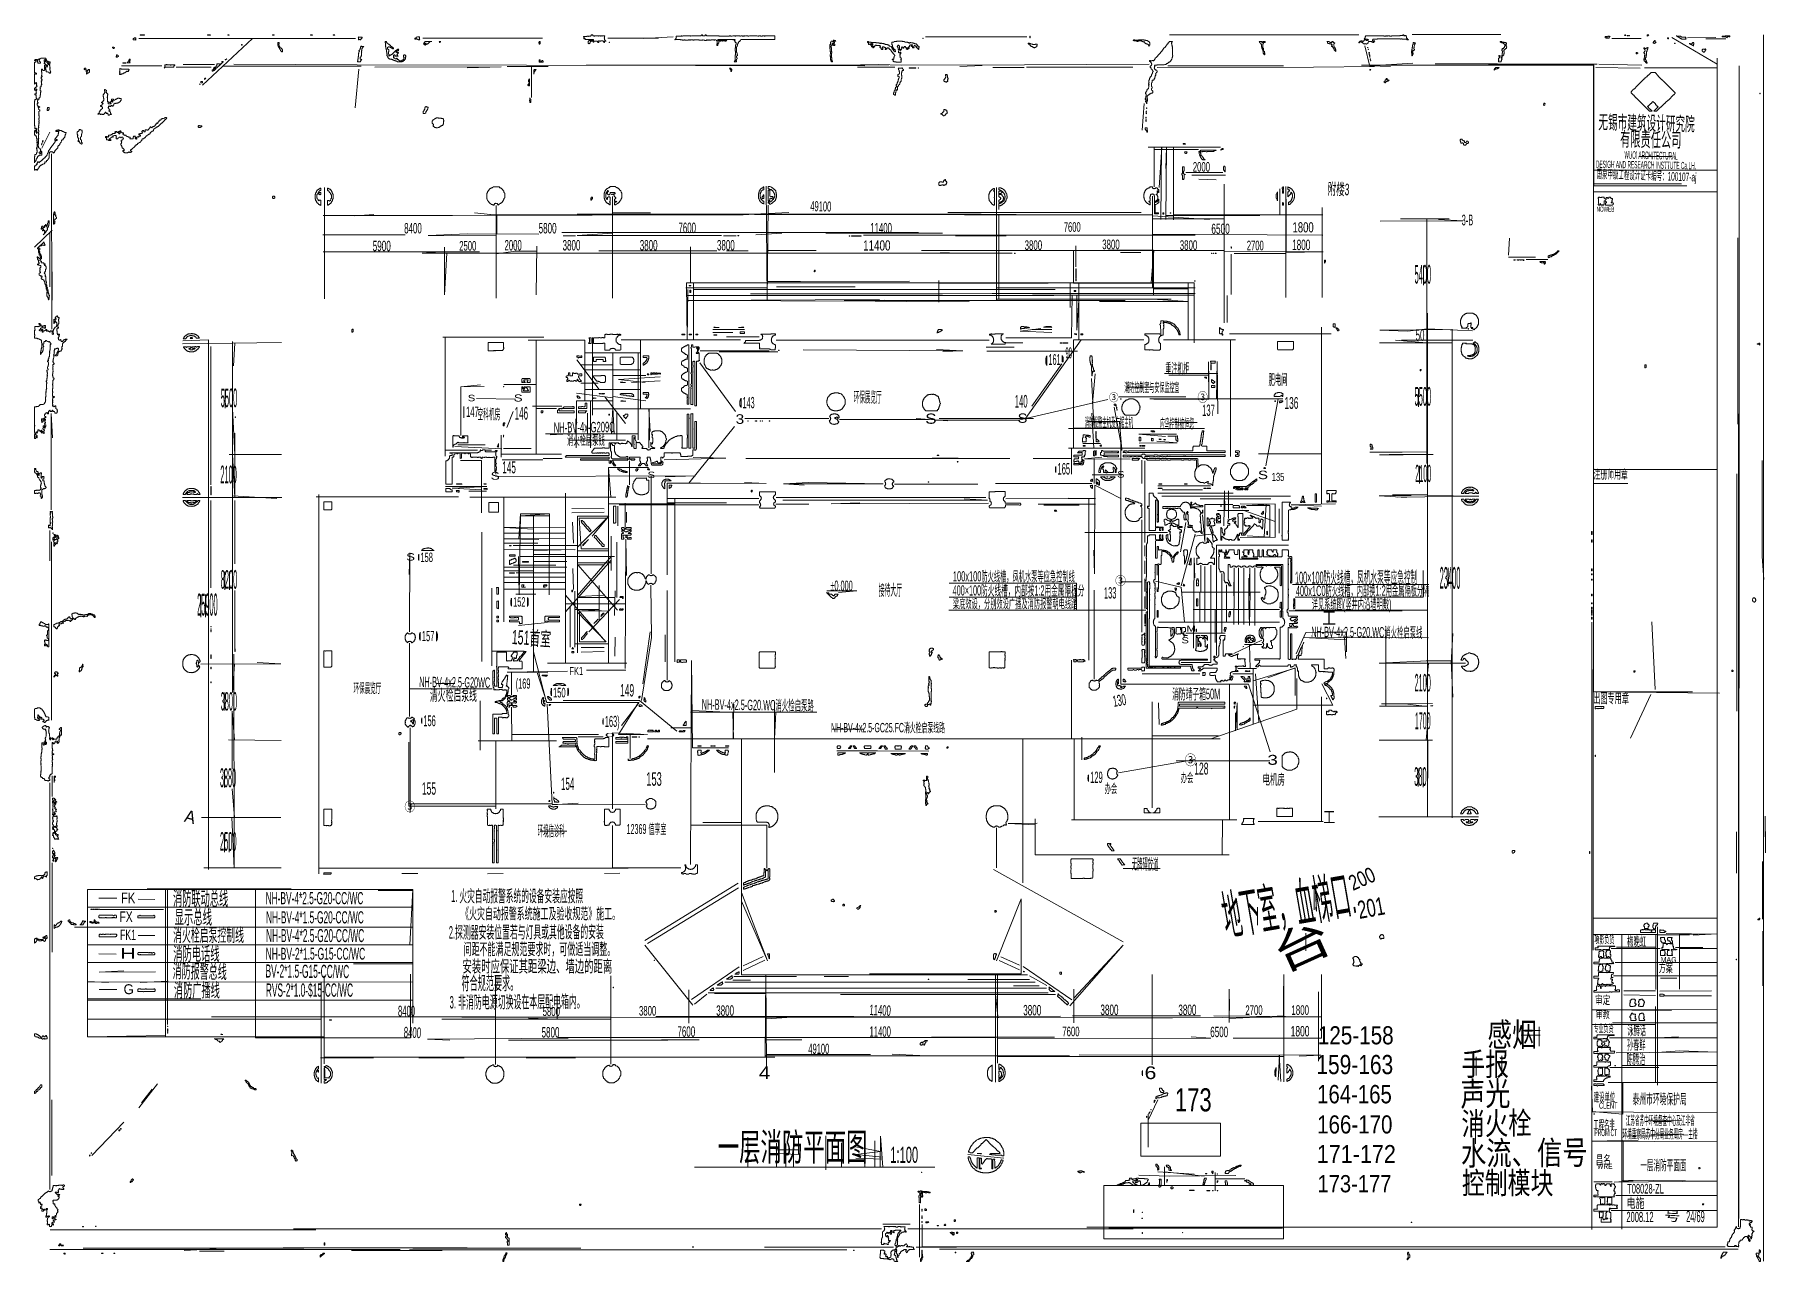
# Model space of a CAD drawing. Extents: x 6 to 4781, y 1 to 3386.
import ezdxf

# ---------------------------------------------------------------- set-up
doc = ezdxf.new("R2010")
doc.units = 0
for name, color, linetype, lineweight in [('OCR_TEXT', 6, 'Continuous', 0), ('SIGNATURE_OVERLAY', 6, 'Continuous', 0), ('TRACE_CURVE', 3, 'Continuous', 0), ('TRACE_STRAIGHT', 5, 'Continuous', 0), ('TRACE_TEXT_SYMBOL', 6, 'Continuous', 0)]:
    doc.layers.add(name, color=color, linetype=linetype, lineweight=lineweight)
doc.styles.add('wqy-unicode', font='wqy-unicode.lff')
picture_1 = doc.add_image_def('image1.png', size_in_pixel=(220, 91))
picture_2 = doc.add_image_def('image2.png', size_in_pixel=(496, 147))

msp = doc.modelspace()

# ---------------------------------------------------------------- texts
at = {"layer": 'OCR_TEXT', "color": 6, "style": 'wqy-unicode'}
for s, height, rotation, width, p in [('无锡市建筑设计研究院', 38.23, -1.2771, 0.509559, (4320.3, 3126.6)), ('有限责任公司', 39.79, -1.1751, 0.519789, (4380.1, 3079)), ('WUOI ARCHITECTURAL', 21.06, -1.2364, 0.366463, (4392.4, 3044.2)), ('DESIGH AND RESEARCH INSTTUTE Ca,LH.', 19.89, -0.8848, 0.403259, (4313.6, 3019)), ('国泉甲级工程设计证卡编号：100107-aj', 23.413, -1.9349, 0.459991, (4315.1, 2990.6)), ('附楼3', 31.99, -2.4195, 0.528405, (3572.9, 2945.4)), ('49100', 27.7, -1.5482, 0.562401, (2145.9, 2899.5)), ('NH-BV-4x-G209C', 28.86, 0.5281, 0.546256, (1438.2, 2287.8)), ('100×100防火线槽，凤机水泵等应急控制', 33.54, 0.3105, 0.393086, (3483.7, 1870.8)), ('400x1C0防火线槽，内部换1:2用金属隔板分隔', 28.86, 0.2923, 0.425358, (3485.9, 1836.8)), ('151首室', 39.07, -3.2839, 0.558319, (1321.7, 1704.8)), ('NH-BV-4x2.5-G20.WC消火栓启泵线', 28.86, -0.3431, 0.434313, (3528.3, 1723.8)), ('NH-BV-4x2.5-G20WC', 28.86, -0.5563, 0.433813, (1067.1, 1585.8)), ('NH-BV-4x2.5-G20.WC消火检启泵路', 28.86, -0.68, 0.437958, (1846.4, 1523.8)), ('130', 30.67, 9.2461, 0.529545, (2983.6, 1531.2)), ('A', 34.4, -13.6713, 0.962814, (416.9, 1214.7)), ('无牌碍放道', 30.43, -1.3479, 0.342988, (3033, 1083.1)), ('地下室，血梯口.', 107.34, 9.847, 0.346682, (3293.1, 900.9)), ('200', 42.1, 23.9021, 0.774196, (3643.5, 1023.1)), ('201', 49.12, 10.3048, 0.680878, (3661.2, 945.9)), ('2.探测器安装位置若与灯具或其他设备的安装', 34.32, 0.2315, 0.449483, (1149, 891.9)), ('台', 91.8, 24.3411, 1.312365, (3447, 796.5)), ('消防报警总线', 38.22, -0.9992, 0.46458, (386.7, 783.7)), ('BV-2*1.5-G15-CC/WC', 36.27, -0.3938, 0.478601, (642.9, 784.3)), ('3. 非消防电源切换设在本层配电箱内。', 34.32, 0.4132, 0.454809, (1151.2, 698.9)), ('11400', 28.87, -2.4195, 0.549203, (2308.9, 680.8)), ('8400', 29.65, -2.6425, 0.543555, (1023.8, 618.9)), ('声光', 66.3, 1.0609, 0.761333, (3940.5, 429.4)), ('消火栓', 62.4, 0.7506, 0.758222, (3943.1, 349.6)), ('水流、信号', 65.52, 0.4646, 0.781813, (3941.7, 266.2)), ('号', 26.6, -3.2397, 1.234205, (4501.8, 114.3))]:
    msp.add_text(s, height=height, rotation=rotation, dxfattribs=dict(at, width=width)).set_placement(p)
for s, height, width, p in [('2000', 26.52, 0.602429, (3201.6, 3008.3)), ('8400', 28.86, 0.566427, (1025.7, 2837.8)), ('5800', 28.86, 0.57596, (1396.7, 2837.8)), ('7600', 28.86, 0.560919, (1782.6, 2838.8)), ('11400', 28.08, 0.572107, (2311.7, 2838.6)), ('7600', 26.52, 0.591337, (2845.6, 2842.3)), ('1800', 28.08, 0.699085, (3476.7, 2840.6)), ('3-B', 29.64, 0.515119, (3943.4, 2860)), ('NOWEB', 14.04, 0.557498, (4315.4, 2897.8)), ('5900', 28.86, 0.584313, (938.7, 2788.8)), ('2000', 28.86, 0.553584, (1302.6, 2790.8)), ('3800', 28.86, 0.571815, (1462.7, 2790.8)), ('3800', 28.86, 0.571815, (1675.7, 2790.8)), ('3800', 28.86, 0.571815, (1888.7, 2790.8)), ('11400', 28.08, 0.72308, (2291.9, 2790.6)), ('3800', 26.52, 0.612696, (2737.6, 2792.3)), ('3800', 26.52, 0.612696, (2951.6, 2794.3)), ('3800', 26.52, 0.612696, (3165.6, 2792.3)), ('6500', 28.08, 0.609643, (3252.7, 2836.6)), ('2700', 26.52, 0.592356, (3350.6, 2791.3)), ('1800', 28.86, 0.585719, (3475.6, 2791.8)), ('2500', 26.52, 0.598372, (1177.6, 2790.3)), ('5400', 51.48, 0.25, (3813.4, 2699.3)), ('50', 31.98, 0.514908, (3816.3, 2541.4)), ('161', 29.64, 0.491504, (2803.3, 2475)), ('90', 30.42, 0.316966, (2850.2, 2493.1)), ('重注机柜', 28.08, 0.424536, (3125.8, 2451.6)), ('肥电间', 29.64, 0.418606, (3410.6, 2420)), ('5500', 51.48, 0.25, (519.4, 2358.3)), ('S', 17.9, 1.284965, (1201.2, 2374.6)), ('S', 19.5, 1.387762, (1328.3, 2373.9)), ('环保展览厅', 30.42, 0.361208, (2265.9, 2371.1)), ('140', 35.1, 0.45073, (2710.4, 2357.1)), ('③', 21.8, 0.875886, (2970.3, 2374.4)), ('潮防控制室与安保监控宣', 25.74, 0.383241, (3012.7, 2400.2)), ('③', 25.7, 0.822802, (3214.3, 2373.2)), ('5500', 51.48, 0.25, (3813.4, 2362.3)), ('147', 28.08, 0.485989, (1196.4, 2331.6)), ('空科机房', 28.86, 0.393243, (1227.7, 2324.8)), ('146', 35.1, 0.47276, (1330.5, 2324.1)), ('143', 31.2, 0.462293, (1959.4, 2355.3)), ('S', 28.1, 1.249272, (2463.3, 2312.6)), ('S', 25.7, 1.16815, (2718.3, 2315.2)), ('137', 31.2, 0.501185, (3227.4, 2334.3)), ('136', 32.76, 0.525217, (3454.5, 2353.6)), ('3', 26.5, 1.190526, (1940.3, 2312.3)), ('消防报警主机及广据主机', 26.52, 0.326474, (2903.5, 2303.3)), ('应鸟控制被恒您', 27.3, 0.351065, (3111.1, 2299.5)), ('消火栓居泵钱', 26.52, 0.466069, (1475.2, 2254.3)), ('2100', 49.14, 0.25, (518.4, 2147.9)), ('145', 33.54, 0.499653, (1296.5, 2175.7)), ('165', 31.98, 0.484685, (2828.4, 2172.4)), ('2100', 47.58, 0.25, (3815.3, 2151.6)), ('S', 21.1, 1.332556, (1264.3, 2158.2)), ('S', 17.9, 1.284965, (1697.2, 2162.6)), ('S', 18.7, 1.177885, (2993.2, 2163.8)), ('S', 23.4, 1.327797, (3381.3, 2159.7)), ('135', 22.62, 0.634832, (3419.4, 2154.5)), ('注册师用章', 24.18, 0.559727, (4307.1, 2160.9)), ('S', 20.3, 1.334387, (1031.3, 1935.1)), ('158', 25.74, 0.602959, (1070.4, 1931.2)), ('23400', 60.06, 0.25, (3882.4, 1857.1)), ('8200', 51.48, 0.25, (519.4, 1857.3)), ('±0.000', 28.08, 0.518749, (2201.8, 1851.6)), ('接待大厅', 31.2, 0.369887, (2334.8, 1838.3)), ('400×100防火线槽，内部按1:2用金属隔板分', 28.08, 0.467418, (2539, 1838.6)), ('100x100防火线槽，凤机水泵等应急控制线', 28.08, 0.436952, (2539.7, 1877.6)), ('③', 23.4, 0.934279, (2987.3, 1867.7)), ('25900', 60.84, 0.25, (454.4, 1783.2)), ('152', 25.74, 0.544835, (1326.4, 1808.2)), ('梁底效设，分别效设广播及消防报警朝电线踏', 25.74, 0.476034, (2539.8, 1803.2)), ('133', 31.2, 0.479343, (2956.4, 1830.3)), ('详见系统图(竖井内沿墙明敷)', 28.08, 0.437926, (3529.5, 1800.6)), ('工', 36.7, 0.768929, (3558.4, 1758.4)), ('157', 28.08, 0.509211, (1074.4, 1712.6)), ('S', 17.2, 1.343373, (3170.2, 1706.4)), ('M', 17.2, 1.34816, (3184.2, 1738.4)), ('FK1', 21.84, 0.687983, (1481.4, 1619.4)), ('环保晨览厅', 27.3, 0.400806, (885.9, 1569.5)), ('清火检启泵线', 31.98, 0.483403, (1096.5, 1548.4)), ('(169', 28.08, 0.474039, (1333.5, 1581.6)), ('150', 26.52, 0.539855, (1436.4, 1557.3)), ('149', 34.32, 0.504526, (1621.5, 1559.9)), ('消防靖子箱50M', 29.64, 0.450164, (3144.5, 1552)), ('2100', 48.36, 0.25, (3813.4, 1573.7)), ('3800', 50.7, 0.25, (519.4, 1521.2)), ('出图专用章', 27.3, 0.517153, (4306.1, 1541.5)), ('156', 29.64, 0.522949, (1078.4, 1478)), ('163)', 30.42, 0.418412, (1579.4, 1476.1)), ('NH-BV-4x2.5-GC25.FC消火栓启泵线路', 25.74, 0.447822, (2203.3, 1461.2)), ('1700', 46.8, 0.25, (3814.3, 1469.4)), ('o', 14.8, 2.547807, (1579.4, 1448)), ('③', 28.1, 0.827226, (3179.3, 1370.6)), ('3', 27.3, 1.417659, (3407.4, 1371.5)), ('3880', 52.26, 0.25, (517.4, 1309.5)), ('153', 37.44, 0.514757, (1693.5, 1313.5)), ('129', 31.2, 0.480974, (2918.4, 1321.3)), ('办会', 25.74, 0.479074, (3168.4, 1323.2)), ('128', 32.76, 0.53892, (3205.5, 1344.6)), ('电机房', 28.86, 0.514236, (3393.7, 1316.8)), ('380', 51.48, 0.25, (3812.4, 1313.3)), ('155', 34.32, 0.511983, (1074.5, 1288.9)), ('154', 34.32, 0.477682, (1458.5, 1301.9)), ('办会', 25.74, 0.479074, (2958.4, 1293.2)), ('③', 25.7, 0.849344, (1026.3, 1243.2)), ('工', 33.5, 0.728396, (3561.4, 1210.7)), ('环境信诊科', 30.42, 0.352951, (1393.9, 1174.1)), ('12369 值享室', 27.3, 0.432922, (1639.2, 1180.5)), ('2500', 51.48, 0.25, (517.4, 1134.3)), ('FK', 29.64, 0.778076, (244.4, 989)), ('消防联动总线', 39.78, 0.455945, (387.8, 983)), ('NH-BV-4*2.5-G20-CC/WC', 33.54, 0.512537, (643.5, 986.7)), ('1. 火灾自动报警系统的设备安装应按照', 33.54, 0.454583, (1155.2, 992.7)), ('FX', 28.86, 0.728861, (240.4, 937.8)), ('显示总线', 39, 0.473043, (392.2, 931.8)), ('NH-BV-4*1.5-G20-CC/WC', 33.54, 0.513315, (644.4, 933.7)), ('《火灾自动报警系统施工及验收规范》施工。', 31.2, 0.502108, (1182.7, 945.3)), ('FK1', 28.86, 0.624763, (241.5, 887.8)), ('消火栓启泵控制线', 36.66, 0.476036, (388.2, 883.4)), ('NH-BV-4*2.5-G20-CC/WC', 35.88, 0.481864, (644.5, 882.2)), ('H', 29.6, 1.47445, (242.4, 836)), ('消防电话线', 37.44, 0.48812, (388.4, 831.5)), ('NH-BV-2*1.5-G15-CC/WC', 32.76, 0.534875, (643.4, 833.6)), ('间距不能满足规范要求时，可做适当调整。', 32.76, 0.480367, (1189.5, 846.6)), ('项影负货', 22.62, 0.434932, (4309.6, 878.5)), ('梅晚虹', 25.74, 0.486775, (4399.6, 871.2)), ('安装时应保证其距梁边、墙边的距离', 33.54, 0.549821, (1186.6, 798.7)), ('方案', 24.96, 0.549985, (4487.4, 799)), ('MAG', 14.82, 0.778926, (4492.4, 826)), ('G', 27.3, 1.006246, (251.3, 738.5)), ('消防广播线', 38.22, 0.47349, (390.4, 730.7)), ('RVS-2*1.0-$15-CC/WC', 36.66, 0.469871, (644, 731.4)), ('符合规范要求。', 37.44, 0.427812, (1183.7, 750.5)), ('审定', 23.4, 0.633371, (4311.5, 710.7)), ('8400', 29.64, 0.534809, (1008.6, 677)), ('5800', 24.96, 0.645463, (1407.6, 678)), ('3800', 26.52, 0.603123, (1673.6, 679.3)), ('3800', 28.86, 0.571815, (1886.7, 678.8)), ('3800', 28.86, 0.580612, (2733.7, 679.8)), ('3800', 28.86, 0.580612, (2946.7, 680.8)), ('3800', 28.86, 0.580612, (3161.7, 680.8)), ('2700', 26.52, 0.60191, (3346.6, 681.3)), ('1800', 26.52, 0.616839, (3473.6, 681.3)), ('感烟', 65.52, 0.759926, (4014.6, 594.2)), ('审教', 21.06, 0.652989, (4313.4, 672.2)), ('5800', 28.86, 0.57596, (1404.7, 618.8)), ('7600', 28.86, 0.569684, (1779.7, 620.8)), ('11400', 28.86, 0.548913, (2309.7, 620.8)), ('7600', 26.52, 0.600874, (2841.6, 622.3)), ('6500', 28.86, 0.57546, (3249.7, 619.8)), ('1800', 28.86, 0.604614, (3471.6, 621.8)), ('125-158', 49.92, 0.853587, (3546.6, 600)), ('专业负资', 21.84, 0.449201, (4307.6, 633.4)), ('泳腾话', 26.52, 0.463095, (4400.6, 625.3)), ('49100', 28.08, 0.554607, (2140.7, 573.6)), ('手报', 63.18, 0.762079, (3942.6, 513.7)), ('陈腾治', 28.86, 0.430441, (4398.6, 544.8)), ('孙春鲜', 26.52, 0.4575, (4399.6, 585.3)), ('4', 35.1, 1.186536, (2004.5, 504.1)), ('6', 35.1, 1.249148, (3068.4, 504.1)), ('159-163', 53.04, 0.813725, (3542.6, 517.7)), ('173', 63.96, 0.710158, (3152.2, 414.9)), ('164-165', 50.7, 0.828251, (3544.6, 437.2)), ('建设单位', 24.96, 0.423565, (4307.7, 442)), ('CLENT', 17.16, 0.540049, (4322.5, 422.4)), ('泰州市环境保护局', 28.86, 0.463132, (4414.7, 434.8)), ('166-170', 49.92, 0.848155, (3544.6, 354)), ('工程名非', 24.96, 0.421422, (4306.7, 366)), ('江苏省苏中环境督查中心及江非省', 25.74, 0.351801, (4396.2, 377.2)), ('一层消防平面图', 75.66, 0.571855, (1890.8, 279.2)), ('PROMICT', 18.72, 0.435073, (4309.6, 346.8)), ('环境重察局苏中分局业务周房—主楼', 25.74, 0.35467, (4387.3, 340.2)), ('1:100', 44.46, 0.516616, (2366.9, 272.9)), ('171-172', 49.14, 0.905035, (3543.6, 272.9)), ('昌名', 24.18, 0.614928, (4313.4, 268.9)), ('173-177', 47.58, 0.873819, (3545.6, 191.6)), ('控制模块', 60.84, 0.761272, (3944, 187.2)), ('WRE', 14.82, 0.730235, (4317.3, 256)), ('一层消防平面面', 28.08, 0.462672, (4436.4, 252.6)), ('T08028-ZL', 26.52, 0.536209, (4400.2, 188.3)), ('电施', 27.3, 0.640209, (4398.6, 148.5)), ('2008.12', 28.08, 0.508201, (4397.9, 109.6)), ('24/69', 31.2, 0.475935, (4562.7, 109.3))]:
    msp.add_text(s, height=height, dxfattribs=dict(at, width=width)).set_placement(p)

# ---------------------------------------------------------------- linework, layer by layer
at = {"layer": 'TRACE_CURVE', "color": 3}
for points in [[(3136, 3367), (3136, 3366), (3134, 3364), (3134, 3362), (3133, 3361), (3132, 3361), (3131, 3360), (3131, 3359), (3126, 3354), (3126, 3353), (3121, 3348), (3121, 3347), (3117, 3343), (3117, 3342), (3112, 3337), (3112, 3336), (3105, 3329), (3105, 3328), (3101, 3324), (3101, 3323), (3100, 3322), (3099, 3322), (3098, 3321), (3098, 3320), (3096, 3318), (3096, 3317), (3093, 3314), (3092, 3314), (3091, 3315), (3089, 3315), (3088, 3314), (3087, 3314), (3086, 3313), (3084, 3315), (3082, 3315), (3082, 3312), (3084, 3312), (3088, 3308), (3088, 3306), (3089, 3305), (3088, 3304), (3088, 3302), (3084, 3298), (3084, 3296), (3085, 3296), (3087, 3294), (3087, 3291), (3088, 3291), (3089, 3290), (3089, 3289), (3090, 3288), (3090, 3287), (3091, 3287), (3092, 3286), (3092, 3285), (3090, 3283), (3090, 3280), (3089, 3279), (3089, 3277), (3088, 3276), (3088, 3273), (3084, 3269), (3084, 3268), (3083, 3267)], [(3090, 3232), (3089, 3232), (3088, 3233), (3088, 3238), (3089, 3239), (3089, 3242), (3088, 3243), (3088, 3253), (3089, 3254), (3089, 3260), (3090, 3261), (3093, 3261), (3095, 3263), (3095, 3264), (3097, 3266), (3097, 3269), (3098, 3270), (3098, 3273), (3100, 3275), (3100, 3277), (3099, 3278), (3100, 3279), (3100, 3280), (3101, 3281), (3101, 3282), (3103, 3284), (3103, 3286), (3102, 3287), (3102, 3288), (3100, 3288), (3096, 3292), (3096, 3294), (3095, 3295), (3096, 3296), (3096, 3298), (3098, 3300), (3097, 3300), (3096, 3301), (3097, 3302), (3102, 3302), (3103, 3303), (3123, 3303), (3124, 3304), (3127, 3304), (3130, 3307), (3132, 3307), (3135, 3310), (3137, 3310), (3141, 3314), (3141, 3315), (3143, 3317), (3143, 3318), (3144, 3319), (3144, 3320), (3145, 3321), (3145, 3323), (3146, 3324), (3146, 3327), (3147, 3328), (3146, 3329), (3146, 3348), (3145, 3349), (3146, 3350), (3146, 3353)], [(3146, 3353), (3145, 3354), (3145, 3356), (3144, 3357), (3144, 3361), (3143, 3362), (3143, 3364), (3146, 3367), (3136, 3367)], [(23, 3321), (22, 3320), (19, 3320), (18, 3319), (17, 3319), (17, 3318), (19, 3318), (20, 3317), (19, 3316), (19, 3313), (20, 3312), (20, 3311), (21, 3311), (22, 3310), (22, 3309), (21, 3308), (16, 3308), (15, 3309), (15, 3310), (14, 3311), (14, 3314), (13, 3315), (14, 3316), (14, 3318), (8, 3318), (6, 3316), (6, 3315), (9, 3315), (10, 3314), (10, 3313), (9, 3312), (9, 3311), (8, 3310), (6, 3310), (6, 3281), (8, 3281), (9, 3280), (10, 3280), (11, 3279), (11, 3278), (10, 3277), (8, 3277), (7, 3278), (6, 3278), (6, 3250), (10, 3254), (11, 3253), (11, 3252), (12, 3251), (11, 3250), (11, 3246), (13, 3244), (10, 3241), (9, 3241), (7, 3239), (6, 3239), (6, 3234), (7, 3233), (7, 3232), (9, 3234), (9, 3236), (10, 3237), (12, 3235), (12, 3234)], [(14, 3208), (15, 3209), (17, 3207), (19, 3209), (19, 3212), (21, 3214), (21, 3219), (22, 3220), (22, 3227), (23, 3228), (23, 3230), (24, 3231), (22, 3231), (21, 3232), (21, 3237), (22, 3238), (21, 3239), (21, 3241), (22, 3242), (23, 3242), (24, 3243), (24, 3247), (26, 3249), (26, 3250), (25, 3251), (25, 3254), (24, 3255), (26, 3257), (25, 3257), (24, 3258), (26, 3260), (26, 3261), (27, 3262), (27, 3263), (25, 3263), (24, 3264), (24, 3265), (26, 3267), (25, 3267), (24, 3268), (24, 3269), (25, 3270), (26, 3270), (27, 3271), (27, 3272), (25, 3274), (25, 3275), (26, 3276), (26, 3283), (25, 3284), (25, 3290), (26, 3291), (27, 3291), (28, 3290), (28, 3288), (29, 3288), (30, 3287), (32, 3287), (35, 3290), (33, 3292), (33, 3301), (34, 3302), (35, 3301), (35, 3298)], [(38, 3310), (40, 3310), (41, 3311), (42, 3311), (43, 3312), (43, 3313), (41, 3313), (39, 3315), (39, 3317), (38, 3318), (38, 3319), (36, 3321), (23, 3321)], [(35, 3298), (36, 3297), (36, 3295), (37, 3294), (36, 3293), (36, 3292), (37, 3291), (37, 3289), (38, 3288), (38, 3284), (42, 3284), (43, 3283), (45, 3283), (46, 3282), (46, 3280), (49, 3280), (50, 3281), (50, 3283), (51, 3284), (50, 3285), (50, 3286), (49, 3287), (49, 3288), (48, 3289), (48, 3293), (49, 3294), (49, 3295), (48, 3296), (48, 3300), (47, 3301), (47, 3304), (48, 3305), (48, 3306), (47, 3307), (49, 3309), (49, 3310), (48, 3311), (46, 3311), (44, 3309), (42, 3309), (42, 3307), (43, 3307), (45, 3305), (42, 3302), (42, 3298), (41, 3297), (40, 3297), (39, 3298), (39, 3302), (36, 3305), (36, 3306), (33, 3306), (32, 3307), (32, 3308), (33, 3309), (33, 3312), (32, 3313), (32, 3316), (34, 3318), (35, 3317), (35, 3316), (36, 3315), (36, 3312), (38, 3310)], [(3083, 3267), (3083, 3266), (3082, 3265), (3082, 3263), (3081, 3262), (3081, 3261), (3080, 3260), (3080, 3254), (3081, 3253), (3080, 3252), (3079, 3252), (3079, 3251), (3081, 3249), (3080, 3248), (3079, 3248), (3079, 3247), (3080, 3246), (3080, 3241), (3079, 3240), (3079, 3238), (3076, 3235), (3076, 3234), (3075, 3233), (3075, 3230), (3074, 3229), (3072, 3229), (3072, 3227), (3071, 3226), (3071, 3224), (3073, 3222), (3073, 3217), (3072, 3216), (3072, 3212), (3071, 3211), (3071, 3210), (3070, 3209), (3070, 3207), (3071, 3207), (3072, 3208), (3073, 3207), (3073, 3205), (3071, 3203), (3071, 3202), (3074, 3199), (3074, 3197), (3075, 3196), (3075, 3195), (3075, 3201), (3076, 3202), (3076, 3204), (3077, 3205), (3077, 3209), (3076, 3210), (3076, 3217), (3079, 3220), (3080, 3220), (3083, 3223), (3085, 3223), (3087, 3225), (3089, 3225), (3091, 3227), (3091, 3230), (3090, 3231), (3090, 3232)], [(12, 3234), (11, 3233), (11, 3232), (10, 3231), (10, 3226), (11, 3225), (9, 3223), (7, 3223), (7, 3220), (8, 3219), (9, 3220), (10, 3219), (10, 3212), (11, 3211), (11, 3209), (9, 3207), (7, 3207), (7, 3204), (6, 3203), (6, 3136), (7, 3135), (7, 3126), (9, 3128), (11, 3126), (11, 3121), (12, 3120), (12, 3117), (13, 3116), (11, 3114), (10, 3115), (10, 3117), (9, 3118), (9, 3122), (8, 3123), (7, 3123), (7, 3121), (6, 3120), (6, 3109), (8, 3109), (9, 3108), (9, 3107), (10, 3106), (10, 3105), (11, 3104), (11, 3100), (12, 3100), (13, 3099), (13, 3097), (12, 3096), (12, 3094), (13, 3093), (13, 3091), (12, 3090), (12, 3089), (13, 3088), (13, 3076), (12, 3075), (12, 3074), (11, 3073), (11, 3072), (13, 3070), (12, 3069), (12, 3068), (13, 3067)], [(17, 3101), (17, 3110), (18, 3111), (18, 3113), (17, 3114), (17, 3115), (16, 3116), (18, 3118), (18, 3121), (17, 3122), (17, 3124), (16, 3125), (16, 3127), (17, 3128), (17, 3129), (18, 3130), (18, 3131), (17, 3132), (17, 3135), (18, 3136), (18, 3141), (19, 3142), (19, 3144), (18, 3145), (18, 3147), (19, 3148), (19, 3150), (18, 3151), (18, 3155), (19, 3156), (19, 3162), (18, 3163), (18, 3166), (19, 3167), (18, 3168), (18, 3174), (20, 3176), (20, 3178), (18, 3180), (18, 3181), (17, 3182), (17, 3183), (16, 3184), (17, 3185), (19, 3185), (20, 3186), (20, 3187), (19, 3187), (18, 3188), (16, 3188), (15, 3189), (15, 3192), (14, 3192), (13, 3193), (13, 3195), (16, 3198), (16, 3199), (15, 3199), (14, 3200), (14, 3204), (15, 3205), (15, 3206), (14, 3207), (14, 3208)], [(13, 3067), (13, 3062), (12, 3061), (12, 3060), (11, 3059), (11, 3057), (10, 3056), (7, 3056), (7, 3050), (6, 3049), (6, 3033), (7, 3034), (7, 3035), (8, 3036), (8, 3037), (9, 3038), (9, 3039), (10, 3040), (10, 3043), (14, 3047), (14, 3049), (17, 3052), (18, 3052), (19, 3053), (19, 3054), (20, 3055), (21, 3054), (25, 3054), (26, 3055), (26, 3064), (24, 3064), (24, 3062), (23, 3061), (23, 3059), (22, 3058), (20, 3058), (19, 3059), (19, 3061), (21, 3063), (21, 3064), (22, 3065), (22, 3066), (23, 3067), (23, 3068), (21, 3070), (21, 3072), (20, 3072), (19, 3073), (19, 3074), (18, 3074), (17, 3075), (17, 3078), (16, 3079), (16, 3083), (17, 3084), (16, 3085), (17, 3086), (17, 3088), (16, 3089), (16, 3090), (17, 3091), (17, 3099), (18, 3100), (17, 3101)], [(32, 2815), (14, 2797), (14, 2796), (15, 2795), (16, 2795), (17, 2794), (17, 2790), (18, 2789), (18, 2788), (17, 2787), (17, 2786), (18, 2785), (18, 2784), (19, 2783), (19, 2779), (21, 2777), (21, 2773), (22, 2772), (22, 2770), (21, 2769), (19, 2769), (17, 2771), (16, 2771), (15, 2772), (15, 2773), (13, 2773), (13, 2771), (14, 2770), (14, 2767), (16, 2765), (16, 2764), (17, 2763), (17, 2758), (18, 2758), (19, 2757), (19, 2755), (18, 2754), (15, 2754), (15, 2753), (14, 2752), (14, 2751), (17, 2751), (18, 2750), (19, 2750), (20, 2749), (22, 2749), (23, 2748), (23, 2745), (20, 2742), (20, 2740), (21, 2739), (21, 2737), (20, 2736), (20, 2733), (22, 2731), (22, 2730), (21, 2729), (20, 2729), (19, 2728), (19, 2723), (20, 2722), (21, 2722), (22, 2721), (22, 2720)], [(23, 2779), (23, 2780), (19, 2784), (20, 2785), (20, 2788), (19, 2789), (19, 2792), (20, 2793), (20, 2796), (18, 2798), (18, 2801), (21, 2804), (25, 2804), (26, 2805), (31, 2805), (32, 2804), (33, 2805), (34, 2805), (35, 2806), (33, 2808), (33, 2811), (32, 2811), (31, 2812), (31, 2814), (32, 2815)], [(43, 2682), (42, 2683), (41, 2683), (40, 2684), (41, 2685), (41, 2686), (42, 2687), (42, 2689), (41, 2689), (39, 2691), (39, 2692), (40, 2693), (40, 2695), (38, 2697), (38, 2700), (39, 2701), (39, 2702), (38, 2703), (39, 2704), (38, 2705), (38, 2706), (37, 2707), (37, 2718), (35, 2720), (35, 2722), (36, 2723), (35, 2724), (35, 2725), (32, 2728), (34, 2730), (34, 2732), (36, 2734), (36, 2738), (38, 2740), (38, 2746), (36, 2748), (36, 2749), (34, 2749), (33, 2750), (33, 2751), (35, 2753), (35, 2754), (33, 2754), (32, 2753), (31, 2754), (31, 2757), (25, 2757), (24, 2758), (25, 2759), (25, 2761), (22, 2761), (20, 2763), (20, 2764), (22, 2766), (22, 2767), (23, 2768), (24, 2768), (25, 2769), (25, 2770), (24, 2771), (25, 2772), (25, 2775), (22, 2778), (23, 2779)], [(22, 2720), (24, 2720), (25, 2721), (27, 2719), (26, 2718), (26, 2716), (25, 2715), (24, 2715), (24, 2713), (25, 2712), (27, 2712), (28, 2711), (29, 2711), (31, 2709), (31, 2708), (32, 2707), (32, 2706), (33, 2705), (33, 2704), (34, 2703), (34, 2699), (36, 2697), (36, 2696), (37, 2695), (37, 2691), (38, 2690), (38, 2685), (40, 2683), (40, 2679), (41, 2678), (41, 2676), (40, 2675), (40, 2674), (41, 2673), (41, 2672), (40, 2671), (40, 2666), (41, 2665), (41, 2664), (42, 2663), (42, 2662), (44, 2660), (43, 2659), (43, 2656), (44, 2655), (45, 2655), (46, 2656), (46, 2657), (45, 2658), (45, 2660), (46, 2661), (46, 2665), (47, 2666), (47, 2667), (46, 2667), (45, 2668), (45, 2671), (44, 2672), (44, 2674), (43, 2675), (43, 2679), (42, 2680), (43, 2681), (43, 2682)], [(16, 2580), (15, 2581), (7, 2581), (7, 2573), (8, 2572), (6, 2570), (6, 2559), (7, 2558), (7, 2555), (6, 2554), (6, 2550), (7, 2549), (12, 2549), (13, 2548), (14, 2548), (15, 2547), (18, 2547), (20, 2545), (21, 2545), (22, 2544), (23, 2544), (25, 2542), (25, 2536), (27, 2534), (27, 2532), (26, 2531), (26, 2523), (25, 2522), (25, 2520), (24, 2519), (24, 2515), (23, 2514), (23, 2511), (22, 2510), (22, 2504), (24, 2506), (24, 2507), (28, 2511), (28, 2512), (29, 2513), (29, 2515), (30, 2516), (30, 2525), (31, 2526), (31, 2527), (30, 2528), (30, 2532), (31, 2533), (31, 2538), (33, 2540), (35, 2540), (37, 2542), (38, 2542), (39, 2541), (40, 2541), (41, 2540), (42, 2540), (43, 2539), (44, 2539), (45, 2540), (46, 2540), (49, 2537), (49, 2536), (52, 2533)], [(40, 2571), (40, 2572), (39, 2573), (38, 2573), (35, 2570), (34, 2570), (33, 2569), (31, 2569), (30, 2568), (30, 2566), (29, 2565), (28, 2565), (27, 2566), (28, 2567), (27, 2568), (27, 2569), (29, 2571), (29, 2572), (28, 2573), (25, 2573), (25, 2570), (24, 2569), (20, 2569), (19, 2570), (19, 2571), (22, 2574), (22, 2575), (23, 2576), (24, 2576), (25, 2577), (32, 2577), (33, 2576), (35, 2576), (36, 2577), (36, 2578), (35, 2579), (35, 2581), (36, 2582), (36, 2584), (33, 2584), (32, 2583), (30, 2583), (29, 2582), (29, 2581), (28, 2580), (25, 2583), (24, 2583), (23, 2584), (24, 2585), (23, 2586), (22, 2586), (21, 2587), (21, 2588), (20, 2589), (18, 2589), (18, 2587), (19, 2587), (21, 2585), (21, 2583), (20, 2582), (19, 2582), (18, 2581), (17, 2581), (16, 2580)], [(67, 2610), (66, 2609), (65, 2609), (65, 2607), (63, 2605), (63, 2603), (64, 2603), (66, 2601), (65, 2600), (64, 2600), (64, 2599), (63, 2598), (61, 2600), (60, 2600), (59, 2601), (59, 2590), (60, 2589), (61, 2590), (60, 2591), (60, 2592), (62, 2594), (62, 2595), (63, 2596), (64, 2596), (65, 2595), (65, 2592), (66, 2592), (67, 2591), (67, 2584), (66, 2583), (66, 2581), (64, 2579), (62, 2579), (62, 2577), (58, 2573), (58, 2571), (57, 2570), (57, 2569), (56, 2568), (56, 2567), (57, 2566), (57, 2564), (58, 2563), (58, 2561), (56, 2559), (54, 2561), (54, 2569), (53, 2568), (52, 2569), (50, 2569), (49, 2568), (49, 2566), (48, 2565), (47, 2566), (47, 2567), (45, 2567), (44, 2568), (44, 2569), (42, 2569), (41, 2568), (40, 2568), (39, 2569), (39, 2570), (40, 2571)], [(69, 2609), (69, 2610), (67, 2610)], [(84, 2534), (84, 2535), (89, 2540), (90, 2540), (92, 2542), (92, 2543), (93, 2544), (94, 2544), (96, 2546), (91, 2546), (90, 2545), (89, 2545), (88, 2544), (87, 2544), (83, 2540), (80, 2540), (78, 2542), (78, 2545), (77, 2545), (77, 2544), (76, 2543), (75, 2543), (74, 2544), (73, 2544), (72, 2545), (72, 2548), (71, 2549), (71, 2550), (74, 2553), (74, 2554), (73, 2555), (73, 2556), (75, 2558), (75, 2559), (74, 2560), (72, 2560), (70, 2558), (69, 2559), (69, 2561), (68, 2562), (68, 2568), (67, 2569), (67, 2574), (69, 2576), (71, 2576), (72, 2577), (72, 2578), (70, 2580), (70, 2585), (71, 2586), (71, 2587), (73, 2589), (73, 2596), (72, 2597), (72, 2600), (73, 2601), (73, 2603), (74, 2604), (74, 2605), (73, 2606), (71, 2606), (70, 2607), (70, 2608), (69, 2609)], [(52, 2533), (49, 2530), (49, 2528), (50, 2527), (49, 2526), (49, 2517), (48, 2516), (48, 2513), (47, 2512), (47, 2510), (48, 2509), (47, 2508), (47, 2507), (48, 2506), (47, 2505), (47, 2498), (45, 2496), (45, 2493), (43, 2491), (43, 2489), (44, 2488), (44, 2487), (43, 2486), (42, 2486), (42, 2483), (43, 2483), (44, 2482), (44, 2475), (43, 2474), (43, 2471), (42, 2470), (42, 2465), (43, 2464), (43, 2461), (42, 2460), (40, 2460), (40, 2458), (41, 2457), (41, 2454), (42, 2453), (42, 2450), (41, 2449), (41, 2447), (42, 2446), (42, 2445), (41, 2444), (41, 2438), (40, 2437), (40, 2432), (38, 2430), (38, 2429), (39, 2428), (39, 2427), (40, 2426), (40, 2424), (39, 2423), (39, 2411), (40, 2410), (39, 2409), (39, 2408), (38, 2407), (38, 2402), (37, 2401), (37, 2400)], [(57, 2483), (56, 2484), (56, 2485), (57, 2486), (57, 2491), (58, 2492), (58, 2494), (59, 2495), (59, 2499), (61, 2501), (59, 2501), (58, 2502), (59, 2503), (59, 2504), (60, 2505), (60, 2509), (61, 2510), (60, 2511), (60, 2515), (61, 2516), (61, 2518), (62, 2519), (63, 2519), (64, 2518), (66, 2520), (67, 2520), (68, 2521), (70, 2521), (72, 2519), (72, 2517), (71, 2516), (71, 2513), (69, 2511), (69, 2510), (68, 2509), (68, 2508), (67, 2507), (67, 2506), (66, 2505), (66, 2504), (65, 2503), (64, 2503), (64, 2501), (65, 2500), (67, 2500), (70, 2503), (70, 2506), (71, 2507), (71, 2509), (74, 2512), (75, 2512), (76, 2513), (78, 2513), (79, 2514), (79, 2515), (80, 2516), (80, 2517), (82, 2519), (82, 2520), (81, 2521), (81, 2525), (83, 2527), (83, 2533), (84, 2534)], [(1806, 2530), (1806, 2529), (1805, 2528), (1802, 2528), (1800, 2526), (1799, 2526), (1798, 2525), (1797, 2525), (1794, 2522), (1793, 2522), (1792, 2521), (1792, 2520), (1791, 2519), (1791, 2513), (1792, 2512), (1792, 2511), (1793, 2511), (1796, 2508), (1797, 2508), (1799, 2506), (1800, 2506), (1802, 2504), (1805, 2504), (1806, 2503), (1806, 2502), (1807, 2501), (1807, 2496), (1806, 2495), (1806, 2493), (1807, 2492), (1806, 2491), (1803, 2491), (1802, 2490), (1801, 2490), (1800, 2489), (1799, 2489), (1797, 2487), (1796, 2487), (1795, 2486), (1794, 2486), (1792, 2484), (1792, 2483), (1791, 2482), (1791, 2476), (1793, 2474), (1793, 2473), (1794, 2473), (1795, 2472), (1796, 2472), (1799, 2469), (1800, 2469), (1801, 2468), (1804, 2468), (1807, 2465), (1807, 2457), (1805, 2455), (1803, 2455), (1802, 2454), (1801, 2454), (1799, 2452), (1798, 2452), (1797, 2451), (1796, 2451), (1793, 2448)], [(1793, 2448), (1792, 2448), (1792, 2447), (1791, 2446), (1791, 2439), (1794, 2436), (1795, 2436), (1797, 2434), (1798, 2434), (1800, 2432), (1801, 2432), (1802, 2431), (1805, 2431), (1807, 2429), (1807, 2420), (1805, 2418), (1801, 2418), (1799, 2416), (1798, 2416), (1795, 2413), (1794, 2413), (1791, 2410), (1791, 2403), (1796, 2398), (1797, 2398), (1798, 2397), (1799, 2397), (1800, 2396), (1801, 2396), (1803, 2394), (1805, 2394), (1807, 2392), (1806, 2391), (1806, 2387), (1807, 2386), (1807, 2385), (1806, 2384), (1806, 2380), (1807, 2379), (1806, 2378), (1806, 2373), (1807, 2372), (1806, 2371), (1806, 2367), (1811, 2367), (1811, 2383), (1812, 2384), (1811, 2385), (1811, 2411), (1812, 2412), (1812, 2413), (1811, 2414), (1811, 2430), (1812, 2431), (1811, 2432), (1811, 2455), (1812, 2456), (1811, 2457), (1811, 2530), (1806, 2530)], [(1818, 2530), (1818, 2524), (1817, 2523), (1817, 2521), (1818, 2520), (1818, 2454), (1817, 2453), (1817, 2451), (1818, 2450), (1818, 2423), (1817, 2422), (1817, 2419), (1818, 2418), (1818, 2415), (1817, 2414), (1817, 2411), (1818, 2410), (1817, 2409), (1817, 2366), (1821, 2366), (1822, 2365), (1822, 2455), (1823, 2456), (1822, 2457), (1822, 2469), (1823, 2470), (1823, 2473), (1822, 2474), (1822, 2483), (1823, 2484), (1824, 2484), (1825, 2485), (1826, 2485), (1828, 2483), (1828, 2362), (1831, 2362), (1832, 2363), (1832, 2484), (1833, 2485), (1835, 2485), (1836, 2484), (1838, 2486), (1840, 2486), (1841, 2487), (1840, 2488), (1840, 2506), (1839, 2507), (1840, 2508), (1839, 2508), (1837, 2510), (1837, 2512), (1837, 2507), (1836, 2506), (1832, 2506), (1831, 2507), (1834, 2510), (1834, 2511), (1835, 2512), (1835, 2517), (1834, 2518), (1834, 2519), (1832, 2521), (1833, 2522), (1836, 2522)], [(1836, 2522), (1837, 2521), (1837, 2514), (1837, 2516), (1840, 2519), (1840, 2523), (1838, 2525), (1836, 2525), (1835, 2524), (1834, 2525), (1829, 2525), (1828, 2524), (1823, 2524), (1822, 2525), (1822, 2530), (1818, 2530)], [(56, 2366), (55, 2367), (55, 2370), (56, 2371), (56, 2372), (55, 2373), (55, 2375), (56, 2376), (56, 2377), (55, 2378), (55, 2380), (56, 2381), (56, 2386), (57, 2387), (58, 2386), (58, 2385), (59, 2385), (61, 2387), (60, 2388), (57, 2388), (55, 2390), (55, 2398), (56, 2399), (56, 2401), (55, 2402), (55, 2409), (56, 2410), (56, 2419), (55, 2420), (55, 2422), (56, 2423), (56, 2432), (59, 2435), (59, 2436), (60, 2437), (60, 2438), (58, 2438), (57, 2439), (57, 2441), (56, 2442), (56, 2445), (55, 2446), (55, 2449), (56, 2450), (56, 2456), (57, 2457), (57, 2459), (56, 2460), (56, 2462), (57, 2463), (56, 2464), (56, 2470), (57, 2471), (56, 2472), (56, 2475), (57, 2476), (58, 2476), (60, 2478), (60, 2479), (59, 2480), (59, 2481), (58, 2481), (57, 2482), (57, 2483)], [(37, 2400), (38, 2399), (37, 2398), (37, 2391), (38, 2390), (37, 2389), (37, 2387), (36, 2386), (36, 2379), (37, 2378), (36, 2377), (36, 2373), (34, 2371), (34, 2370), (32, 2368), (31, 2368), (31, 2367), (30, 2366), (20, 2366), (20, 2364), (16, 2360), (11, 2360), (10, 2359), (7, 2359), (6, 2358), (6, 2309), (7, 2308), (7, 2307), (6, 2306), (6, 2288), (7, 2287), (7, 2283), (6, 2282), (6, 2272), (8, 2272), (9, 2273), (9, 2277), (10, 2278), (12, 2276), (12, 2274), (13, 2275), (13, 2280), (12, 2280), (11, 2281), (10, 2281), (9, 2282), (9, 2288), (11, 2290), (12, 2289), (12, 2287), (14, 2289), (14, 2290), (15, 2291), (15, 2295), (16, 2296), (18, 2296), (19, 2295), (19, 2293), (20, 2293), (21, 2292), (21, 2291), (22, 2291), (23, 2292), (23, 2293)], [(27, 2320), (25, 2322), (25, 2325), (26, 2326), (27, 2326), (28, 2325), (29, 2325), (32, 2328), (33, 2328), (35, 2330), (36, 2330), (38, 2332), (37, 2332), (36, 2333), (34, 2333), (33, 2334), (33, 2337), (35, 2339), (35, 2341), (36, 2342), (38, 2342), (40, 2344), (42, 2342), (42, 2340), (43, 2340), (44, 2341), (44, 2342), (43, 2343), (44, 2344), (44, 2346), (48, 2350), (49, 2349), (49, 2346), (50, 2346), (51, 2347), (52, 2346), (54, 2346), (54, 2349), (55, 2350), (56, 2349), (56, 2348), (58, 2346), (61, 2346), (62, 2345), (62, 2342), (66, 2342), (68, 2344), (68, 2346), (69, 2347), (69, 2348), (68, 2349), (68, 2353), (67, 2353), (65, 2355), (65, 2361), (64, 2362), (63, 2362), (60, 2359), (58, 2361), (56, 2361), (55, 2362), (55, 2363), (56, 2364), (56, 2366)], [(23, 2293), (25, 2295), (26, 2294), (26, 2293), (25, 2292), (25, 2291), (24, 2290), (24, 2288), (25, 2287), (26, 2288), (26, 2290), (27, 2291), (28, 2291), (29, 2290), (29, 2287), (30, 2287), (31, 2286), (32, 2287), (32, 2288), (31, 2289), (31, 2292), (32, 2293), (32, 2294), (33, 2295), (33, 2296), (32, 2296), (29, 2299), (29, 2300), (31, 2302), (31, 2303), (30, 2304), (30, 2306), (32, 2308), (33, 2307), (33, 2300), (34, 2300), (35, 2301), (35, 2303), (36, 2304), (36, 2305), (37, 2306), (37, 2309), (36, 2310), (34, 2310), (33, 2311), (33, 2312), (36, 2315), (36, 2317), (35, 2317), (34, 2318), (34, 2321), (36, 2323), (36, 2324), (35, 2325), (33, 2325), (33, 2323), (32, 2322), (31, 2323), (30, 2323), (30, 2319), (28, 2317), (26, 2317), (25, 2318), (27, 2320)], [(3081, 2006), (3081, 2004), (3080, 2003), (3077, 2003), (3077, 1985), (3076, 1984), (3076, 1982), (3074, 1980), (3074, 1945), (3073, 1944), (3073, 1942), (3074, 1941), (3074, 1890), (3073, 1889), (3073, 1881), (3072, 1880), (3070, 1880), (3069, 1881), (3069, 1885), (3069, 1850), (3069, 1875), (3070, 1876), (3072, 1876), (3073, 1875), (3073, 1858), (3074, 1857), (3073, 1856), (3073, 1850), (3074, 1849), (3074, 1847), (3073, 1846), (3073, 1803), (3075, 1803), (3077, 1801), (3077, 1799), (3077, 1875), (3078, 1876), (3081, 1876), (3082, 1875), (3082, 1874), (3083, 1873), (3083, 1872), (3082, 1871), (3082, 1869), (3083, 1868), (3083, 1858), (3082, 1857), (3082, 1842), (3083, 1841), (3082, 1840), (3082, 1828), (3083, 1827), (3082, 1826), (3082, 1775), (3081, 1774), (3081, 1648), (3080, 1647), (3080, 1646), (3082, 1644), (3194, 1644), (3196, 1642), (3196, 1639), (3197, 1638), (3197, 1636)], [(3145, 1946), (3143, 1948), (3143, 1949), (3141, 1951), (3141, 1952), (3135, 1958), (3134, 1958), (3131, 1961), (3130, 1961), (3129, 1962), (3127, 1962), (3126, 1963), (3123, 1963), (3122, 1964), (3116, 1964), (3115, 1965), (3109, 1965), (3108, 1964), (3107, 1965), (3107, 1973), (3106, 1974), (3104, 1974), (3103, 1973), (3103, 1943), (3102, 1942), (3100, 1942), (3099, 1943), (3099, 1989), (3100, 1990), (3102, 1990), (3103, 1991), (3105, 1991), (3106, 1990), (3107, 1990), (3108, 1991), (3109, 1990), (3112, 1990), (3113, 1991), (3114, 1991), (3115, 1990), (3118, 1990), (3119, 1991), (3119, 1992), (3120, 1993), (3120, 1995), (3119, 1996), (3119, 2006), (3118, 2006), (3118, 1994), (3116, 1992), (3115, 1992), (3113, 1994), (3113, 2006), (3110, 2006), (3111, 2005), (3110, 2004), (3110, 1997), (3111, 1996), (3111, 1994), (3109, 1992), (3101, 1992), (3099, 1994), (3099, 2006), (3081, 2006)], [(3110, 1924), (3112, 1924), (3114, 1926), (3114, 1948), (3116, 1950), (3116, 1960), (3117, 1961), (3120, 1961), (3121, 1960), (3124, 1960), (3125, 1959), (3126, 1959), (3127, 1958), (3128, 1958), (3130, 1956), (3131, 1956), (3133, 1954), (3134, 1954), (3138, 1950), (3138, 1949), (3141, 1946), (3141, 1944), (3142, 1943), (3142, 1942), (3143, 1941), (3143, 1940), (3144, 1939), (3144, 1935), (3145, 1934), (3145, 1931), (3147, 1931), (3149, 1933), (3149, 1936), (3148, 1937), (3149, 1938), (3149, 1940), (3150, 1941), (3150, 1943), (3151, 1944), (3151, 1946), (3154, 1949), (3154, 1950), (3157, 1953), (3158, 1953), (3161, 1956), (3162, 1956), (3161, 1957), (3161, 1959), (3160, 1959), (3159, 1958), (3158, 1958), (3154, 1954), (3153, 1954), (3153, 1953), (3151, 1951), (3151, 1950), (3149, 1948), (3149, 1947), (3148, 1946), (3148, 1944), (3147, 1943), (3146, 1943), (3145, 1944), (3145, 1946)], [(3273, 1965), (3273, 1953), (3275, 1951), (3275, 1947), (3274, 1946), (3273, 1946), (3273, 1913), (3274, 1912), (3274, 1911), (3275, 1910), (3275, 1909), (3276, 1908), (3276, 1907), (3277, 1906), (3277, 1904), (3278, 1903), (3279, 1904), (3281, 1904), (3282, 1905), (3283, 1905), (3284, 1904), (3285, 1904), (3287, 1902), (3287, 1900), (3288, 1899), (3288, 1880), (3289, 1879), (3289, 1878), (3290, 1877), (3290, 1876), (3291, 1875), (3291, 1874), (3293, 1874), (3294, 1875), (3295, 1874), (3296, 1874), (3297, 1875), (3298, 1874), (3298, 1873), (3300, 1871), (3300, 1869), (3301, 1868), (3301, 1867), (3302, 1866), (3301, 1865), (3307, 1865), (3307, 1866), (3306, 1867), (3306, 1868), (3305, 1869), (3305, 1870), (3304, 1871), (3304, 1873), (3302, 1875), (3302, 1877), (3301, 1878), (3301, 1879), (3300, 1880), (3300, 1881), (3299, 1882), (3299, 1923), (3300, 1924), (3303, 1924), (3305, 1922)], [(3288, 1956), (3288, 1957), (3287, 1958), (3283, 1958), (3282, 1959), (3282, 1965), (3279, 1965), (3279, 1960), (3278, 1959), (3277, 1959), (3276, 1960), (3276, 1962), (3275, 1963), (3275, 1965), (3273, 1965)], [(3347, 1948), (3349, 1948), (3350, 1947), (3351, 1947), (3352, 1946), (3351, 1945), (3348, 1945), (3347, 1946), (3344, 1946), (3343, 1945), (3337, 1945), (3337, 1942), (3380, 1942), (3381, 1941), (3381, 1940), (3380, 1939), (3331, 1939), (3330, 1940), (3330, 1965), (3327, 1965), (3326, 1964), (3326, 1953), (3325, 1952), (3318, 1952), (3317, 1953), (3317, 1956), (3316, 1957), (3316, 1965), (3301, 1965), (3301, 1964), (3302, 1963), (3301, 1962), (3301, 1961), (3300, 1960), (3300, 1959), (3299, 1958), (3299, 1957), (3297, 1955), (3297, 1954), (3295, 1952), (3294, 1953), (3294, 1956), (3295, 1957), (3295, 1961), (3294, 1962), (3294, 1965), (3293, 1965), (3293, 1958), (3292, 1957), (3292, 1956), (3293, 1955), (3293, 1944), (3303, 1944), (3304, 1943), (3303, 1942), (3289, 1942), (3288, 1943), (3289, 1944), (3289, 1945), (3290, 1946), (3290, 1952), (3289, 1953), (3289, 1955), (3288, 1956)], [(3415, 1948), (3416, 1947), (3422, 1947), (3427, 1952), (3428, 1952), (3431, 1949), (3431, 1947), (3432, 1947), (3433, 1946), (3432, 1945), (3398, 1945), (3397, 1946), (3397, 1965), (3393, 1965), (3393, 1947), (3391, 1945), (3386, 1945), (3385, 1946), (3385, 1965), (3381, 1965), (3382, 1964), (3381, 1963), (3381, 1946), (3380, 1945), (3369, 1945), (3368, 1946), (3369, 1947), (3369, 1948), (3370, 1949), (3370, 1953), (3369, 1954), (3369, 1955), (3367, 1957), (3367, 1961), (3366, 1962), (3367, 1963), (3367, 1965), (3357, 1965), (3357, 1957), (3356, 1956), (3356, 1953), (3355, 1952), (3354, 1953), (3354, 1954), (3353, 1955), (3353, 1956), (3354, 1957), (3354, 1965), (3342, 1965), (3342, 1963), (3343, 1962), (3342, 1961), (3341, 1961), (3340, 1960), (3340, 1957), (3341, 1957), (3343, 1955), (3342, 1954), (3341, 1954), (3341, 1950), (3343, 1950), (3344, 1949), (3346, 1949), (3347, 1948)], [(3472, 1940), (3472, 1934), (3471, 1933), (3471, 1932), (3472, 1931), (3472, 1879), (3471, 1878), (3471, 1874), (3472, 1873), (3473, 1874), (3475, 1874), (3475, 1944), (3473, 1946), (3470, 1946), (3469, 1945), (3467, 1945), (3466, 1946), (3466, 1947), (3465, 1948), (3465, 1949), (3466, 1950), (3466, 1962), (3465, 1963), (3465, 1965), (3448, 1965), (3448, 1947), (3446, 1945), (3435, 1945), (3434, 1946), (3434, 1947), (3436, 1949), (3435, 1950), (3435, 1951), (3436, 1952), (3436, 1954), (3433, 1957), (3433, 1958), (3432, 1959), (3433, 1960), (3433, 1965), (3423, 1965), (3423, 1959), (3422, 1958), (3421, 1959), (3421, 1960), (3420, 1961), (3420, 1965), (3408, 1965), (3408, 1963), (3409, 1962), (3408, 1961), (3407, 1961), (3406, 1960), (3406, 1958), (3408, 1956), (3408, 1955), (3406, 1953), (3406, 1952), (3408, 1950), (3410, 1950), (3411, 1949), (3412, 1949), (3413, 1948), (3415, 1948)], [(3098, 1670), (3099, 1671), (3099, 1753), (3094, 1758), (3094, 1759), (3093, 1760), (3093, 1764), (3092, 1765), (3093, 1766), (3093, 1770), (3094, 1771), (3094, 1772), (3097, 1775), (3097, 1813), (3098, 1814), (3097, 1815), (3097, 1829), (3098, 1830), (3098, 1834), (3097, 1835), (3097, 1837), (3098, 1838), (3097, 1839), (3097, 1844), (3098, 1845), (3098, 1851), (3097, 1852), (3097, 1853), (3098, 1854), (3098, 1857), (3097, 1858), (3097, 1859), (3098, 1860), (3098, 1866), (3097, 1867), (3097, 1868), (3098, 1869), (3098, 1872), (3097, 1873), (3096, 1873), (3094, 1875), (3094, 1877), (3093, 1878), (3094, 1879), (3094, 1881), (3096, 1883), (3098, 1883), (3098, 1901), (3097, 1902), (3098, 1903), (3098, 1923), (3099, 1924), (3101, 1924), (3103, 1922), (3103, 1895), (3103, 1922), (3104, 1923), (3104, 1924), (3105, 1925), (3106, 1925), (3107, 1926), (3108, 1925), (3109, 1925), (3110, 1924)], [(3305, 1922), (3305, 1917), (3310, 1917), (3310, 1918), (3312, 1920), (3314, 1920), (3315, 1921), (3316, 1920), (3318, 1920), (3320, 1918), (3320, 1917), (3323, 1917), (3323, 1918), (3325, 1920), (3327, 1920), (3328, 1921), (3329, 1920), (3331, 1920), (3333, 1918), (3333, 1917), (3338, 1917), (3338, 1918), (3340, 1920), (3342, 1920), (3343, 1921), (3344, 1920), (3346, 1920), (3348, 1918), (3348, 1917), (3354, 1917), (3354, 1918), (3356, 1920), (3358, 1920), (3359, 1921), (3360, 1920), (3362, 1920), (3364, 1918), (3364, 1917), (3368, 1917), (3368, 1918), (3370, 1920), (3372, 1920), (3373, 1921), (3374, 1920), (3376, 1920), (3378, 1918), (3378, 1917), (3395, 1917), (3396, 1916), (3390, 1910), (3390, 1909), (3389, 1908), (3389, 1905), (3388, 1904), (3388, 1902), (3387, 1901), (3387, 1893), (3388, 1892), (3388, 1888), (3389, 1887), (3389, 1885), (3390, 1884), (3390, 1883), (3394, 1879)], [(3376, 1923), (3377, 1924), (3388, 1924), (3389, 1923), (3390, 1923), (3391, 1924), (3400, 1924), (3401, 1923), (3402, 1924), (3403, 1924), (3404, 1923), (3405, 1924), (3407, 1924), (3408, 1923), (3409, 1924), (3410, 1924), (3411, 1923), (3412, 1924), (3449, 1924), (3450, 1923), (3450, 1802), (3449, 1801), (3447, 1801), (3446, 1802), (3446, 1819), (3445, 1820), (3444, 1820), (3443, 1819), (3443, 1807), (3442, 1806), (3442, 1805), (3444, 1805), (3446, 1803), (3446, 1801), (3447, 1800), (3446, 1799), (3446, 1797), (3444, 1795), (3443, 1795), (3443, 1779), (3446, 1779), (3446, 1795), (3447, 1796), (3449, 1796), (3450, 1795), (3450, 1776), (3454, 1772), (3454, 1771), (3455, 1770), (3455, 1766), (3456, 1765), (3455, 1764), (3455, 1760), (3454, 1759), (3454, 1758), (3447, 1751), (3443, 1751), (3443, 1665), (3441, 1663), (3440, 1663), (3439, 1664), (3374, 1664), (3373, 1663), (3373, 1661)], [(3394, 1879), (3394, 1878), (3395, 1878), (3397, 1876), (3398, 1876), (3399, 1875), (3400, 1875), (3401, 1874), (3402, 1874), (3403, 1873), (3404, 1873), (3405, 1872), (3407, 1872), (3408, 1873), (3409, 1872), (3415, 1872), (3416, 1873), (3419, 1873), (3420, 1874), (3421, 1874), (3422, 1875), (3423, 1875), (3424, 1876), (3425, 1876), (3431, 1882), (3431, 1883), (3433, 1885), (3433, 1886), (3434, 1887), (3434, 1889), (3435, 1890), (3435, 1892), (3436, 1893), (3436, 1900), (3435, 1901), (3435, 1904), (3434, 1905), (3434, 1907), (3433, 1908), (3433, 1909), (3431, 1911), (3431, 1912), (3427, 1916), (3428, 1917), (3442, 1917), (3443, 1916), (3443, 1866), (3444, 1865), (3446, 1867), (3446, 1920), (3445, 1921), (3418, 1921), (3417, 1920), (3416, 1921), (3406, 1921), (3405, 1920), (3404, 1920), (3403, 1921), (3392, 1921), (3391, 1920), (3390, 1921), (3377, 1921), (3376, 1922), (3376, 1923)], [(3469, 1761), (3489, 1761), (3490, 1762), (3490, 1765), (3482, 1765), (3481, 1766), (3482, 1767), (3483, 1767), (3485, 1769), (3487, 1769), (3488, 1770), (3489, 1770), (3490, 1771), (3490, 1774), (3487, 1774), (3486, 1773), (3485, 1773), (3484, 1772), (3482, 1772), (3481, 1771), (3480, 1771), (3479, 1770), (3478, 1770), (3477, 1769), (3475, 1769), (3473, 1771), (3472, 1771), (3470, 1773), (3470, 1774), (3474, 1778), (3489, 1778), (3490, 1779), (3490, 1782), (3466, 1782), (3465, 1783), (3465, 1791), (3464, 1791), (3462, 1793), (3462, 1795), (3461, 1796), (3462, 1797), (3462, 1799), (3464, 1801), (3466, 1801), (3465, 1802), (3465, 1833), (3466, 1834), (3465, 1835), (3465, 1838), (3466, 1839), (3466, 1840), (3465, 1841), (3465, 1854), (3466, 1855), (3466, 1856), (3465, 1857), (3465, 1923), (3466, 1924), (3466, 1925), (3465, 1926), (3465, 1941), (3466, 1942), (3470, 1942), (3472, 1940)], [(3149, 1703), (3147, 1705), (3147, 1706), (3142, 1711), (3141, 1711), (3139, 1713), (3138, 1713), (3137, 1714), (3136, 1714), (3135, 1715), (3136, 1716), (3137, 1716), (3138, 1717), (3139, 1717), (3142, 1720), (3143, 1720), (3147, 1724), (3147, 1725), (3149, 1727), (3149, 1728), (3150, 1729), (3150, 1731), (3151, 1732), (3151, 1746), (3150, 1747), (3150, 1749), (3149, 1750), (3144, 1750), (3144, 1749), (3145, 1748), (3145, 1746), (3147, 1744), (3147, 1734), (3146, 1733), (3146, 1732), (3145, 1731), (3145, 1729), (3142, 1726), (3141, 1727), (3141, 1739), (3140, 1740), (3140, 1741), (3141, 1742), (3141, 1749), (3135, 1749), (3134, 1750), (3107, 1750), (3106, 1751), (3103, 1751), (3103, 1740), (3102, 1739), (3102, 1737), (3103, 1736), (3103, 1692), (3102, 1691), (3102, 1688), (3103, 1687), (3103, 1671), (3101, 1669), (3101, 1668), (3100, 1667), (3099, 1667), (3098, 1668), (3098, 1670)], [(3502, 1696), (3501, 1695), (3501, 1694), (3500, 1693), (3500, 1692), (3499, 1691), (3499, 1690), (3498, 1689), (3498, 1688), (3497, 1687), (3497, 1685), (3496, 1684), (3496, 1683), (3495, 1682), (3495, 1681), (3494, 1680), (3494, 1679), (3493, 1678), (3493, 1676), (3489, 1672), (3489, 1669), (3488, 1668), (3488, 1666), (3487, 1665), (3487, 1664), (3485, 1662), (3484, 1663), (3478, 1663), (3477, 1662), (3476, 1662), (3475, 1663), (3475, 1733), (3472, 1733), (3471, 1732), (3471, 1664), (3469, 1662), (3467, 1662), (3465, 1664), (3465, 1749), (3466, 1750), (3467, 1750), (3468, 1749), (3488, 1749), (3491, 1752), (3489, 1754), (3487, 1754), (3486, 1753), (3481, 1753), (3479, 1755), (3479, 1758), (3478, 1759), (3476, 1759), (3476, 1758), (3475, 1757), (3475, 1754), (3474, 1753), (3470, 1753), (3469, 1754), (3469, 1755), (3468, 1756), (3469, 1757), (3469, 1759), (3468, 1760), (3469, 1761)], [(1359, 1684), (1357, 1682), (1356, 1682), (1353, 1679), (1353, 1678), (1350, 1675), (1350, 1674), (1344, 1668), (1344, 1667), (1341, 1664), (1341, 1663), (1338, 1660), (1338, 1659), (1337, 1658), (1329, 1658), (1328, 1657), (1327, 1658), (1327, 1661), (1328, 1662), (1328, 1663), (1329, 1664), (1329, 1666), (1330, 1667), (1331, 1667), (1333, 1665), (1334, 1665), (1336, 1667), (1336, 1673), (1337, 1674), (1337, 1682), (1327, 1682), (1327, 1681), (1325, 1679), (1325, 1678), (1324, 1677), (1324, 1676), (1322, 1674), (1322, 1673), (1321, 1672), (1321, 1670), (1322, 1670), (1323, 1669), (1324, 1669), (1325, 1668), (1325, 1666), (1324, 1665), (1324, 1663), (1323, 1662), (1323, 1660), (1321, 1658), (1311, 1658), (1310, 1657), (1308, 1659), (1308, 1682), (1281, 1682), (1281, 1644), (1280, 1643), (1280, 1642), (1281, 1641), (1281, 1589), (1280, 1588), (1276, 1588), (1275, 1589), (1275, 1595)], [(1351, 1636), (1351, 1656), (1350, 1657), (1344, 1657), (1343, 1658), (1343, 1659), (1344, 1660), (1344, 1661), (1347, 1664), (1347, 1665), (1350, 1668), (1350, 1669), (1353, 1672), (1353, 1673), (1357, 1677), (1357, 1678), (1360, 1681), (1360, 1682), (1362, 1684), (1359, 1684)], [(3197, 1636), (3198, 1635), (3198, 1633), (3199, 1632), (3199, 1631), (3205, 1631), (3205, 1632), (3204, 1633), (3204, 1634), (3202, 1636), (3202, 1638), (3201, 1639), (3201, 1643), (3200, 1644), (3200, 1648), (3169, 1648), (3168, 1649), (3166, 1649), (3164, 1651), (3164, 1653), (3163, 1654), (3164, 1655), (3164, 1657), (3166, 1659), (3168, 1659), (3169, 1660), (3242, 1660), (3242, 1663), (3118, 1663), (3116, 1665), (3116, 1667), (3117, 1668), (3119, 1668), (3120, 1667), (3129, 1667), (3130, 1666), (3131, 1667), (3134, 1667), (3135, 1668), (3136, 1668), (3137, 1669), (3138, 1669), (3139, 1670), (3140, 1670), (3142, 1672), (3143, 1672), (3144, 1673), (3144, 1674), (3147, 1677), (3147, 1678), (3149, 1680), (3149, 1681), (3150, 1682), (3150, 1684), (3151, 1685), (3151, 1688), (3152, 1689), (3152, 1691), (3151, 1692), (3151, 1698), (3150, 1699), (3150, 1701), (3149, 1702), (3149, 1703)], [(3576, 1591), (3575, 1592), (3574, 1592), (3572, 1594), (3569, 1594), (3568, 1595), (3569, 1596), (3571, 1596), (3572, 1597), (3573, 1597), (3576, 1600), (3577, 1600), (3585, 1608), (3585, 1609), (3587, 1611), (3587, 1612), (3588, 1613), (3588, 1614), (3589, 1615), (3589, 1618), (3590, 1619), (3590, 1620), (3591, 1621), (3591, 1630), (3592, 1631), (3592, 1635), (3588, 1639), (3586, 1639), (3585, 1638), (3580, 1638), (3579, 1639), (3576, 1639), (3573, 1636), (3565, 1636), (3564, 1637), (3564, 1662), (3563, 1663), (3493, 1663), (3492, 1664), (3492, 1666), (3493, 1667), (3493, 1669), (3494, 1670), (3494, 1672), (3496, 1674), (3497, 1673), (3500, 1673), (3501, 1674), (3501, 1678), (3502, 1679), (3502, 1690), (3503, 1691), (3503, 1699), (3504, 1700), (3504, 1702), (3505, 1703), (3505, 1704), (3505, 1703), (3504, 1702), (3504, 1701), (3503, 1700), (3503, 1699), (3502, 1698), (3502, 1696)], [(1275, 1595), (1274, 1596), (1274, 1601), (1275, 1602), (1275, 1610), (1274, 1611), (1275, 1612), (1275, 1633), (1274, 1633), (1272, 1631), (1270, 1631), (1270, 1592), (1271, 1591), (1271, 1586), (1273, 1584), (1273, 1582), (1274, 1581), (1273, 1580), (1273, 1578), (1277, 1578), (1278, 1579), (1279, 1578), (1288, 1578), (1289, 1579), (1295, 1579), (1296, 1578), (1297, 1578), (1298, 1577), (1301, 1577), (1302, 1578), (1303, 1578), (1304, 1577), (1305, 1578), (1306, 1578), (1307, 1577), (1308, 1577), (1309, 1576), (1309, 1570), (1308, 1569), (1308, 1566), (1306, 1564), (1306, 1563), (1305, 1562), (1305, 1560), (1304, 1559), (1304, 1557), (1303, 1556), (1301, 1556), (1300, 1555), (1299, 1555), (1297, 1553), (1296, 1553), (1295, 1552), (1295, 1548), (1296, 1548), (1298, 1550), (1299, 1550), (1305, 1556), (1304, 1557), (1309, 1562), (1309, 1563), (1310, 1564), (1311, 1563), (1311, 1559)], [(1307, 1618), (1307, 1617), (1306, 1616), (1306, 1615), (1304, 1613), (1304, 1612), (1303, 1611), (1303, 1610), (1302, 1609), (1302, 1608), (1300, 1606), (1300, 1605), (1298, 1603), (1298, 1602), (1296, 1600), (1296, 1599), (1295, 1598), (1295, 1597), (1294, 1596), (1294, 1594), (1295, 1593), (1297, 1593), (1298, 1592), (1298, 1590), (1297, 1589), (1297, 1587), (1296, 1586), (1296, 1585), (1295, 1584), (1294, 1585), (1287, 1585), (1285, 1587), (1285, 1588), (1286, 1589), (1286, 1596), (1285, 1597), (1286, 1598), (1286, 1599), (1285, 1600), (1285, 1605), (1286, 1606), (1286, 1608), (1285, 1609), (1285, 1614), (1286, 1615), (1286, 1621), (1285, 1622), (1285, 1626), (1286, 1627), (1286, 1632), (1285, 1633), (1285, 1638), (1286, 1639), (1286, 1641), (1287, 1642), (1313, 1642), (1314, 1641), (1314, 1640), (1313, 1639), (1313, 1636), (1318, 1636), (1319, 1637), (1320, 1636), (1351, 1636)], [(3373, 1661), (3374, 1660), (3386, 1660), (3387, 1659), (3386, 1658), (3386, 1654), (3375, 1643), (3377, 1643), (3378, 1642), (3381, 1642), (3385, 1646), (3386, 1646), (3388, 1644), (3463, 1644), (3466, 1647), (3470, 1647), (3471, 1646), (3471, 1641), (3473, 1641), (3474, 1642), (3476, 1642), (3477, 1643), (3478, 1643), (3479, 1644), (3480, 1644), (3481, 1645), (3481, 1646), (3482, 1647), (3487, 1647), (3488, 1646), (3486, 1644), (3487, 1644), (3489, 1642), (3489, 1640), (3490, 1639), (3490, 1630), (3491, 1630), (3492, 1631), (3493, 1630), (3493, 1617), (3494, 1616), (3494, 1614), (3495, 1613), (3495, 1612), (3496, 1611), (3496, 1610), (3499, 1607), (3499, 1606), (3501, 1604), (3502, 1604), (3503, 1603), (3504, 1603), (3505, 1602), (3506, 1602), (3508, 1600), (3510, 1600), (3511, 1599), (3522, 1599), (3523, 1600), (3524, 1600), (3525, 1601), (3527, 1601), (3528, 1602), (3529, 1602)], [(3529, 1602), (3532, 1605), (3533, 1605), (3535, 1607), (3535, 1608), (3537, 1610), (3537, 1611), (3539, 1613), (3539, 1614), (3540, 1615), (3540, 1617), (3541, 1618), (3541, 1624), (3542, 1625), (3542, 1626), (3541, 1627), (3541, 1630), (3540, 1631), (3540, 1633), (3539, 1634), (3539, 1635), (3538, 1636), (3538, 1637), (3536, 1639), (3536, 1640), (3532, 1644), (3531, 1644), (3529, 1646), (3530, 1647), (3547, 1647), (3548, 1646), (3548, 1632), (3549, 1631), (3549, 1630), (3550, 1629), (3551, 1629), (3552, 1628), (3553, 1629), (3561, 1629), (3562, 1628), (3563, 1628), (3564, 1629), (3566, 1629), (3567, 1628), (3574, 1628), (3575, 1627), (3586, 1627), (3587, 1626), (3587, 1625), (3588, 1624), (3587, 1623), (3587, 1621), (3586, 1620), (3586, 1617), (3585, 1616), (3585, 1615), (3583, 1613), (3583, 1612), (3582, 1611), (3582, 1610), (3575, 1603), (3574, 1603), (3572, 1601), (3570, 1601)], [(1332, 1555), (1331, 1554), (1329, 1554), (1328, 1553), (1327, 1553), (1326, 1552), (1325, 1552), (1324, 1551), (1323, 1551), (1322, 1550), (1321, 1550), (1319, 1552), (1318, 1552), (1317, 1553), (1316, 1553), (1314, 1555), (1315, 1556), (1317, 1556), (1318, 1557), (1318, 1559), (1319, 1560), (1320, 1559), (1324, 1559), (1325, 1560), (1327, 1560), (1328, 1559), (1335, 1559), (1336, 1560), (1336, 1562), (1335, 1563), (1326, 1563), (1326, 1562), (1324, 1560), (1323, 1560), (1322, 1559), (1321, 1560), (1320, 1560), (1318, 1562), (1318, 1563), (1311, 1563), (1310, 1564), (1311, 1565), (1311, 1568), (1312, 1569), (1312, 1572), (1313, 1573), (1313, 1580), (1314, 1581), (1314, 1584), (1310, 1588), (1308, 1588), (1307, 1589), (1309, 1591), (1309, 1598), (1310, 1599), (1310, 1606), (1311, 1607), (1311, 1616), (1312, 1617), (1312, 1618), (1310, 1618), (1309, 1619), (1308, 1619), (1307, 1618)], [(3570, 1601), (3569, 1600), (3568, 1600), (3567, 1599), (3566, 1599), (3565, 1598), (3563, 1598), (3564, 1597), (3564, 1596), (3565, 1595), (3565, 1594), (3566, 1593), (3566, 1592), (3568, 1590), (3570, 1590), (3572, 1588), (3573, 1588), (3574, 1587), (3575, 1587), (3580, 1582), (3580, 1581), (3583, 1578), (3583, 1577), (3584, 1576), (3584, 1575), (3585, 1574), (3585, 1573), (3586, 1572), (3586, 1569), (3587, 1568), (3587, 1564), (3586, 1563), (3582, 1563), (3582, 1562), (3583, 1561), (3583, 1560), (3584, 1559), (3584, 1558), (3585, 1557), (3585, 1556), (3586, 1555), (3586, 1554), (3587, 1553), (3587, 1552), (3588, 1551), (3592, 1555), (3592, 1560), (3591, 1561), (3591, 1569), (3590, 1570), (3590, 1573), (3589, 1574), (3589, 1576), (3588, 1577), (3588, 1578), (3586, 1580), (3586, 1581), (3585, 1582), (3585, 1583), (3579, 1589), (3579, 1590), (3578, 1590), (3577, 1591), (3576, 1591)], [(1311, 1559), (1312, 1559), (1315, 1556), (1314, 1555), (1311, 1555), (1311, 1551), (1312, 1550), (1313, 1550), (1315, 1548), (1316, 1548), (1317, 1547), (1316, 1546), (1311, 1546), (1311, 1544), (1310, 1543), (1310, 1539), (1311, 1538), (1311, 1532), (1312, 1531), (1313, 1531), (1314, 1530), (1315, 1530), (1316, 1531), (1316, 1533), (1318, 1535), (1320, 1535), (1321, 1536), (1322, 1535), (1324, 1535), (1326, 1533), (1326, 1531), (1327, 1530), (1334, 1530), (1337, 1533), (1336, 1534), (1336, 1535), (1326, 1535), (1324, 1537), (1324, 1540), (1321, 1540), (1321, 1536), (1320, 1535), (1315, 1535), (1314, 1536), (1314, 1541), (1315, 1542), (1332, 1542), (1333, 1541), (1334, 1542), (1335, 1542), (1336, 1543), (1336, 1546), (1328, 1546), (1327, 1547), (1328, 1548), (1329, 1548), (1331, 1550), (1334, 1550), (1336, 1552), (1336, 1555), (1335, 1556), (1334, 1556), (1333, 1555), (1332, 1555)], [(35, 1480), (34, 1479), (32, 1479), (30, 1477), (29, 1477), (29, 1476), (27, 1474), (27, 1473), (28, 1472), (28, 1471), (29, 1472), (32, 1469), (33, 1470), (36, 1470), (37, 1469), (36, 1468), (36, 1467), (37, 1466), (37, 1465), (38, 1464), (38, 1460), (39, 1459), (38, 1458), (38, 1450), (37, 1449), (37, 1448), (36, 1447), (36, 1446), (35, 1445), (35, 1443), (36, 1442), (36, 1441), (37, 1440), (36, 1439), (35, 1439), (35, 1438), (36, 1437), (36, 1436), (35, 1435), (33, 1435), (32, 1434), (32, 1432), (33, 1431), (33, 1430), (34, 1429), (35, 1429), (36, 1430), (36, 1433), (37, 1434), (38, 1434), (39, 1433), (39, 1430), (38, 1429), (38, 1428), (37, 1427), (33, 1427), (32, 1426), (31, 1426), (30, 1427), (30, 1431), (29, 1432), (27, 1432), (26, 1431), (26, 1418)], [(45, 1464), (44, 1465), (45, 1466), (45, 1471), (46, 1472), (46, 1473), (47, 1474), (46, 1475), (45, 1475), (43, 1477), (41, 1477), (39, 1475), (38, 1476), (38, 1478), (36, 1480), (35, 1480)], [(76, 1450), (79, 1453), (79, 1454), (80, 1455), (80, 1474), (78, 1474), (75, 1471), (74, 1471), (74, 1469), (76, 1469), (77, 1468), (77, 1464), (76, 1463), (76, 1460), (75, 1459), (75, 1457), (76, 1456), (76, 1455), (75, 1454), (75, 1453), (74, 1452), (74, 1451), (72, 1449), (70, 1449), (68, 1447), (68, 1445), (67, 1444), (67, 1443), (66, 1442), (60, 1442), (59, 1443), (59, 1444), (58, 1444), (58, 1441), (57, 1440), (55, 1442), (55, 1443), (56, 1444), (56, 1445), (55, 1446), (54, 1446), (52, 1444), (51, 1444), (50, 1443), (50, 1442), (51, 1441), (50, 1440), (49, 1440), (48, 1441), (48, 1443), (47, 1444), (47, 1445), (48, 1446), (49, 1446), (50, 1447), (49, 1447), (48, 1448), (48, 1449), (47, 1450), (47, 1457), (46, 1458), (46, 1459), (45, 1460), (45, 1464)], [(54, 1371), (54, 1372), (55, 1373), (55, 1378), (54, 1379), (54, 1384), (56, 1386), (55, 1387), (55, 1389), (54, 1390), (54, 1391), (55, 1392), (55, 1395), (54, 1396), (54, 1399), (55, 1400), (56, 1399), (57, 1400), (58, 1400), (59, 1401), (59, 1402), (58, 1402), (57, 1401), (56, 1402), (55, 1402), (54, 1403), (54, 1404), (55, 1405), (54, 1406), (54, 1409), (56, 1411), (56, 1412), (55, 1413), (55, 1416), (54, 1417), (54, 1432), (55, 1433), (56, 1433), (57, 1432), (57, 1429), (59, 1429), (63, 1433), (63, 1436), (64, 1437), (68, 1437), (69, 1436), (69, 1435), (68, 1434), (67, 1434), (67, 1432), (68, 1432), (70, 1430), (71, 1431), (71, 1432), (74, 1435), (74, 1437), (73, 1438), (73, 1439), (74, 1440), (74, 1446), (75, 1447), (75, 1448), (76, 1449), (76, 1450)], [(26, 1418), (27, 1417), (27, 1415), (26, 1414), (26, 1406), (25, 1405), (25, 1403), (24, 1402), (24, 1394), (23, 1393), (23, 1389), (24, 1388), (24, 1383), (23, 1382), (23, 1375), (24, 1374), (24, 1373), (23, 1372), (23, 1370), (24, 1369), (24, 1355), (23, 1354), (23, 1352), (24, 1351), (23, 1350), (23, 1345), (22, 1344), (22, 1340), (23, 1339), (23, 1338), (24, 1337), (25, 1337), (26, 1336), (27, 1336), (29, 1334), (31, 1334), (33, 1332), (33, 1329), (35, 1329), (36, 1328), (41, 1328), (43, 1326), (45, 1328), (47, 1328), (48, 1329), (48, 1333), (46, 1333), (45, 1334), (45, 1336), (46, 1337), (47, 1337), (48, 1338), (48, 1340), (47, 1341), (48, 1342), (49, 1342), (49, 1344), (51, 1346), (53, 1346), (54, 1347), (54, 1367), (55, 1368), (55, 1370), (54, 1371)]]:
    msp.add_lwpolyline(points, dxfattribs=at)
msp.add_lwpolyline([(3077, 1797), (3077, 1795), (3075, 1793), (3073, 1793), (3073, 1639), (3074, 1638), (3167, 1638), (3168, 1639), (3168, 1641), (3167, 1642), (3153, 1642), (3152, 1641), (3151, 1641), (3150, 1642), (3142, 1642), (3141, 1641), (3140, 1641), (3139, 1642), (3136, 1642), (3135, 1641), (3132, 1641), (3131, 1642), (3124, 1642), (3123, 1641), (3119, 1641), (3118, 1642), (3099, 1642), (3098, 1641), (3097, 1641), (3096, 1642), (3091, 1642), (3090, 1641), (3088, 1641), (3087, 1642), (3086, 1642), (3085, 1641), (3084, 1641), (3083, 1642), (3081, 1642), (3080, 1641), (3079, 1641), (3077, 1643), (3077, 1648), (3076, 1649), (3076, 1652), (3077, 1653), (3077, 1655), (3076, 1656), (3076, 1658), (3077, 1659), (3077, 1662), (3076, 1663), (3076, 1664), (3077, 1665)], close=True, dxfattribs=at)
at = {"layer": 'TRACE_STRAIGHT', "color": 5}
for p, q in [((294, 3375.4), (891, 3375.4)), ((469, 3246.6), (606.8, 3375.4)), ((1077, 3376.9), (1407, 3376.9)), ((1588, 3377), (1727, 3377)), ((1685.7, 3376), (1767.7, 3380)), ((2464, 3380.6), (2744, 3380.6)), ((3137, 3385.8), (3660, 3385.8)), ((3676.6, 3355.6), (3690.3, 3298.4)), ((3806.8, 3386.5), (4051.8, 3386.5)), ((4357.4, 3375.8), (4438.7, 3375.8)), ((4523.3, 3378.6), (4648.1, 3304.7)), ((4566.5, 3377.2), (4645, 3378.1)), ((4617, 3375), (4672, 3375)), ((4775.8, 3386), (4775.8, 1207.3)), ((246.1, 3300), (357.1, 3300)), ((397, 3296.5), (493, 3296.5)), ((415.6, 3303.9), (501.9, 3303.9)), ((525.3, 3299.2), (907.3, 3299.2)), ((555.3, 3304.6), (895.8, 3302.6)), ((895.8, 3302.6), (2296.9, 3300.6)), ((944.8, 3296.6), (1293.5, 3297.9)), ((1199.3, 3294.9), (1293.5, 3297.9)), ((1310, 3298), (1423, 3298)), ((1377, 3298), (1377, 3213)), ((1528, 3302.3), (2284.6, 3302.7)), ((2276, 3297), (2379, 3297)), ((2284.6, 3302.7), (2363.2, 3303.2)), ((2333, 3304), (2398.8, 3302.4)), ((2398.8, 3302.4), (2737.2, 3302.7)), ((2559, 3298.5), (2620, 3301.5)), ((2736, 3295.5), (2650, 3295.6)), ((2737.2, 3302.7), (3080.8, 3304.5)), ((2742.7, 3296.9), (3036.1, 3296.9)), ((3103.1, 3295.3), (3534.2, 3296.9)), ((3133, 3300.1), (3451.5, 3300.1)), ((3534.2, 3296.9), (3703, 3298.5)), ((3667, 3302.3), (4308.3, 3302.3)), ((3689.8, 3300.4), (3808.2, 3307.4)), ((3689.8, 3300.4), (3746.8, 3298.4)), ((3870.6, 3306.1), (4041.9, 3306.1)), ((4017, 3305.3), (4316.9, 3305.3)), ((4307.5, 3305.3), (4307.5, 1572.4)), ((4308.3, 3302.3), (4308.3, 2969.4)), ((4436, 3293.7), (4314, 3295.3)), ((4440.9, 3302.3), (4322, 3305.3)), ((4648.1, 3321), (4648.1, 95.2)), ((4708.9, 3300.6), (4708.9, 1583.1)), ((900.3, 3291.4), (890, 3184.4)), ((4448.2, 3295), (4648.1, 3295)), ((3062, 3123), (3067, 3196)), ((26.3, 3073.2), (48.3, 3117.1)), ((52.2, 3057.9), (53.4, 2573.7)), ((3078.7, 3075.8), (3278.1, 3075.8)), ((3095.2, 3076), (3095.2, 2966.6)), ((3095.2, 3069.5), (3217, 3069.5)), ((3109.2, 2964.1), (3115.8, 3075.8)), ((3113.1, 2876), (3115.5, 3075.8)), ((3127.2, 3016.6), (3128.8, 3075.8)), ((3127.6, 2876), (3128.7, 3075.8)), ((3148.3, 3076.1), (3148.3, 2875.1)), ((4308.3, 3012), (4648.1, 3012)), ((4431.9, 3050.2), (4523.6, 3050.2)), ((805.4, 2965), (805.4, 2657.5)), ((2024.2, 2968), (2027.2, 2653.8)), ((2660.2, 2965), (2660.2, 2653)), ((3181.9, 3005.6), (3284.4, 3005.6)), ((3199, 2999), (3292, 2999)), ((3266, 2985.7), (3217.9, 2987.8)), ((3288, 2974), (3288, 2591)), ((3442, 2961), (3442, 2889.4)), ((3458.2, 2967), (3458.2, 2661.1)), ((4307.5, 2974.7), (4550.3, 2974.7)), ((4308.3, 2969.4), (4565, 2969.4)), ((1279.5, 2915), (1279.5, 2659.4)), ((1600, 2940), (1600, 2658.8)), ((2027.2, 2653.8), (2030.2, 2916)), ((3090.1, 2941), (3090.1, 2688)), ((3459.5, 2932.5), (3459.5, 2787.7)), ((4308.3, 2952.5), (4648.1, 2952.5)), ((802.5, 2887.5), (1400.5, 2888.2)), ((802.5, 2887.5), (1158.7, 2886.9)), ((889.4, 2886.4), (941.5, 2889.8)), ((1219.3, 2894.3), (1281.4, 2888.6)), ((1262, 2889.5), (1961.3, 2889.5)), ((1279.5, 2888.6), (1544.6, 2888.6)), ((1281.4, 2889.5), (1281.4, 2836.6)), ((1502.5, 2891.1), (2618, 2891.1)), ((1600, 2894.4), (1705.1, 2894.4)), ((1961.3, 2889.5), (2024.9, 2892.5)), ((1992, 2890.1), (2714, 2890.1)), ((2029.9, 2892.8), (2086.8, 2895.8)), ((2525.6, 2895.6), (3059.2, 2895.6)), ((2571.9, 2888.7), (3090.1, 2888.7)), ((2666, 2888.7), (2666, 2656.4)), ((3090.1, 2886.6), (3247.4, 2875.9)), ((3090.1, 2877.8), (3288, 2877.8)), ((3127.7, 2887.5), (3288, 2887.5)), ((3148.3, 2889.4), (3560.5, 2889.4)), ((3288, 2887.3), (3386.9, 2887.3)), ((3558.9, 2909), (3558.9, 2661.3)), ((3718.1, 2871.2), (3946.3, 2872.3)), ((3774.4, 2878.2), (3909, 2878.2)), ((3847, 2878.3), (3847, 2202.5)), ((3879.4, 2876.6), (3946.3, 2872.3)), ((6, 2800), (54, 2847)), ((48.1, 2841.2), (48.1, 2690.2)), ((801, 2834.1), (1028.1, 2834.1)), ((1092.3, 2831.9), (1200.7, 2836.9)), ((1092.3, 2831.9), (1279.5, 2831.3)), ((1200.7, 2836.9), (1397, 2836.2)), ((1460.7, 2840.2), (2445, 2840.2)), ((1464, 2831.5), (1498, 2831.5)), ((1503, 2832.3), (1600, 2838.9)), ((1503, 2832.3), (1901, 2832.3)), ((1907, 2831.5), (1942, 2831.5)), ((1996, 2834), (2067.3, 2838.3)), ((2188.6, 2838.8), (2511.2, 2838.8)), ((2292.6, 2832.6), (3208, 2832.6)), ((2546.9, 2831.2), (2686.5, 2831.2)), ((3090.1, 2835.6), (3252.9, 2834.5)), ((3252.9, 2834.5), (3560.5, 2833.4)), ((4075.2, 2825), (4072.2, 2777.9)), ((4705.5, 2825.4), (4705.5, 2311.6)), ((801.9, 2786.6), (1233.5, 2786.6)), ((1075.3, 2783), (1136.6, 2788)), ((1075.3, 2783), (1815.5, 2783)), ((1136.6, 2800), (1137.1, 2668.3)), ((1137.1, 2668.3), (1143, 2783)), ((1279.5, 2781.7), (1333.1, 2789)), ((1333.1, 2789), (1391.3, 2789)), ((1389.6, 2668.5), (1391.5, 2803)), ((1563, 2790), (1888, 2790)), ((1720.5, 2783.6), (2703, 2783.6)), ((1815.5, 2801), (1815.5, 2701.7)), ((1815.5, 2783.7), (2436.2, 2783.7)), ((1915, 2790), (1975, 2790)), ((2028.8, 2790.3), (2162.5, 2790.3)), ((2453, 2790.8), (3288, 2790.8)), ((2505.4, 2785.3), (2556, 2783)), ((2872.7, 2791.5), (2872.7, 2701.1)), ((2879, 2804), (2879, 2746)), ((2970, 2792), (3093.1, 2792)), ((3002.5, 2785.5), (3058.1, 2785.5)), ((3086.5, 2701.1), (3093.9, 2790.8)), ((3093.1, 2790.8), (3093.1, 2667.2)), ((3288, 2788.7), (3561, 2787)), ((3307.5, 2781), (3307.3, 2669)), ((3316, 2782.4), (3390.3, 2782.2)), ((3390.3, 2782.2), (3458.2, 2782.1)), ((3459.5, 2785.1), (3561, 2787)), ((4073, 2772.5), (4147, 2772.5)), ((53.4, 2573.7), (54.6, 2731.6)), ((3838.2, 2749.1), (3838.2, 2695.2)), ((4121, 2765.5), (4181, 2765.5)), ((1803, 2687.5), (2026.9, 2687.5)), ((1804.7, 2701.7), (2522, 2701.7)), ((1804.7, 2701.7), (1806.4, 2543.8)), ((1806, 2543.8), (1807.9, 2683.2)), ((1824.3, 2701.7), (1824.3, 2543.8)), ((1824.3, 2683.2), (2712, 2683.2)), ((2027.8, 2704.9), (2119.4, 2705.3)), ((2053, 2690), (2270, 2690)), ((2119.4, 2705.3), (2420, 2705.6)), ((2394.8, 2701.1), (3205.3, 2701.1)), ((2501.1, 2708), (2501.1, 2648.4)), ((2501.1, 2700.2), (2802.1, 2700.2)), ((2594, 2683), (2822, 2683)), ((2660.2, 2688), (3208, 2688)), ((2863.6, 2700.9), (2863.6, 2633.5)), ((2872.7, 2700.9), (3093.1, 2700.9)), ((2887, 2701.1), (2887, 2628)), ((3093.1, 2685.1), (3188.4, 2685.1)), ((3188.4, 2701.1), (3188.4, 2544)), ((3205.3, 2701.1), (3205.3, 2536)), ((1805.1, 2666.7), (2818.1, 2666.7)), ((1805.3, 2652.8), (2337.5, 2655.2)), ((1805.3, 2652.8), (2584.4, 2650.4)), ((1981, 2671.1), (2510.6, 2671.3)), ((2239.4, 2653), (3015, 2653)), ((2352, 2654), (2410.6, 2650.3)), ((2501.1, 2671.3), (2660.2, 2671.7)), ((2648.4, 2671.7), (3208, 2671.9)), ((2660.2, 2656.4), (3142, 2656.4)), ((2759, 2667.2), (3205.3, 2667.2)), ((2866.9, 2549.5), (2868.5, 2667.2)), ((2881.2, 2667.2), (2881.2, 2570.8)), ((2881.2, 2570.8), (2887.4, 2653)), ((2887.2, 2653), (2887.2, 2543.8)), ((2944.3, 2650.1), (3188.4, 2650.1)), ((3090, 2656.3), (3188.4, 2649.5)), ((3296.2, 2666.3), (3296.2, 2591.8)), ((3557.1, 2579), (3557.1, 2091.1)), ((3848.7, 2618), (3849.2, 1228)), ((414.1, 2533.3), (686.8, 2536.5)), ((414.5, 2541.4), (485.8, 2543.8)), ((485.8, 2543.8), (485.8, 1082.5)), ((551.6, 1571.3), (552, 2539.2)), ((555.2, 2472.8), (558.5, 2535)), ((1131.9, 2551.3), (1410.6, 2551.3)), ((1138.3, 2551.3), (1138.3, 2222.9)), ((1368.1, 2543.5), (1524.5, 2543.5)), ((1390.2, 2543.5), (1390.2, 2228.6)), ((1524.5, 2543.5), (1524.5, 2375.5)), ((1545, 2551), (1545, 2336)), ((1624.5, 2543.8), (1954, 2543.8)), ((1678, 2543.8), (1678, 2353.4)), ((1877, 2572.5), (1965, 2572.5)), ((1877, 2564.1), (1932, 2564.1)), ((1915, 2552.5), (2005, 2552.5)), ((2051.9, 2543.6), (2639.4, 2543.6)), ((2686, 2549.5), (2866.9, 2549.5)), ((2725.2, 2568.4), (2782, 2575)), ((2725.2, 2568.4), (2812.7, 2564.8)), ((2740, 2327.1), (2893.8, 2543.8)), ((2758, 2572.9), (2812.2, 2572.9)), ((2872.5, 2543.8), (2872.5, 2245)), ((2872.5, 2543.8), (3066.6, 2543.8)), ((3121, 2544), (3319, 2544)), ((3303.1, 2561), (3583.1, 2561)), ((3305.3, 2544), (3305.3, 2222)), ((3716.4, 2536.3), (3917.2, 2536.3)), ((3717.5, 2570.8), (3917.2, 2573)), ((3717.5, 2570.8), (3793.8, 2568)), ((3760.6, 2542.9), (3847, 2536)), ((3777, 2543), (3974, 2543)), ((3793.8, 2568), (3849.5, 2574.3)), ((3848.7, 2574.3), (3973, 2568.8)), ((3917.2, 2574), (3917.2, 1225.5)), ((492.5, 2526), (492.5, 2144)), ((1502, 2489), (1563.7, 2407.5)), ((1524.5, 2508), (1678, 2508)), ((1601.2, 2508), (1601.3, 2353.4)), ((1671, 2508), (1671, 2268)), ((1841.9, 2513.4), (2033, 2513.4)), ((1894.4, 2510.7), (2056.9, 2510.7)), ((2126.9, 2516.3), (2567.3, 2513.6)), ((2494.3, 2517.1), (2567.3, 2513.6)), ((2511.9, 2511.7), (2567.3, 2513.6)), ((2631.8, 2523.5), (2708.8, 2523.5)), ((2633.1, 2512.9), (2883, 2512.9)), ((3267.4, 2381.6), (3268.9, 2484.3)), ((3268.9, 2484.3), (3270.4, 2340)), ((1512.2, 2475.5), (1601.2, 2475.5)), ((1524.5, 2461.2), (1678, 2461.2)), ((1601.2, 2446), (1692, 2446)), ((1616.6, 2434.5), (1732.4, 2442)), ((1841.1, 2480.3), (1939.9, 2346.7)), ((2757.2, 2361.3), (2840.2, 2477.9)), ((2922.2, 2437.9), (2925.4, 2369.9)), ((2924.8, 2369.7), (2932.2, 2450.4)), ((3123.1, 2451.1), (3271, 2451.1)), ((3135, 2447), (3245.5, 2447)), ((3245, 2483), (3245, 2428)), ((3245.5, 2458), (3245.5, 2380.8)), ((531.4, 2406), (531.4, 2355.4)), ((1182.4, 2414.7), (1236, 2420)), ((1182.4, 2414.7), (1246.5, 2415.7)), ((1182.4, 2414.7), (1182.4, 2280.2)), ((1300.7, 2420.5), (1390.2, 2420.5)), ((1501, 2397), (1601.3, 2384.5)), ((1513, 2424.5), (1561, 2424.5)), ((1524, 2407.5), (1678, 2407.5)), ((1616.6, 2434.5), (1691, 2426)), ((1653, 2426), (1732, 2431)), ((3016.9, 2413.8), (3090, 2413.8)), ((3824.4, 2409.8), (3824.4, 2359.1)), ((51.4, 2340.9), (51.6, 2074.9)), ((51.4, 2340.9), (55.4, 2273.5)), ((552.3, 2354.1), (558.5, 2227.3)), ((1190, 2360), (1190, 2329)), ((1225.4, 2382.1), (1332.4, 2380.7)), ((1326.1, 2346.6), (1308.7, 2302.3)), ((1380, 2361), (1461, 2361)), ((1390.2, 2355), (1446, 2355)), ((1500, 2246), (1500.8, 2375.5)), ((1500.8, 2375.5), (1600.4, 2375.5)), ((1531.4, 2341.6), (1531.4, 2284.8)), ((1540, 2375.5), (1540, 2246)), ((1545, 2353.4), (1816, 2353.4)), ((1579.3, 2387.2), (1636, 2313)), ((1597.6, 2284.8), (1601.3, 2358.4)), ((1601.3, 2387.5), (1692, 2376)), ((1601.3, 2358.4), (1605.2, 2284.8)), ((1612, 2344.4), (1612, 2266)), ((1700.4, 2246.3), (1701.8, 2353.4)), ((1701, 2353.4), (1704.4, 2291.6)), ((1701.5, 2353.4), (1702.8, 2267)), ((2720.7, 2322.5), (2966.8, 2379.4)), ((2923, 2342), (2928.1, 2245)), ((2925.2, 2374.7), (2929.7, 2300)), ((2985, 2358), (3005.6, 2245)), ((2998.8, 2386.7), (3181.9, 2386.7)), ((3083, 2381.8), (3450, 2381.8)), ((3094.4, 2380.8), (3245.5, 2380.8)), ((3245.5, 2381.6), (3436.9, 2381.6)), ((3402.9, 2196.2), (3436.9, 2381.6)), ((1499.2, 2326), (1500, 2246)), ((1811.5, 2148.5), (1936.8, 2305.4)), ((1965.8, 2327.1), (2197.2, 2327.1)), ((2227.2, 2324), (2471.9, 2324)), ((2438, 2327), (2526, 2321)), ((2490.7, 2322.5), (2720.7, 2322.5)), ((2501.9, 2327.1), (2762, 2327.1)), ((2859, 2299.2), (3233.4, 2299.2)), ((2872.5, 2300), (3000.9, 2300)), ((2911, 2319), (3001, 2319)), ((2924.2, 2318.3), (2992.3, 2318.3)), ((2999.3, 2318.3), (3006.2, 2239.2)), ((3136.6, 2315.2), (3213.3, 2315.7)), ((3157, 2316.2), (3213.3, 2315.7)), ((4706.8, 2339.5), (4706.8, 96.8)), ((558.3, 2286.6), (558.3, 2108.7)), ((1165, 2250), (1295, 2243)), ((1174, 2254.5), (1249, 2254.5)), ((1293, 2281), (1293, 2220)), ((1300, 2244.5), (1376, 2244.5)), ((1416, 2284.8), (1671, 2284.8)), ((1428.1, 2281.6), (1499.6, 2285.8)), ((1479, 2267), (1636, 2267)), ((2859, 2245), (3069, 2245)), ((2867, 2245), (2867, 2173)), ((2898, 2258), (2947, 2258)), ((3003.4, 2257), (3003.4, 1593.5)), ((3052.4, 2283.7), (3126.2, 2277)), ((3052.4, 2283.7), (3115, 2283.7)), ((3054, 2258.9), (3158.3, 2259.5)), ((3102, 2264.5), (3158.3, 2259.5)), ((3104.4, 2283.6), (3156.9, 2283.6)), ((543, 2227.3), (687.5, 2227.3)), ((552, 2227.3), (558.6, 2108.7)), ((1138.3, 2240), (1228, 2240)), ((1181, 2211.5), (1239.2, 2211.5)), ((1239.2, 2211.5), (1239.2, 2066.3)), ((1293, 2228.6), (1459.4, 2228.6)), ((1408, 2212.6), (1296, 2213)), ((1409, 2217), (1462, 2217)), ((1647, 2210), (1647, 2144)), ((1743, 2212.9), (1913.6, 2217.4)), ((1823.1, 2219.4), (1913.6, 2217.4)), ((1844, 2219.8), (1913.6, 2217.4)), ((1968.6, 2216.3), (2696.5, 2216.3)), ((2482, 2217.8), (2554.2, 2217.8)), ((2761.4, 2216.6), (2867, 2216.6)), ((2903, 2215.6), (2951, 2220)), ((2903, 2215.6), (3029, 2214.8)), ((2929.5, 2215.4), (2929.5, 2147.6)), ((3060.5, 2212), (3060.5, 2148)), ((3069, 2210), (3069, 1985)), ((3383, 2230), (3557.1, 2230)), ((3690, 2234.2), (3779.5, 2234.5)), ((3716.9, 2226.7), (3781.9, 2226.7)), ((3743, 2227.5), (3808, 2227.5)), ((3751.9, 2234.6), (3847, 2234.7)), ((3779.5, 2234.5), (3847, 2234.7)), ((3800, 2228), (3865, 2228)), ((3826.9, 2196.8), (3826.9, 2147.4)), ((4772.5, 2211.6), (4772.5, 1945.8)), ((1279, 2166.7), (1829.6, 2169.1)), ((1589.8, 2192), (1589.8, 1652)), ((1589.8, 2192), (1700, 2192)), ((1589.8, 2192), (1595.9, 2109.7)), ((1707.1, 2168.6), (1707.1, 1898.6)), ((1746, 2166), (1829.6, 2169.1)), ((1965, 2150), (2024.5, 2147.3)), ((2072.1, 2146.7), (2141.5, 2150)), ((2141.5, 2150), (2347.3, 2146.8)), ((2923.5, 2172), (3006, 2172)), ((4307.5, 2186.6), (4648.1, 2186.6)), ((4703, 2174.1), (4703, 1519.5)), ((414.1, 2108.7), (687.9, 2108.7)), ((551.8, 2114), (674.4, 2106.5)), ((783.1, 2110.7), (1175.1, 2110.7)), ((790, 2117.4), (790, 1070.7)), ((1140, 2139.5), (1254, 2139.5)), ((1158, 2134.7), (1239.2, 2138.7)), ((1158, 2134.7), (1239.2, 2129.9)), ((1204, 2126.5), (1253, 2126.5)), ((1207, 2109.7), (1610, 2109.7)), ((1301, 2109.7), (1301, 1766)), ((1471, 2121), (1471, 1652)), ((1751.4, 2148.6), (2024.5, 2147.3)), ((1751.4, 2148.6), (1751.4, 1896)), ((1751.4, 2148.6), (1843, 2148.4)), ((1751.4, 2106.6), (2004.2, 2106.6)), ((1772.5, 2106.6), (1772.5, 1655.9)), ((2051.9, 2108.6), (2630.6, 2108.6)), ((2070.6, 2101.9), (2635.1, 2101.9)), ((2072.1, 2146.7), (2347.3, 2146.8)), ((2072.1, 2146.7), (2129.5, 2143.5)), ((2378.1, 2145.5), (2608.4, 2145.5)), ((2571, 2105.2), (2635.1, 2101.9)), ((2656.9, 2147.6), (2923, 2147.6)), ((2685.8, 2105.2), (2933, 2106.3)), ((2858, 2107.5), (2933, 2106.3)), ((2915.1, 2106.3), (2915.1, 1659.7)), ((2930, 1898.8), (2931.1, 2143.5)), ((2931.1, 2143.5), (3003.4, 2106.7)), ((3104.7, 2121), (3312.7, 2121)), ((3105, 2140.8), (3250, 2140.8)), ((3116.3, 2113), (3471, 2113)), ((3117, 2130), (3228, 2130)), ((3222.1, 2105.5), (3417.1, 2105.5)), ((3287.6, 2031.1), (3288.7, 2127)), ((3288.7, 2127), (3289.9, 2072)), ((3300, 2127), (3300, 2051)), ((3715.8, 2113.8), (3804.4, 2114.7)), ((3715.8, 2113.8), (3791, 2109.5)), ((3753, 2116.5), (3848.9, 2116.5)), ((3766.9, 2110), (3991, 2112.3)), ((3848.9, 2114.7), (3991, 2112.3)), ((4307.4, 2147.6), (4401.9, 2147.6)), ((492.5, 2101), (492.5, 1860)), ((558.5, 2101), (558.5, 1926)), ((1341.7, 1995.3), (1346.9, 2063.7)), ((1343.2, 1840), (1346.6, 2063.7)), ((1346.5, 2058.6), (1427, 2063.7)), ((1346.5, 2058.6), (1427, 2058.6)), ((1346.9, 2063.7), (1427, 2063.7)), ((1382.6, 2058.6), (1382.6, 1628.3)), ((1426, 1840.5), (1427, 2063.7)), ((1577, 2077.8), (1488, 2078.4)), ((1577, 2068.2), (1488, 2067.1)), ((1504.1, 2057.8), (1504.1, 1680)), ((1504.1, 1972.4), (1590.6, 2057.8)), ((1504.1, 2057.8), (1590.6, 2057.8)), ((1544, 2002), (1590.6, 2057.8)), ((1589.8, 2091.4), (1772.5, 2091.4)), ((1615.2, 2085), (1615.3, 2031)), ((1618.6, 2089.2), (2004.4, 2089.2)), ((1635, 2093), (1635, 2027)), ((1639.5, 2069), (1639.5, 2040)), ((1751.4, 2094), (1915, 2094)), ((2051.4, 2091.1), (2141.9, 2091.1)), ((2203.9, 2091.5), (2282.8, 2094.2)), ((2203.9, 2091.5), (2638.3, 2093.2)), ((2774.5, 2091), (2933, 2090.4)), ((2774.5, 2091), (2854, 2087.5)), ((2790.6, 2087.5), (2888.1, 2087.5)), ((3228, 2061), (3235.2, 1988)), ((3234.5, 2089.5), (3235.2, 1988)), ((3234.5, 2089.5), (3312, 2089.5)), ((3270, 2073), (3356, 2073)), ((3331.9, 2091.3), (3428.6, 2090.5)), ((3340, 2074), (3428.6, 2042.6)), ((3350, 2086.7), (3428.6, 2091.2)), ((3350, 2086.7), (3414.2, 2086.7)), ((3398.8, 2000.4), (3404.2, 2089.8)), ((3414.2, 2086.7), (3414.2, 1999.5)), ((3428.6, 2090.5), (3428.6, 1999.3)), ((3440.3, 2078), (3439.9, 2011)), ((3473, 2088.9), (3595, 2092)), ((3473, 2088.9), (3557.1, 2085)), ((48, 2018), (48, 1934)), ((1239.7, 2013.5), (1239.7, 1656.6)), ((1301, 2026.1), (1471, 2026.8)), ((1301, 2026.7), (1382.6, 2022)), ((1301, 2010.2), (1471, 2010.2)), ((1490.2, 2041.1), (1492.9, 1983)), ((1508.4, 2051.6), (1514.1, 1967.8)), ((1508.4, 2051.6), (1584.4, 2051.6)), ((2903.5, 2012.2), (3131.5, 2012.2)), ((3061, 2047), (3061, 1737)), ((3168, 1959.5), (3182.5, 2040.5)), ((3169.1, 1864.9), (3207.8, 2007.9)), ((3206.5, 2002.8), (3259, 2009)), ((52.4, 1987), (52.4, 1495)), ((1301, 1994.9), (1471, 1996.7)), ((1301, 1995.2), (1397, 1993.5)), ((1301, 1983), (1394, 1983)), ((1301, 1966.6), (1496.5, 1964.8)), ((1326, 1977), (1504.1, 1977)), ((1382.6, 1963.2), (1497.1, 1965.4)), ((1504.1, 1961.8), (1589.8, 1961.8)), ((1514.1, 1967.8), (1589.8, 1967.8)), ((1597, 2002), (1597, 1908)), ((1612.2, 1986.2), (1612.2, 1833.5)), ((1635.7, 1637.6), (1637.3, 1994)), ((1637.3, 1994), (1638.8, 1894.1)), ((2928.9, 1963.5), (2930, 1898.8)), ((3069.5, 1977), (3069.5, 1947)), ((3266.7, 1977.5), (3266.7, 1672.9)), ((3266.7, 1977.5), (3466, 1977.5)), ((3331.9, 1998.8), (3428.6, 1999.3)), ((3351.8, 2003.1), (3428.6, 1998.6)), ((1039.5, 1897), (1041.7, 1956.5)), ((1040.8, 1738.4), (1041.7, 1956.5)), ((1301, 1917), (1474, 1917)), ((1327, 1922.5), (1444, 1922.5)), ((1341.4, 1946), (1343.2, 1840)), ((1344.8, 1946), (1605.8, 1946)), ((1382.6, 1952), (1471, 1952)), ((1382.6, 1932), (1474, 1932)), ((1471, 1793.5), (1597, 1936.1)), ((1491.1, 1912.9), (1492.9, 1855)), ((1504.1, 1838.2), (1596.7, 1946)), ((1504.1, 1928.8), (1557, 1928.9)), ((1504.1, 1928.8), (1597, 1928.7)), ((1504.5, 1923), (1614, 1798)), ((1504.5, 1923), (1576.9, 1923)), ((3069.5, 1934), (3069.5, 1898)), ((3107, 1922), (3107, 1855)), ((3203.1, 1693), (3205, 1943)), ((3205, 1943), (3206.9, 1887)), ((3223.3, 1922.4), (3223.3, 1847.8)), ((3235, 1918.9), (3235, 1765)), ((3251.2, 1922.4), (3251.2, 1654)), ((3315.2, 1837.5), (3315.4, 1915.2)), ((3315.4, 1915.2), (3315.5, 1847.8)), ((3327.7, 1915.1), (3327.7, 1759)), ((3342.7, 1915.4), (3342.7, 1759)), ((3357.3, 1847.8), (3358.6, 1915.2)), ((3358.6, 1915.2), (3359.3, 1837.5)), ((3373.1, 1914.9), (3373.1, 1756)), ((3906, 1915.4), (3906, 1864.1)), ((4772.5, 1945.8), (4776.7, 1882.6)), ((531.1, 1904.6), (531.1, 1854.1)), ((543.9, 1905.2), (543.9, 1853.8)), ((1301, 1907), (1382.6, 1907)), ((1301, 1889), (1471, 1889)), ((1301, 1874.5), (1471, 1874.5)), ((1335, 1901), (1471, 1901)), ((1564, 1866), (1564, 1768.7)), ((1706.3, 1867.3), (1707.8, 1723)), ((2529, 1873.1), (2881, 1873.1)), ((2874, 1798.2), (2881, 1873.1)), ((2881, 1873.1), (2881, 1798.2)), ((3003, 1876), (3061, 1876)), ((3098.9, 1878.4), (3168.2, 1861.7)), ((3282, 1899), (3282, 1734.5)), ((3294.1, 1868), (3294.2, 1765)), ((3355.8, 1886), (3356.2, 1799.8)), ((3476.4, 1869.4), (3849, 1869.4)), ((3837, 1908), (3837, 1834.3)), ((464.6, 1841.6), (464.6, 1778.7)), ((477.9, 1841.4), (477.9, 1778.7)), ((558.5, 1852), (558.5, 1743)), ((1267.2, 1859.1), (1267.2, 1644.1)), ((1301, 1856), (1471, 1856)), ((1334, 1842.5), (1389, 1842.5)), ((1471, 1839.8), (1581.6, 1711)), ((1471, 1816), (1636.5, 1816)), ((1496.2, 1851), (1496.2, 1696)), ((1504.1, 1833.5), (1607.6, 1833.5)), ((1508.2, 1835.7), (1577.9, 1839.2)), ((1535, 1738), (1620, 1828)), ((1605.8, 1783.2), (1608.2, 1851.6)), ((1751.3, 1852.7), (1751.3, 1605.4)), ((2191.9, 1851.8), (2275, 1851.3)), ((2224.4, 1846.6), (2275, 1851.3)), ((2528.9, 1833.8), (2882, 1833.8)), ((2929.8, 1853.3), (2929.8, 1607.7)), ((3069.5, 1836), (3069.5, 1803)), ((3169.4, 1861.4), (3178.6, 1765)), ((3170.7, 1847.8), (3387.5, 1847.8)), ((3221.1, 1847.8), (3221.1, 1765)), ((3294.2, 1765), (3294.3, 1847.8)), ((3315.1, 1759), (3315.3, 1847.8)), ((3356.1, 1820.5), (3357.8, 1756)), ((3357.8, 1756), (3359.5, 1847.8)), ((3484.4, 1834.3), (3837, 1834.3)), ((1484, 1808.2), (1484, 1696)), ((1497.2, 1799.8), (1588.8, 1795)), ((1497.4, 1799.6), (1564.4, 1799.6)), ((1504.1, 1792.6), (1582.6, 1711)), ((1509.1, 1795.3), (1509.1, 1711)), ((1509.2, 1795.3), (1589.7, 1795.9)), ((2528.6, 1798.2), (3071.9, 1798.2)), ((3202.5, 1799.8), (3440.6, 1799.8)), ((3263.5, 1799.8), (3263.5, 1709)), ((3466.9, 1796.3), (3779.2, 1796.3)), ((3484.2, 1798.2), (3849, 1798.2)), ((558.5, 1742), (558.5, 1692)), ((1341, 1756), (1421, 1764)), ((1607.5, 1724), (1606.5, 1670.9)), ((1680.8, 1548.9), (1707.8, 1723)), ((1684, 1595), (1704, 1738)), ((1746, 1730), (1746, 1656)), ((3107, 1765), (3441, 1765)), ((3182, 1734.5), (3291, 1734.5)), ((3486.8, 1678), (3513.4, 1736.1)), ((3507.4, 1723), (3851.5, 1722.1)), ((3507.4, 1723), (3625.5, 1716.4)), ((3513.4, 1736.1), (3625.5, 1737)), ((3568, 1737), (3625.5, 1737)), ((3620.1, 1722.7), (3623.4, 1664.7)), ((3625.5, 1737), (3625.5, 1683)), ((3734.3, 1747.5), (3734.3, 1533)), ((3914, 1651.8), (3919.4, 1734.1)), ((4302.3, 1765.4), (4302.3, 89)), ((4468.4, 1765.9), (4477.4, 1579.3)), ((555.3, 1677), (556.2, 1086.3)), ((1040.7, 1706.7), (1040.7, 1504.6)), ((1267.2, 1685), (1357, 1685)), ((1382.6, 1682.8), (1418.8, 1543.6)), ((1496.2, 1704.9), (1590.3, 1704.9)), ((1509.1, 1711), (1581.6, 1711)), ((1577, 1684.1), (1513.9, 1682.6)), ((1577, 1695.1), (1514, 1694.9)), ((3315, 1679), (3392, 1715)), ((3344, 1703), (3392, 1703)), ((3358, 1703), (3359.8, 1637)), ((465, 1649.2), (685.6, 1649.9)), ((551.6, 1571.3), (557.2, 1649.5)), ((620, 1654), (685.6, 1649.9)), ((1310.2, 1627.4), (1476, 1629.4)), ((1310.2, 1627.4), (1422.3, 1625.3)), ((1322.2, 1627.2), (1322.2, 1564)), ((1392.9, 1625.9), (1419.6, 1543.6)), ((1421, 1652), (1640, 1652)), ((1637, 1632.5), (1529, 1632.5)), ((1815.9, 1096.5), (1818.6, 1659.6)), ((1818.6, 1659.6), (1821.4, 1418.5)), ((2867.3, 1660), (2867.3, 1443.5)), ((3169, 1654), (3251.2, 1654)), ((3326, 1637), (3377, 1637)), ((3368.5, 1603.5), (3484.1, 1638.4)), ((3368.5, 1637), (3368.5, 1483.8)), ((3408.6, 1611.4), (3484.1, 1639.1)), ((3484.1, 1638.4), (3484.1, 1563.1)), ((3716, 1651.8), (3954, 1651.8)), ((3734.3, 1653.1), (3849.1, 1658.1)), ((3845.6, 1586.4), (3851.5, 1651.8)), ((3845.7, 1658), (3917.2, 1658)), ((3914.4, 1658), (3919.4, 1557.9)), ((4306.2, 1634), (4306.2, 860)), ((1040.7, 1580.8), (1268.1, 1580.8)), ((1114.4, 1596.2), (1165.3, 1596.2)), ((3003.4, 1593.5), (3355, 1593.5)), ((3061.5, 1622), (3221, 1622)), ((3303.1, 1593.5), (3303.1, 1219.7)), ((3312, 1622.5), (3368.5, 1622.5)), ((3355, 1593.5), (3415, 1407.1)), ((3374.9, 1622.5), (3383.7, 1489)), ((3488.5, 1610), (3488.5, 1525)), ((3557.5, 1595.1), (3588.2, 1535.7)), ((4707.8, 1600.3), (4707.8, 119.1)), ((531, 1570.7), (531, 1521.3)), ((1235.2, 1548), (1235.2, 1412)), ((1321.4, 1530), (1322.6, 1438)), ((1419.8, 1543.6), (1672.3, 1543.6)), ((1420.1, 1538.7), (1434.3, 1264)), ((1464.4, 1548.9), (1675.6, 1548.9)), ((1616.6, 1454.6), (1672.3, 1543.6)), ((1625.2, 1480), (1673.7, 1543.6)), ((1675, 1548.9), (1778.3, 1463.9)), ((1933.7, 1443.5), (1935.5, 1538.5)), ((2047, 1545), (2047, 1350.4)), ((3089, 1545), (3089, 1252.5)), ((3107.2, 1542.7), (3108.9, 1482.9)), ((3319.5, 1465.1), (3324.2, 1542.2)), ((3324.2, 1542.2), (3324.2, 1468.6)), ((3368.5, 1535.7), (3588.2, 1535.7)), ((3556.2, 1559), (3556.2, 1214.9)), ((3717, 1533), (3849.1, 1533)), ((3722, 1540.1), (3786.6, 1540.1)), ((3786.6, 1540.1), (3863, 1540.3)), ((3786.6, 1540.1), (3849.1, 1532.7)), ((4306.2, 1572.4), (4655, 1569.5)), ((4306.2, 1572.4), (4580.5, 1572.4)), ((4465.3, 1565.2), (4409.4, 1444.7)), ((551.2, 1519), (551.2, 1359.1)), ((551.2, 1519), (557.5, 1440.4)), ((1816, 1516.3), (2163.8, 1516.3)), ((1820.2, 1521.7), (1935.1, 1515.3)), ((1932.4, 1516.3), (1934.5, 1443.5)), ((2047.7, 1443.5), (2051, 1516.6)), ((3251.2, 1443.5), (3488.5, 1525)), ((3319.5, 1515), (3319.5, 1465.1)), ((3845.8, 1439.5), (3851.4, 1501.6)), ((541, 1440.7), (686.5, 1438.3)), ((1038.1, 1434), (1038.1, 1257.1)), ((1042.6, 1473.6), (1042.6, 1240.2)), ((1230, 1438), (1446, 1438)), ((1278.2, 1438), (1278.2, 1250)), ((1322.4, 1454.8), (1561.4, 1454.8)), ((1506, 1449), (1575, 1449)), ((1600, 1459.4), (1600, 1250)), ((1600, 1459.4), (1697, 1455)), ((1616.6, 1454.6), (1686.9, 1454.6)), ((1649.2, 1454.6), (1649.2, 1389.1)), ((1697, 1443.5), (3277, 1443.5)), ((1761, 1473), (1817.7, 1473)), ((1956.3, 1443.5), (1956.3, 791.6)), ((2205.3, 1470), (2293.6, 1470)), ((2732.2, 1443.5), (2732.2, 1046.1)), ((2874.3, 1443.5), (2874.3, 1219.7)), ((2895.5, 1448), (2895.5, 1385)), ((3089, 1450.9), (3272.7, 1450.9)), ((3715.6, 1439.5), (3863, 1439.5)), ((3849.2, 1228), (3849.8, 1439.5)), ((1821.4, 1418.5), (1920.5, 1418.5)), ((2219, 1409.6), (2331.5, 1410)), ((2219, 1409.6), (2473.5, 1409.1)), ((2996.5, 1349.5), (3206.9, 1385.6)), ((4776.5, 1416.7), (4776.5, 1.3)), ((54.5, 1341), (54.5, 1284)), ((529.8, 1357.9), (529.8, 1308.6)), ((3156, 1381.9), (3414.4, 1381.9)), ((3823, 1360.9), (3823, 1311.3)), ((3836.9, 1361.3), (3836.9, 1309.4)), ((48.1, 1321.8), (48.1, 199.7)), ((551.4, 1305.4), (557.6, 1225.9)), ((1038.1, 1257.1), (1278.2, 1257.1)), ((1042.6, 1264), (1434.3, 1264)), ((1434.4, 1261.2), (1505.6, 1265.6)), ((1434.4, 1262.5), (1690.3, 1262)), ((466, 1225.9), (685.8, 1225.9)), ((550.2, 1225.9), (556.2, 1086.3)), ((1600, 1204.1), (1600, 1086.8)), ((1816.4, 1204.8), (2026.2, 1204.8)), ((1849.4, 1211.8), (1956.3, 1211.8)), ((2026.2, 1204.8), (2026.2, 1086.6)), ((2660.2, 1197.1), (2660.2, 1087.1)), ((2692, 1209.8), (2772, 1210.5)), ((2692, 1209.8), (2767, 1205.6)), ((2767, 1222), (2767, 1123.3)), ((2867, 1219.7), (3323, 1219.7)), ((3282.3, 1123.3), (3283.3, 1219.7)), ((3382, 1214.9), (3561.3, 1214.9)), ((3714.8, 1228), (3990, 1228)), ((4780.9, 1229.5), (4780.9, 1173)), ((530.3, 1180.6), (530.3, 1130.2)), ((542.9, 1181.4), (542.9, 1130.2)), ((1401.9, 1188.7), (1474.3, 1188.7)), ((4701.6, 1186.6), (4701.6, 1072.2)), ((4781.4, 1187), (4781.4, 1128.5)), ((54.1, 1101), (54.1, 854.7)), ((2767, 1123.3), (3302, 1123.3)), ((4773.7, 1104.1), (4773.7, 945.1)), ((472.5, 1086.8), (686.1, 1086.8)), ((790, 1086.6), (1644, 1086.6)), ((1063, 1071.7), (1019, 1071.3)), ((1299, 1071.3), (1256, 1070.9)), ((1621, 1071.9), (1578, 1071.2)), ((1600, 1086.8), (1789.2, 1086.8)), ((3009, 883.3), (2651.5, 1082.3)), ((3009, 1084.8), (3111.9, 1084.8)), ((151.8, 1027.3), (1049.1, 1027.3)), ((151.8, 1027.3), (151.8, 621.1)), ((233, 1003.3), (183, 1003.5)), ((316.3, 1029.1), (714.2, 1029.1)), ((367, 1027.3), (367, 621.1)), ((372.5, 1029.1), (372.5, 655)), ((615, 1027.3), (615, 618.1)), ((953.5, 1024.2), (1048.9, 1024.2)), ((1041.6, 874.5), (1049.1, 1027.3)), ((1049.1, 1027.3), (1049.1, 658)), ((1947.6, 1044.9), (1689.5, 886.4)), ((1948.4, 1031.7), (1696.7, 878.1)), ((1956.3, 1018.8), (2027.8, 830.8)), ((3536.6, 1036.6), (3536.6, 971.6)), ((151.8, 978.9), (1049.1, 978.9)), ((187, 972.5), (273, 972.5)), ((274, 972.5), (362, 972.5)), ((338, 1000.1), (291.9, 1000.9)), ((1956.3, 994.9), (2027.8, 830.8)), ((2659.6, 830.2), (2728, 1001.5)), ((2728, 1001.5), (2728, 794.4)), ((3380.3, 978.8), (3380.3, 928.7)), ((116, 923.7), (1049.1, 923.7)), ((4306.2, 948.3), (4648.1, 948.3)), ((4484, 924), (4484, 487)), ((4774, 912), (4774, 761)), ((151.8, 874.5), (1049.1, 874.5)), ((338, 900.3), (292, 900)), ((1690.1, 874), (1822.4, 708.1)), ((2862, 706), (3009.6, 873.3)), ((2873, 727.8), (3009.6, 873.3)), ((3513.8, 906.6), (3513.8, 857.9)), ((4306.2, 902.8), (4484, 902.8)), ((4356, 864.3), (4491, 864.3)), ((4371, 867.9), (4479, 867.9)), ((4385.1, 902.8), (4385.1, 90)), ((4479, 902.8), (4479, 751)), ((4484, 902.3), (4571.9, 902.3)), ((4508, 905.5), (4648.1, 904.2)), ((4533, 867.5), (4609, 867.5)), ((4544, 905.2), (4544, 752)), ((4544, 902.9), (4648.1, 904.5)), ((4544, 864.1), (4648.1, 864.1)), ((4582, 901.5), (4648.1, 905)), ((151, 825.5), (617.3, 825.5)), ((179.4, 826.1), (1049.1, 826.1)), ((231, 848.9), (183, 850)), ((886, 821.9), (1049.1, 821.9)), ((1950.2, 813.6), (1818.6, 723.5)), ((2020.5, 832.1), (1960.8, 803.5)), ((2015.8, 842.4), (1960.9, 816.4)), ((2723.6, 805.5), (2667.6, 831.3)), ((2723.5, 818.4), (2671.7, 841.6)), ((2867.5, 722.7), (2733.9, 814.9)), ((4367, 826.1), (4648.1, 826.1)), ((151.8, 773.1), (210, 770.5)), ((151.8, 772.9), (1049.1, 772)), ((183.8, 799.4), (252, 803)), ((183.8, 799.4), (339.9, 799.9)), ((297, 771), (374.3, 774.4)), ((797, 772.3), (797, 493)), ((805, 789), (805, 546)), ((1043, 794), (1043, 618.1)), ((1277.8, 789.1), (1277.8, 544.5)), ((1596.1, 789.4), (1596.1, 545)), ((1910.7, 771.6), (2766.9, 771.6)), ((1932, 777.2), (1981.5, 777.2)), ((1935.6, 787.6), (2108, 787.6)), ((1956.3, 791.6), (2745.3, 791.6)), ((2021.7, 564.6), (2023.4, 791.6)), ((2023.4, 791.6), (2025, 539.5)), ((2077, 771.3), (2657.4, 771.3)), ((2184, 787.5), (2252, 787.5)), ((2309.6, 794.4), (2728, 794.4)), ((2580.5, 778.5), (2662.5, 778.5)), ((2657.4, 795), (2657.4, 496)), ((2657.4, 778.5), (2750.8, 778.7)), ((2662.5, 791.6), (2662.5, 548)), ((2693, 778.8), (2750.8, 778.7)), ((2798.9, 761.9), (2751, 789.2)), ((3089.8, 792.6), (3089.8, 543.5)), ((3452.8, 792.8), (3452.8, 496.5)), ((3556.2, 792.9), (3556.2, 617.2)), ((4362, 788.7), (4648.1, 788.7)), ((4492, 782.5), (4537, 782.5)), ((4775.8, 795.3), (4775.8, 517.9)), ((151, 726), (465, 726)), ((151.8, 721.7), (1049.1, 721.7)), ((233, 751), (184, 751)), ((1447.5, 729.1), (1447.5, 669)), ((1811, 750.5), (1811, 658.5)), ((1860.7, 738.9), (1826.5, 710.8)), ((1864.7, 742.4), (2802.4, 742.4)), ((1881.9, 740.7), (2023, 740.7)), ((1885.6, 754.9), (2798.1, 754.9)), ((2229.4, 737.9), (2822.4, 737.9)), ((2657.3, 737.9), (2663.5, 677.3)), ((2706.5, 761.5), (2777.4, 761.5)), ((2873, 752.5), (2873, 659.5)), ((3301.6, 752.4), (3302.2, 660.5)), ((3302.2, 660.5), (3302.8, 725)), ((3452, 760.7), (3452, 677.1)), ((3548.1, 745.2), (3548.1, 554)), ((4478, 747.6), (4391, 748)), ((4478, 734.9), (4391, 736.7)), ((4633, 747.2), (4490, 746.6)), ((4633, 733.4), (4505, 734.2)), ((151.8, 669.8), (797, 669.8)), ((494, 676), (1277.8, 675.6)), ((1130, 669.3), (1596.1, 669.3)), ((1184.5, 674.7), (2666.3, 674.1)), ((1275.6, 675.6), (1596.1, 675.1)), ((1369, 672.5), (1447.5, 669)), ((1720, 677.2), (2266.1, 677.2)), ((2024.2, 670.5), (2124.4, 676.9)), ((2266.1, 677.2), (2836.9, 677.3)), ((2663.9, 674.1), (2968.6, 673.1)), ((2870, 678.5), (3223, 678.5)), ((2968.6, 673.1), (3145.9, 673.4)), ((3145.9, 673.4), (3556.2, 676.3)), ((3260, 678.5), (3556.2, 676.3)), ((3302.3, 671.5), (3452.8, 678.8)), ((4302.3, 694.9), (4648.1, 696.2)), ((4302.3, 694.9), (4522.5, 693.6)), ((4478.5, 704), (4478.5, 494.9)), ((151.8, 621.1), (367, 624.7)), ((151.8, 621.1), (805, 621.1)), ((4108, 625), (4160, 625)), ((4109.2, 652.9), (4109.2, 602.6)), ((4109.2, 638), (4160, 638)), ((4157.4, 648.5), (4157.4, 594.7)), ((4302.3, 654.8), (4478.5, 654.8)), ((4360, 659.1), (4648.1, 659.1)), ((615, 618.1), (1043, 618.1)), ((1089.7, 614.3), (1478.1, 616.6)), ((1089.7, 614.3), (1151.9, 611.9)), ((1313.1, 611.5), (1753, 611.5)), ((1450, 618.9), (2657.4, 618.9)), ((1735.6, 612), (1839.9, 612)), ((2024.5, 612.7), (2123.1, 612.7)), ((2480.4, 620.2), (2820, 620.2)), ((2662.5, 615.7), (3251.6, 616.9)), ((3197.5, 620.5), (3251.6, 616.9)), ((3313.2, 617.2), (3556.2, 617.2)), ((4351, 618.3), (4648.1, 618.3)), ((4370, 576.6), (4648.1, 579.3)), ((4484, 617.5), (4541.9, 620.7)), ((4484, 577.1), (4544.4, 581.7)), ((4544.4, 581.7), (4648.1, 578.7)), ((795, 563), (941, 563)), ((805, 564.6), (2048, 564.6)), ((1066, 562.5), (1191, 562.5)), ((1362, 563), (1498, 563)), ((2021.8, 568.5), (2861, 568.5)), ((2024.8, 572), (2311.9, 572)), ((2371.9, 572.7), (2448.1, 568.9)), ((2662.5, 566.4), (2787.5, 566.2)), ((2787.5, 566.2), (3453, 566.1)), ((2888.4, 570.6), (3554.5, 570.3)), ((3437, 501), (3440.7, 570.4)), ((3440.3, 570.4), (3444, 497)), ((3495, 567), (3554.5, 570.3)), ((3983.3, 565.2), (3983.3, 514.4)), ((4038.6, 569.8), (4038.6, 514.8)), ((4054.2, 568.2), (4054.2, 512.7)), ((4352, 536.3), (4487.5, 536.3)), ((4385.1, 541.9), (4648.1, 541.9)), ((293.5, 425), (345.5, 491)), ((4301.2, 485), (4304.7, 414)), ((4348, 494.9), (4648.1, 494.9)), ((4387.8, 494.9), (4387.8, 407.7)), ((53.3, 446.6), (53.3, 237.9)), ((300.8, 439), (330.7, 476.6)), ((3078, 390.4), (3105, 447)), ((164, 293), (252.6, 385.3)), ((3078, 407), (3078, 316)), ((3981.6, 325), (3981.7, 399.1)), ((3981.7, 399.1), (3981.8, 349.1)), ((4302.3, 414.2), (4387.8, 407.7)), ((4302.3, 414), (4648.1, 411.2)), ((4456.9, 390.1), (4551.6, 389.1)), ((4471.4, 387.5), (4522, 386.9)), ((4776.3, 386.9), (4776.3, 197.1)), ((1973.9, 343.8), (1973.9, 261.1)), ((2100.3, 345.4), (2100.3, 261.1)), ((2113.3, 345.4), (2113.3, 296)), ((2189.4, 347.7), (2189.4, 254)), ((2296.3, 346.6), (2296.3, 261.1)), ((2339.3, 261.1), (2340.1, 346.8)), ((2340.1, 346.8), (2346.1, 261.1)), ((4302.3, 333.2), (4430.5, 335.6)), ((4389.4, 346.8), (4482.8, 347.2)), ((4473.6, 351.6), (4555.8, 351.8)), ((4482.8, 347.2), (4555.8, 351.8)), ((2051, 309), (2114, 309)), ((2051, 299), (2113.3, 296)), ((2053.2, 326.8), (2053.2, 261.1)), ((2078.8, 326.6), (2078.8, 261.1)), ((2232.3, 328), (2232.3, 261.1)), ((2272, 317), (2339.7, 304.2)), ((2272, 295.7), (2339.7, 304.7)), ((2272, 295.7), (2345, 288.5)), ((2323.9, 334.1), (2323.9, 261.1)), ((2581, 296), (2680, 286)), ((4181.4, 324.1), (4181.4, 267.9)), ((4302.3, 333.2), (4648.1, 330.7)), ((4389.4, 332.6), (4389.4, 221.4)), ((1826.3, 261.1), (2489.4, 261.1)), ((2272, 286.2), (2344.6, 282.7)), ((3105.5, 247.9), (3205, 241.9)), ((3123.5, 262), (3123.5, 211)), ((3123.5, 248.1), (3232.6, 236.1)), ((3263, 246.5), (3263, 196)), ((3963.2, 241.8), (3963.2, 184.9)), ((4045.3, 241.3), (4045.3, 184.7)), ((4108.2, 242.9), (4108.2, 184.9)), ((3053, 238.7), (3136.9, 236.2)), ((3123.5, 236.1), (3320, 238)), ((3263, 229), (3345, 229)), ((4359, 220.9), (4308, 220.4)), ((4364, 220), (4417, 223)), ((4364, 220), (4648.1, 222.4)), ((4385.1, 225), (4648.1, 222.1)), ((2447.5, 158), (2447.5, 13)), ((4369, 182.8), (4648.1, 182.8)), ((2346, 103.5), (2422, 103.5)), ((2454.5, 103), (2454.5, 40.8)), ((4356, 141.3), (4648.1, 141.3)), ((49, 87.8), (782, 87.8)), ((720.5, 90.8), (2170.6, 90.8)), ((2106.9, 91.2), (2343.1, 91.2)), ((2415.1, 91.3), (3036.8, 91.3)), ((2908.9, 95.2), (4648.1, 95.2)), ((2970, 93), (3449.2, 93)), ((48, 33.8), (1014.4, 33.8)), ((140.3, 37.1), (749, 37.1)), ((418.5, 31.5), (506.9, 35.7)), ((460.5, 29), (529, 29)), ((692, 38.1), (1199, 38.1)), ((880.5, 31.4), (1130.1, 31.4)), ((1040.6, 33.3), (1633.6, 33.3)), ((1050, 37.6), (1513, 37.6)), ((1579.3, 32.8), (2228.1, 32.8)), ((1926.9, 32.7), (2246.9, 32.7)), ((2020, 40.1), (2126.5, 40.2)), ((2126.5, 40.2), (2376, 40.3)), ((2438, 40.4), (2550, 40.4)), ((2454.5, 40.8), (4670.6, 40.8)), ((2503, 34.3), (4706, 34.3))]:
    msp.add_line(p, q, dxfattribs=at)
at = {"layer": 'TRACE_TEXT_SYMBOL', "color": 6}
for points in [[(222, 3352), (221, 3351), (221, 3350), (222, 3350), (224, 3348), (225, 3348), (226, 3349), (226, 3351), (225, 3352)], [(281, 3378), (281, 3377), (280, 3376), (278, 3376), (278, 3372), (284, 3372), (285, 3371), (285, 3374), (284, 3375), (285, 3376), (285, 3378)], [(297, 3386), (297, 3385), (309, 3385), (309, 3386)], [(483, 3386), (483, 3385), (490, 3385), (491, 3386)], [(539, 3386), (539, 3385), (542, 3385), (543, 3386)], [(577, 3359), (579, 3359), (579, 3357), (577, 3357)], [(662, 3386), (662, 3385), (667, 3385), (667, 3386)], [(678, 3365), (677, 3364), (677, 3357), (678, 3356), (678, 3355), (679, 3354), (679, 3353), (680, 3352), (680, 3351), (682, 3349), (682, 3348), (683, 3347), (683, 3345), (684, 3344), (684, 3343), (688, 3339), (689, 3339), (690, 3340), (690, 3344), (689, 3345), (689, 3346), (688, 3347), (688, 3348), (687, 3348), (685, 3350), (684, 3350), (683, 3351), (683, 3353), (682, 3354), (682, 3355), (681, 3356), (681, 3357), (680, 3358), (680, 3361), (681, 3362), (681, 3365)], [(767, 3386), (767, 3385), (772, 3385), (773, 3386)], [(830, 3386), (830, 3385), (833, 3385), (834, 3386)], [(906, 3355), (906, 3353), (905, 3352), (905, 3349), (904, 3348), (904, 3346), (903, 3345), (903, 3344), (902, 3343), (901, 3343), (901, 3342), (902, 3341), (902, 3340), (901, 3339), (901, 3335), (900, 3334), (900, 3326), (899, 3325), (899, 3320), (898, 3319), (898, 3314), (897, 3313), (897, 3311), (904, 3311), (906, 3313), (905, 3314), (909, 3318), (907, 3318), (906, 3319), (905, 3319), (904, 3320), (904, 3323), (907, 3326), (907, 3328), (908, 3329), (908, 3337), (909, 3338), (908, 3339), (908, 3342), (909, 3343), (909, 3347), (910, 3348), (910, 3349), (912, 3351), (912, 3352), (914, 3354), (909, 3354), (908, 3355)], [(899, 3380), (900, 3379), (900, 3376), (901, 3375), (900, 3374), (900, 3372), (901, 3372), (902, 3373), (903, 3373), (904, 3372), (905, 3372), (906, 3373), (906, 3374), (910, 3378), (910, 3379), (900, 3379)], [(1062, 3380), (1061, 3379), (1060, 3379), (1058, 3377), (1056, 3377), (1055, 3376), (1055, 3375), (1056, 3374), (1057, 3374), (1058, 3375), (1060, 3375), (1061, 3374), (1062, 3374), (1063, 3373), (1064, 3373), (1065, 3372), (1069, 3372), (1068, 3373), (1068, 3376), (1067, 3377), (1068, 3378), (1068, 3380)], [(1083, 3367), (1082, 3366), (1082, 3365), (1081, 3364), (1080, 3364), (1080, 3363), (1085, 3363), (1086, 3362), (1085, 3361), (1079, 3361), (1079, 3360), (1081, 3360), (1083, 3358), (1083, 3357), (1084, 3357), (1087, 3360), (1089, 3360), (1090, 3361), (1091, 3361), (1097, 3367), (1102, 3367)], [(1122, 3367), (1123, 3366), (1123, 3365), (1124, 3365), (1126, 3367), (1127, 3367)], [(1399, 3367), (1397, 3365), (1397, 3364), (1398, 3363), (1398, 3360), (1399, 3360), (1401, 3362), (1401, 3367)], [(1591, 3366), (1592, 3366), (1592, 3365), (1591, 3365)], [(1772, 3373), (1773, 3373), (1773, 3372), (1772, 3372)], [(2457, 3377), (2458, 3377), (2458, 3376), (2457, 3376)], [(2747, 3363), (2747, 3361), (2748, 3361), (2751, 3358), (2752, 3358), (2753, 3357), (2753, 3356), (2754, 3356), (2756, 3354), (2758, 3354), (2759, 3353), (2759, 3352), (2761, 3352), (2762, 3351), (2763, 3351), (2764, 3350), (2765, 3350), (2766, 3351), (2767, 3351), (2769, 3353), (2770, 3353), (2771, 3354), (2771, 3356), (2772, 3357), (2772, 3360), (2768, 3360), (2767, 3359), (2760, 3359), (2759, 3360), (2757, 3360), (2756, 3361), (2754, 3361), (2753, 3362), (2751, 3362), (2750, 3363)], [(2752, 3382), (2753, 3382), (2753, 3381), (2752, 3381)], [(2752, 3380), (2753, 3380), (2753, 3378), (2752, 3378)], [(3039, 3372), (3038, 3371), (3037, 3371), (3037, 3370), (3039, 3370), (3040, 3369), (3046, 3369), (3048, 3367), (3049, 3367), (3050, 3368), (3052, 3368), (3053, 3369), (3060, 3369), (3062, 3367), (3064, 3367), (3065, 3366), (3066, 3367), (3071, 3362), (3072, 3362), (3073, 3361), (3074, 3361), (3075, 3360), (3076, 3361), (3079, 3358), (3079, 3356), (3080, 3355), (3081, 3355), (3082, 3356), (3082, 3357), (3083, 3358), (3083, 3364), (3080, 3367), (3079, 3367), (3076, 3370), (3072, 3370), (3071, 3371), (3067, 3371), (3066, 3372), (3058, 3372), (3057, 3371), (3056, 3371), (3055, 3372), (3053, 3372), (3052, 3371), (3047, 3371), (3046, 3370), (3045, 3371), (3043, 3371), (3042, 3372)], [(3385, 3367), (3386, 3366), (3386, 3365), (3387, 3364), (3387, 3363), (3388, 3363), (3389, 3362), (3389, 3361), (3391, 3359), (3391, 3353), (3392, 3352), (3392, 3349), (3393, 3348), (3393, 3347), (3394, 3346), (3394, 3345), (3395, 3344), (3395, 3342), (3396, 3341), (3396, 3335), (3398, 3333), (3398, 3332), (3399, 3331), (3400, 3332), (3400, 3335), (3399, 3336), (3399, 3340), (3397, 3342), (3397, 3348), (3395, 3350), (3395, 3360), (3396, 3361), (3396, 3362), (3397, 3363), (3397, 3364), (3398, 3365), (3400, 3365), (3401, 3366), (3401, 3367), (3396, 3367), (3394, 3365), (3393, 3365), (3391, 3367)], [(3571, 3367), (3572, 3367), (3573, 3366), (3573, 3364), (3574, 3363), (3574, 3362), (3578, 3362), (3579, 3361), (3582, 3361), (3584, 3359), (3585, 3359), (3586, 3358), (3586, 3357), (3584, 3355), (3584, 3354), (3587, 3354), (3588, 3353), (3588, 3350), (3589, 3350), (3591, 3348), (3591, 3347), (3592, 3346), (3592, 3344), (3595, 3341), (3595, 3340), (3596, 3341), (3596, 3344), (3595, 3345), (3595, 3347), (3594, 3348), (3594, 3350), (3592, 3352), (3592, 3355), (3591, 3356), (3591, 3361), (3593, 3363), (3591, 3365), (3590, 3365), (3589, 3366), (3589, 3367), (3585, 3367), (3585, 3365), (3584, 3364), (3583, 3364), (3582, 3365), (3581, 3365), (3580, 3366), (3579, 3366), (3578, 3367)], [(3684, 3351), (3684, 3350), (3685, 3351)], [(3685, 3346), (3686, 3346), (3686, 3345), (3685, 3345)], [(3810, 3365), (3810, 3359), (3808, 3357), (3808, 3352), (3807, 3351), (3807, 3346), (3806, 3345), (3806, 3342), (3805, 3341), (3805, 3336), (3806, 3335), (3806, 3329), (3807, 3328), (3808, 3329), (3808, 3331), (3810, 3333), (3810, 3334), (3809, 3335), (3809, 3337), (3808, 3338), (3808, 3339), (3809, 3340), (3809, 3342), (3810, 3343), (3812, 3343), (3813, 3344), (3813, 3346), (3812, 3346), (3811, 3347), (3811, 3350), (3812, 3351), (3812, 3355), (3813, 3356), (3813, 3358), (3814, 3359), (3814, 3361), (3815, 3362), (3815, 3363), (3816, 3364), (3814, 3364), (3813, 3363), (3811, 3365)], [(4348, 3382), (4347, 3381), (4346, 3381), (4346, 3380), (4345, 3379), (4344, 3380), (4344, 3381), (4339, 3381), (4339, 3378), (4342, 3378), (4343, 3377), (4350, 3377), (4350, 3379), (4353, 3382), (4352, 3381), (4350, 3381), (4349, 3382)], [(4394, 3386), (4394, 3385), (4393, 3384), (4396, 3384), (4395, 3385), (4395, 3386)], [(4400, 3384), (4402, 3384), (4402, 3383), (4400, 3383)], [(4404, 3384), (4406, 3384), (4406, 3383), (4404, 3383)], [(4457, 3351), (4456, 3350), (4454, 3350), (4451, 3347), (4448, 3350), (4446, 3350), (4446, 3348), (4449, 3345), (4449, 3344), (4450, 3343), (4450, 3342), (4448, 3340), (4448, 3339), (4447, 3338), (4446, 3338), (4446, 3337), (4447, 3336), (4447, 3333), (4448, 3334), (4449, 3333), (4449, 3332), (4450, 3331), (4448, 3329), (4448, 3326), (4449, 3325), (4449, 3323), (4447, 3321), (4447, 3320), (4446, 3319), (4446, 3317), (4447, 3316), (4447, 3313), (4449, 3313), (4451, 3311), (4451, 3310), (4452, 3309), (4452, 3308), (4455, 3308), (4455, 3309), (4453, 3311), (4453, 3313), (4452, 3314), (4452, 3316), (4450, 3318), (4450, 3319), (4451, 3320), (4451, 3322), (4452, 3323), (4452, 3329), (4453, 3330), (4453, 3339), (4454, 3340), (4454, 3341), (4455, 3342), (4455, 3344), (4456, 3345), (4456, 3346), (4457, 3347), (4457, 3350), (4458, 3351)], [(4455, 3386), (4455, 3382), (4456, 3383), (4457, 3383), (4460, 3386)], [(4475, 3370), (4475, 3369), (4474, 3368), (4474, 3367), (4472, 3365), (4472, 3363), (4474, 3363), (4475, 3362), (4477, 3364), (4478, 3364), (4480, 3366), (4477, 3366), (4476, 3367), (4477, 3368), (4477, 3370)], [(4511, 3378), (4511, 3376), (4512, 3376), (4513, 3375), (4514, 3375), (4514, 3378)], [(4531, 3363), (4532, 3363), (4532, 3362), (4531, 3362)], [(4535, 3383), (4536, 3383), (4537, 3382), (4538, 3382), (4540, 3380), (4541, 3380), (4542, 3379), (4543, 3379), (4544, 3378), (4545, 3378), (4547, 3376), (4548, 3376), (4549, 3375), (4550, 3375), (4551, 3374), (4563, 3374), (4562, 3375), (4562, 3376), (4561, 3377), (4562, 3378), (4562, 3379), (4551, 3379), (4550, 3380), (4549, 3380), (4547, 3382), (4537, 3382), (4536, 3383)], [(4581, 3365), (4580, 3364), (4579, 3364), (4579, 3362), (4578, 3361), (4574, 3361), (4573, 3362), (4571, 3362), (4572, 3362), (4574, 3360), (4575, 3360), (4576, 3359), (4577, 3359), (4579, 3357), (4580, 3357), (4581, 3356), (4582, 3356), (4583, 3355), (4583, 3359), (4584, 3360), (4584, 3363), (4583, 3364), (4584, 3365)], [(4615, 3347), (4613, 3345), (4612, 3346), (4609, 3346), (4607, 3344), (4607, 3341), (4608, 3341), (4611, 3338), (4613, 3338), (4613, 3339), (4614, 3340), (4614, 3341), (4617, 3344), (4617, 3345), (4616, 3346), (4616, 3347)], [(4671, 3383), (4670, 3382), (4669, 3382), (4668, 3381), (4667, 3381), (4666, 3382), (4662, 3382), (4662, 3380), (4672, 3380), (4673, 3379), (4674, 3379), (4675, 3378), (4677, 3380), (4678, 3380), (4679, 3381), (4680, 3381), (4681, 3380), (4682, 3380), (4683, 3381), (4683, 3382), (4682, 3383)], [(232, 3331), (232, 3327), (231, 3326), (231, 3325), (232, 3324), (234, 3324), (237, 3327), (237, 3328), (236, 3329), (236, 3330), (234, 3330), (233, 3331)], [(249, 3309), (258, 3309), (258, 3308), (249, 3308)], [(267, 3319), (267, 3316), (266, 3315), (266, 3314), (261, 3309), (260, 3309), (270, 3309), (268, 3311), (268, 3312), (269, 3313), (269, 3315), (270, 3316), (270, 3318), (269, 3319)], [(370, 3304), (369, 3303), (365, 3303), (365, 3301), (366, 3300), (365, 3299), (365, 3297), (364, 3296), (364, 3295), (363, 3294), (366, 3297), (390, 3297), (390, 3299), (393, 3302), (393, 3303), (383, 3303), (382, 3302), (381, 3302), (380, 3303), (372, 3303), (371, 3304)], [(523, 3312), (523, 3311), (524, 3310), (524, 3309), (523, 3308), (522, 3308), (519, 3305), (516, 3305), (515, 3306), (509, 3306), (509, 3305), (510, 3304), (509, 3303), (509, 3301), (505, 3297), (503, 3297), (502, 3296), (501, 3296), (500, 3295), (500, 3294), (508, 3294), (514, 3300), (515, 3300), (526, 3311), (526, 3312)], [(535, 3320), (535, 3319), (534, 3318), (532, 3318), (532, 3317), (533, 3317), (536, 3320)], [(1398, 3317), (1398, 3311), (1399, 3310), (1408, 3310), (1409, 3311), (1409, 3312), (1408, 3313), (1408, 3315), (1406, 3315), (1405, 3314), (1405, 3312), (1404, 3311), (1403, 3311), (1402, 3310), (1401, 3311), (1401, 3317)], [(3687, 3337), (3689, 3337), (3689, 3335), (3687, 3335)], [(3688, 3333), (3688, 3332), (3689, 3331), (3689, 3328), (3690, 3327), (3690, 3323), (3690, 3330), (3688, 3332)], [(3691, 3320), (3692, 3320), (3692, 3318), (3691, 3318)], [(3692, 3315), (3693, 3315), (3693, 3314), (3692, 3314)], [(4038, 3296), (4035, 3293), (4034, 3293), (4034, 3291), (4033, 3290), (4033, 3288), (4036, 3291), (4038, 3291), (4039, 3292), (4041, 3292), (4042, 3293), (4043, 3293), (4044, 3294), (4045, 3294), (4047, 3296)], [(4426, 3337), (4425, 3336), (4425, 3334), (4426, 3333), (4427, 3333), (4429, 3335), (4429, 3336), (4428, 3336), (4427, 3337)], [(144, 3294), (144, 3293), (143, 3292), (143, 3291), (145, 3289), (147, 3291), (147, 3293), (146, 3294)], [(155, 3290), (154, 3289), (154, 3288), (152, 3286), (151, 3287), (151, 3288), (149, 3288), (148, 3287), (148, 3284), (150, 3284), (151, 3283), (150, 3282), (150, 3281), (149, 3280), (149, 3277), (152, 3280), (153, 3280), (154, 3281), (155, 3281), (157, 3283), (157, 3290)], [(242, 3293), (241, 3292), (241, 3285), (240, 3284), (240, 3283), (241, 3282), (241, 3281), (242, 3280), (241, 3279), (240, 3279), (240, 3277), (241, 3276), (244, 3276), (245, 3277), (246, 3277), (247, 3278), (249, 3278), (251, 3280), (252, 3280), (253, 3281), (255, 3281), (260, 3286), (261, 3286), (262, 3285), (264, 3285), (265, 3286), (265, 3287), (267, 3289), (267, 3290), (266, 3290), (265, 3291), (246, 3291), (245, 3292), (243, 3292)], [(463, 3251), (462, 3250), (462, 3248), (462, 3250)], [(465, 3257), (469, 3257), (469, 3253), (465, 3253)], [(476, 3266), (476, 3265), (475, 3264), (475, 3263), (478, 3266)], [(500, 3292), (500, 3290), (499, 3289), (496, 3289), (496, 3286), (499, 3286), (500, 3287), (501, 3287), (506, 3292)], [(1371, 3264), (1370, 3263), (1370, 3261), (1369, 3260), (1369, 3257), (1370, 3256), (1370, 3255), (1371, 3254), (1371, 3253), (1370, 3252), (1370, 3251), (1369, 3250), (1369, 3249), (1368, 3248), (1366, 3248), (1366, 3247), (1368, 3247), (1370, 3245), (1371, 3245)], [(1385, 3290), (1384, 3289), (1383, 3289), (1383, 3277), (1383, 3280), (1384, 3281), (1384, 3284), (1390, 3290)], [(1923, 3294), (1924, 3293), (1924, 3292), (1927, 3289), (1927, 3285), (1928, 3285), (1929, 3286), (1929, 3287), (1930, 3288), (1930, 3290), (1926, 3294)], [(2419, 3295), (2431, 3295), (2431, 3294), (2419, 3294)], [(2432, 3295), (2437, 3295), (2437, 3294), (2432, 3294)], [(2444, 3295), (2445, 3295), (2445, 3294), (2444, 3294)], [(2519, 3276), (2519, 3274), (2520, 3273), (2520, 3269), (2519, 3268), (2519, 3267), (2517, 3265), (2517, 3264), (2515, 3262), (2515, 3259), (2516, 3258), (2516, 3257), (2517, 3257), (2518, 3256), (2520, 3256), (2521, 3255), (2522, 3255), (2524, 3257), (2525, 3257), (2526, 3258), (2526, 3259), (2525, 3260), (2525, 3262), (2527, 3264), (2527, 3265), (2526, 3266), (2526, 3267), (2525, 3268), (2525, 3273), (2524, 3274), (2524, 3276)], [(3690, 3290), (3690, 3288), (3691, 3288), (3693, 3290)], [(3736, 3265), (3735, 3264), (3735, 3263), (3734, 3262), (3733, 3262), (3732, 3261), (3732, 3259), (3730, 3257), (3730, 3254), (3731, 3253), (3732, 3253), (3734, 3255), (3734, 3256), (3735, 3257), (3736, 3257), (3737, 3258), (3739, 3258), (3740, 3257), (3741, 3258), (3740, 3259), (3741, 3260), (3742, 3260), (3743, 3261), (3742, 3261), (3741, 3262), (3739, 3262), (3738, 3263), (3738, 3264), (3737, 3265)], [(1372, 3212), (1372, 3207), (1371, 3206), (1371, 3205), (1372, 3204), (1372, 3200), (1373, 3199), (1374, 3199), (1375, 3200), (1375, 3208), (1374, 3208), (1372, 3210)], [(4766, 3225), (4767, 3225), (4767, 3223), (4766, 3223)], [(42, 3185), (42, 3182), (41, 3181), (41, 3178), (42, 3177), (43, 3177), (45, 3179), (45, 3180), (46, 3181), (46, 3184), (45, 3185)], [(1085, 3188), (1084, 3187), (1084, 3185), (1083, 3184), (1083, 3181), (1082, 3180), (1081, 3180), (1081, 3177), (1079, 3175), (1078, 3175), (1078, 3170), (1079, 3169), (1083, 3169), (1085, 3171), (1085, 3173), (1087, 3175), (1087, 3176), (1089, 3178), (1089, 3179), (1090, 3180), (1090, 3181), (1091, 3182), (1091, 3183), (1092, 3184), (1092, 3186), (1089, 3186), (1088, 3187), (1087, 3187), (1086, 3188)], [(1115, 3157), (1114, 3156), (1113, 3156), (1112, 3155), (1111, 3155), (1107, 3151), (1106, 3151), (1103, 3148), (1103, 3142), (1107, 3138), (1107, 3137), (1106, 3136), (1106, 3134), (1109, 3131), (1109, 3130), (1113, 3130), (1114, 3129), (1118, 3129), (1119, 3130), (1121, 3130), (1122, 3131), (1123, 3131), (1126, 3134), (1127, 3134), (1128, 3135), (1129, 3135), (1130, 3136), (1131, 3136), (1133, 3138), (1133, 3139), (1134, 3140), (1134, 3147), (1135, 3148), (1135, 3149), (1134, 3150), (1134, 3153), (1132, 3155), (1129, 3155), (1128, 3156), (1120, 3156), (1119, 3157)], [(2516, 3180), (2515, 3179), (2515, 3174), (2513, 3172), (2512, 3172), (2509, 3169), (2507, 3169), (2506, 3168), (2506, 3167), (2509, 3167), (2514, 3162), (2515, 3162), (2517, 3164), (2518, 3164), (2519, 3165), (2519, 3166), (2521, 3168), (2521, 3169), (2522, 3170), (2524, 3170), (2525, 3171), (2524, 3172), (2524, 3173), (2523, 3174), (2523, 3177), (2522, 3178), (2520, 3178), (2519, 3179), (2518, 3179), (2517, 3180)], [(3072, 3159), (3073, 3159), (3073, 3156), (3072, 3156)], [(3072, 3152), (3072, 3147), (3073, 3148), (3073, 3151)], [(3074, 3176), (3074, 3175), (3073, 3174), (3073, 3168), (3074, 3169), (3074, 3171), (3073, 3172), (3073, 3174), (3074, 3175)], [(3074, 3184), (3075, 3184), (3075, 3183), (3074, 3183)], [(4171, 3197), (4170, 3196), (4170, 3195), (4169, 3194), (4169, 3192), (4170, 3192), (4171, 3191), (4173, 3193), (4173, 3194), (4174, 3195), (4172, 3197)], [(130, 3125), (129, 3124), (129, 3122), (126, 3119), (125, 3119), (123, 3117), (123, 3112), (124, 3111), (124, 3110), (125, 3109), (125, 3108), (124, 3107), (124, 3104), (126, 3102), (126, 3101), (127, 3100), (127, 3095), (126, 3094), (126, 3091), (128, 3093), (130, 3091), (130, 3090), (131, 3089), (131, 3088), (135, 3084), (137, 3086), (137, 3088), (135, 3090), (135, 3095), (133, 3097), (133, 3099), (132, 3100), (133, 3101), (133, 3103), (134, 3104), (134, 3105), (135, 3106), (135, 3112), (136, 3113), (136, 3114), (137, 3115), (137, 3120), (136, 3121), (137, 3122), (136, 3123), (134, 3123), (132, 3125)], [(459, 3136), (458, 3135), (457, 3135), (457, 3132), (459, 3130), (463, 3130), (464, 3131), (465, 3131), (467, 3133), (467, 3134), (466, 3135), (461, 3135), (460, 3136)], [(3071, 3129), (3070, 3128), (3070, 3125), (3071, 3125), (3072, 3124), (3072, 3123), (3073, 3122), (3073, 3121), (3074, 3121), (3075, 3120), (3075, 3117), (3076, 3117), (3077, 3118), (3077, 3121), (3076, 3122), (3076, 3128), (3075, 3129)], [(25, 3083), (26, 3083), (26, 3082), (25, 3082)], [(27, 3087), (26, 3086), (26, 3085), (26, 3086)], [(30, 3094), (29, 3093), (28, 3093), (28, 3089), (28, 3090), (29, 3091), (29, 3092), (30, 3093)], [(3176, 3086), (3175, 3085), (3175, 3084), (3181, 3084), (3181, 3085), (3180, 3086)], [(3179, 3063), (3180, 3062), (3180, 3059), (3181, 3058), (3183, 3058), (3185, 3060), (3185, 3062), (3186, 3063)], [(3223, 3068), (3223, 3067), (3220, 3064), (3218, 3064), (3218, 3063), (3219, 3062), (3219, 3057), (3220, 3056), (3220, 3055), (3221, 3054), (3221, 3053), (3222, 3052), (3222, 3050), (3223, 3049), (3223, 3048), (3226, 3045), (3226, 3044), (3229, 3041), (3236, 3041), (3235, 3042), (3234, 3042), (3233, 3043), (3233, 3044), (3232, 3044), (3230, 3046), (3230, 3047), (3227, 3050), (3227, 3051), (3225, 3053), (3225, 3054), (3224, 3055), (3224, 3058), (3223, 3059), (3223, 3061), (3222, 3062), (3222, 3063), (3223, 3064), (3224, 3064), (3225, 3063), (3227, 3063), (3228, 3064), (3237, 3064), (3238, 3063), (3240, 3063), (3241, 3064), (3259, 3064), (3262, 3067), (3265, 3067), (3266, 3068)], [(3279, 3069), (3280, 3069), (3280, 3068), (3279, 3068)], [(3282, 3072), (3285, 3072), (3285, 3069), (3282, 3069)], [(3940, 3098), (3940, 3097), (3939, 3096), (3939, 3093), (3940, 3092), (3940, 3091), (3941, 3090), (3941, 3088), (3942, 3087), (3945, 3087), (3946, 3088), (3947, 3088), (3948, 3087), (3948, 3083), (3950, 3081), (3954, 3081), (3956, 3083), (3956, 3084), (3958, 3086), (3960, 3086), (3961, 3087), (3961, 3088), (3962, 3089), (3962, 3091), (3961, 3091), (3960, 3092), (3957, 3092), (3956, 3091), (3956, 3090), (3955, 3089), (3952, 3089), (3951, 3090), (3951, 3092), (3950, 3093), (3948, 3093), (3945, 3096), (3945, 3098)], [(3174, 3022), (3173, 3021), (3173, 3004), (3172, 3003), (3171, 3003), (3171, 3000), (3173, 2998), (3173, 2988), (3174, 2987), (3176, 2987), (3177, 2988), (3177, 2989), (3178, 2990), (3178, 2999), (3179, 3000), (3181, 3000), (3179, 3000), (3176, 3003), (3176, 3005), (3175, 3006), (3176, 3007), (3176, 3009), (3178, 3011), (3178, 3021), (3177, 3022)], [(3287, 3023), (3286, 3022), (3286, 3012), (3287, 3012), (3290, 3009), (3290, 3008), (3291, 3008), (3291, 3021), (3289, 3023)], [(794, 2963), (792, 2961), (791, 2961), (789, 2959), (788, 2959), (786, 2957), (786, 2956), (784, 2954), (784, 2953), (783, 2952), (783, 2951), (781, 2949), (781, 2946), (780, 2945), (780, 2933), (781, 2932), (781, 2930), (783, 2928), (783, 2927), (784, 2926), (784, 2925), (785, 2924), (785, 2923), (786, 2922), (786, 2921), (787, 2921), (790, 2918), (791, 2918), (792, 2917), (793, 2917), (794, 2916), (795, 2916), (796, 2915), (796, 2930), (792, 2930), (790, 2928), (788, 2930), (788, 2931), (786, 2933), (786, 2935), (785, 2936), (785, 2944), (786, 2945), (786, 2946), (787, 2947), (787, 2948), (788, 2949), (788, 2950), (789, 2951), (789, 2952), (792, 2955), (793, 2955), (794, 2956), (795, 2956), (796, 2957), (796, 2963)], [(814, 2963), (814, 2956), (815, 2956), (816, 2955), (817, 2955), (820, 2952), (820, 2951), (822, 2949), (822, 2947), (824, 2945), (824, 2944), (825, 2943), (825, 2935), (823, 2933), (823, 2931), (822, 2930), (822, 2929), (820, 2927), (818, 2929), (814, 2929), (814, 2916), (816, 2916), (818, 2918), (819, 2918), (821, 2920), (822, 2920), (824, 2922), (824, 2923), (825, 2924), (825, 2925), (827, 2927), (827, 2928), (828, 2929), (828, 2931), (829, 2932), (829, 2933), (830, 2934), (830, 2945), (829, 2946), (829, 2947), (828, 2948), (828, 2949), (827, 2950), (827, 2952), (825, 2954), (825, 2955), (823, 2957), (823, 2958), (821, 2960), (820, 2960), (819, 2961), (818, 2961), (817, 2962), (816, 2962), (815, 2963)], [(2017, 2966), (2015, 2964), (2014, 2964), (2013, 2963), (2012, 2963), (2008, 2959), (2008, 2958), (2007, 2957), (2007, 2956), (2005, 2954), (2005, 2952), (2004, 2951), (2004, 2948), (2003, 2947), (2003, 2935), (2004, 2934), (2004, 2933), (2005, 2932), (2005, 2931), (2006, 2930), (2006, 2929), (2008, 2927), (2008, 2926), (2014, 2920), (2017, 2920), (2018, 2919), (2018, 2926), (2017, 2927), (2016, 2927), (2015, 2928), (2014, 2928), (2013, 2929), (2013, 2930), (2010, 2933), (2010, 2935), (2009, 2936), (2009, 2937), (2008, 2938), (2008, 2947), (2009, 2948), (2009, 2950), (2010, 2951), (2010, 2952), (2011, 2953), (2011, 2954), (2015, 2958), (2017, 2958), (2018, 2959), (2018, 2966)], [(2030, 2967), (2030, 2961), (2033, 2961), (2034, 2960), (2035, 2960), (2036, 2959), (2038, 2959), (2041, 2956), (2042, 2956), (2043, 2955), (2043, 2954), (2046, 2951), (2046, 2949), (2047, 2948), (2047, 2945), (2048, 2944), (2048, 2940), (2047, 2939), (2047, 2937), (2046, 2936), (2046, 2934), (2045, 2933), (2045, 2932), (2044, 2931), (2043, 2931), (2039, 2927), (2038, 2927), (2036, 2925), (2034, 2925), (2033, 2924), (2030, 2924), (2030, 2922), (2031, 2921), (2033, 2921), (2035, 2919), (2037, 2919), (2038, 2920), (2039, 2920), (2040, 2921), (2041, 2921), (2050, 2930), (2050, 2931), (2051, 2932), (2051, 2934), (2052, 2935), (2052, 2937), (2053, 2938), (2053, 2946), (2052, 2947), (2052, 2951), (2051, 2952), (2051, 2955), (2047, 2959), (2047, 2960), (2046, 2960), (2042, 2964), (2041, 2964), (2040, 2965), (2039, 2965), (2038, 2966), (2036, 2966), (2035, 2967)], [(2518, 2987), (2515, 2984), (2515, 2983), (2514, 2982), (2514, 2980), (2513, 2979), (2510, 2979), (2509, 2980), (2504, 2980), (2502, 2978), (2501, 2978), (2501, 2972), (2502, 2971), (2502, 2970), (2505, 2970), (2506, 2971), (2509, 2971), (2510, 2972), (2513, 2972), (2515, 2970), (2516, 2970), (2517, 2971), (2517, 2972), (2518, 2973), (2519, 2972), (2520, 2972), (2521, 2973), (2521, 2975), (2523, 2977), (2523, 2979), (2522, 2980), (2522, 2981), (2521, 2982), (2520, 2982), (2518, 2984), (2518, 2985), (2519, 2986), (2519, 2987)], [(2653, 2962), (2652, 2961), (2651, 2961), (2650, 2960), (2649, 2960), (2642, 2953), (2642, 2951), (2641, 2950), (2641, 2949), (2640, 2948), (2640, 2946), (2639, 2945), (2639, 2933), (2640, 2932), (2640, 2929), (2642, 2927), (2642, 2926), (2643, 2925), (2643, 2924), (2649, 2918), (2650, 2918), (2652, 2916), (2654, 2916), (2654, 2923), (2653, 2924), (2654, 2925), (2654, 2936), (2653, 2937), (2654, 2938), (2654, 2954), (2653, 2954), (2652, 2955), (2653, 2956), (2654, 2956), (2654, 2962)], [(3450, 2966), (3449, 2965), (3448, 2965), (3448, 2962), (3449, 2961), (3449, 2958), (3450, 2959), (3451, 2959), (3452, 2960), (3452, 2966)], [(664, 2941), (662, 2939), (662, 2936), (664, 2934), (666, 2934), (667, 2935), (668, 2935), (669, 2936), (669, 2939), (667, 2941)], [(793, 2951), (792, 2950), (791, 2950), (790, 2949), (790, 2945), (792, 2945), (793, 2944), (794, 2945), (796, 2945), (796, 2951)], [(1542, 2938), (1542, 2935), (1541, 2934), (1541, 2930), (1542, 2930), (1543, 2931), (1543, 2932), (1545, 2934), (1545, 2938)], [(2017, 2944), (2016, 2943), (2016, 2942), (2015, 2941), (2014, 2941), (2014, 2940), (2013, 2939), (2013, 2934), (2018, 2934), (2018, 2944)], [(2030, 2957), (2030, 2927), (2032, 2927), (2035, 2930), (2035, 2934), (2036, 2935), (2037, 2935), (2038, 2934), (2040, 2934), (2041, 2935), (2042, 2935), (2043, 2936), (2043, 2937), (2044, 2938), (2042, 2940), (2036, 2940), (2035, 2941), (2035, 2956), (2036, 2957)], [(3435, 2953), (3435, 2952), (3434, 2951), (3434, 2949), (3433, 2948), (3433, 2947), (3432, 2946), (3432, 2935), (3433, 2934), (3433, 2933), (3434, 2932), (3434, 2930), (3435, 2929), (3435, 2928)], [(3449, 2956), (3449, 2949), (3452, 2949), (3452, 2956)], [(3449, 2923), (3449, 2916), (3452, 2916), (3452, 2921), (3451, 2922), (3450, 2922)], [(60, 2897), (59, 2896), (59, 2892), (58, 2891), (58, 2882), (59, 2881), (58, 2880), (58, 2863), (59, 2863), (62, 2866), (62, 2867), (61, 2868), (62, 2869), (62, 2870), (63, 2871), (62, 2871), (61, 2872), (60, 2872), (59, 2873), (59, 2874), (60, 2875), (62, 2875), (63, 2876), (63, 2877), (64, 2878), (65, 2878), (66, 2879), (66, 2883), (65, 2884), (65, 2885), (64, 2886), (64, 2887), (65, 2888), (65, 2889), (61, 2889), (60, 2890), (63, 2893), (63, 2895), (61, 2897)], [(3119, 2895), (3119, 2891), (3122, 2891), (3122, 2895)], [(3139, 2895), (3141, 2895), (3141, 2894), (3139, 2894)], [(1946, 2832), (1949, 2832), (1949, 2831), (1946, 2831)], [(2253, 2831), (2255, 2831), (2255, 2830), (2253, 2830)], [(2260, 2831), (2287, 2831), (2287, 2830), (2260, 2830)], [(2710, 2783), (2711, 2783), (2711, 2782), (2710, 2782)], [(3253, 2783), (3254, 2783), (3254, 2782), (3253, 2782)], [(3258, 2783), (3259, 2783), (3259, 2782), (3258, 2782)], [(3263, 2783), (3266, 2783), (3266, 2782), (3263, 2782)], [(3307, 2802), (3307, 2797), (3308, 2797), (3308, 2799), (3307, 2800)], [(4208, 2790), (4208, 2788), (4206, 2786), (4204, 2786), (4204, 2785), (4201, 2782), (4200, 2782), (4199, 2781), (4197, 2781), (4196, 2780), (4194, 2780), (4193, 2779), (4190, 2779), (4189, 2778), (4188, 2778), (4187, 2777), (4185, 2777), (4184, 2776), (4183, 2776), (4182, 2775), (4182, 2771), (4184, 2771), (4185, 2770), (4185, 2771), (4187, 2773), (4190, 2773), (4193, 2776), (4194, 2776), (4195, 2777), (4197, 2777), (4200, 2780), (4201, 2780), (4202, 2781), (4203, 2781), (4212, 2790)], [(2158, 2736), (2157, 2735), (2157, 2733), (2158, 2732), (2160, 2734), (2160, 2736)], [(2879, 2740), (2880, 2740), (2880, 2713), (2879, 2713)], [(3566, 2764), (3565, 2763), (3565, 2756), (3566, 2757), (3566, 2758), (3568, 2760), (3568, 2763), (3567, 2764)], [(4087, 2765), (4087, 2764), (4090, 2764), (4091, 2765), (4092, 2765)], [(4096, 2765), (4097, 2765), (4098, 2764), (4100, 2764), (4101, 2765), (4106, 2765), (4107, 2764), (4108, 2764), (4109, 2765), (4112, 2765), (4113, 2764), (4113, 2763), (4114, 2763), (4116, 2765)], [(4159, 2760), (4161, 2758), (4163, 2758), (4164, 2757), (4168, 2757), (4169, 2758), (4171, 2758), (4172, 2757), (4172, 2756), (4171, 2755), (4171, 2753), (4172, 2753), (4174, 2755), (4174, 2756), (4175, 2757), (4175, 2758), (4174, 2759), (4175, 2760)], [(1812, 2694), (1812, 2693), (1817, 2693), (1817, 2694)], [(1814, 2681), (1814, 2675), (1817, 2675), (1817, 2681)], [(2874, 2680), (2874, 2678), (2879, 2678), (2879, 2680)], [(2879, 2712), (2880, 2712), (2880, 2707), (2879, 2707)], [(3206, 2707), (3208, 2707), (3208, 2706), (3206, 2706)], [(1881, 2579), (1880, 2578), (1895, 2578), (1884, 2578), (1883, 2579)], [(1957, 2579), (1956, 2578), (1948, 2578), (1963, 2578), (1962, 2579)], [(2729, 2581), (2726, 2578), (2726, 2574), (2728, 2574), (2729, 2575), (2736, 2575), (2738, 2577), (2740, 2577), (2741, 2576), (2744, 2576), (2745, 2577), (2751, 2577), (2750, 2578), (2748, 2578), (2747, 2579), (2744, 2579), (2743, 2580), (2735, 2580), (2734, 2581)], [(2797, 2581), (2796, 2580), (2793, 2580), (2792, 2579), (2790, 2579), (2812, 2579), (2813, 2578), (2810, 2581)], [(3590, 2588), (3589, 2587), (3589, 2581), (3590, 2580), (3591, 2580), (3592, 2579), (3593, 2579), (3594, 2578), (3594, 2587), (3593, 2588)], [(439, 2562), (438, 2561), (431, 2561), (430, 2560), (428, 2560), (425, 2557), (424, 2557), (419, 2552), (419, 2551), (417, 2549), (417, 2548), (416, 2547), (422, 2547), (428, 2553), (429, 2553), (430, 2554), (431, 2554), (432, 2555), (434, 2555), (435, 2556), (440, 2556), (441, 2555), (445, 2555), (446, 2554), (447, 2554), (449, 2552), (450, 2552), (453, 2549), (461, 2549), (458, 2552), (458, 2553), (453, 2558), (452, 2558), (451, 2559), (450, 2559), (449, 2560), (447, 2560), (446, 2561), (442, 2561), (441, 2562)], [(436, 2551), (436, 2549), (435, 2548), (442, 2548), (442, 2549), (441, 2550), (441, 2551)], [(882, 2574), (882, 2573), (881, 2572), (881, 2565), (883, 2565), (885, 2567), (885, 2574)], [(1257, 2537), (1257, 2515), (1258, 2514), (1272, 2514), (1273, 2515), (1275, 2515), (1276, 2514), (1277, 2514), (1278, 2515), (1297, 2515), (1300, 2518), (1300, 2519), (1301, 2520), (1301, 2522), (1300, 2523), (1300, 2537)], [(1535, 2550), (1537, 2548), (1537, 2544), (1538, 2543), (1537, 2542), (1537, 2538), (1535, 2536), (1535, 2535), (1534, 2534), (1542, 2534), (1542, 2550)], [(1793, 2560), (1792, 2559), (1792, 2558), (1800, 2558), (1800, 2560)], [(1812, 2560), (1812, 2558), (1818, 2558), (1818, 2560)], [(1830, 2560), (1830, 2558), (1836, 2558), (1836, 2559), (1835, 2560)], [(1880, 2558), (1888, 2558), (1888, 2557), (1880, 2557)], [(1954, 2566), (1953, 2565), (1953, 2562), (1964, 2562), (1965, 2563), (1965, 2566)], [(2038, 2561), (2037, 2560), (2010, 2560), (2014, 2556), (2014, 2553), (2015, 2552), (2014, 2551), (2014, 2548), (2009, 2543), (2006, 2543), (2005, 2542), (1967, 2542), (1967, 2539), (1965, 2537), (1965, 2536), (1963, 2534), (1964, 2535), (2005, 2535), (2006, 2534), (2006, 2524), (2007, 2523), (2006, 2522), (2006, 2519), (2033, 2519), (2034, 2518), (2036, 2518), (2037, 2517), (2049, 2517), (2049, 2521), (2050, 2522), (2050, 2529), (2049, 2530), (2049, 2531), (2047, 2531), (2045, 2533), (2044, 2533), (2041, 2536), (2041, 2537), (2039, 2539), (2039, 2543), (2038, 2544), (2039, 2545), (2039, 2549), (2041, 2551), (2041, 2552), (2044, 2555), (2045, 2555), (2047, 2557), (2050, 2557), (2050, 2560), (2049, 2561)], [(2500, 2573), (2499, 2572), (2499, 2571), (2498, 2570), (2498, 2569), (2497, 2568), (2497, 2566), (2496, 2565), (2496, 2563), (2497, 2564), (2500, 2564), (2502, 2566), (2504, 2566), (2507, 2569), (2508, 2569), (2511, 2572), (2508, 2572), (2507, 2573)], [(2645, 2561), (2644, 2560), (2642, 2560), (2641, 2559), (2641, 2557), (2644, 2557), (2646, 2555), (2647, 2555), (2650, 2552), (2650, 2551), (2652, 2549), (2652, 2545), (2653, 2544), (2652, 2543), (2652, 2539), (2650, 2537), (2650, 2536), (2647, 2533), (2646, 2533), (2645, 2532), (2684, 2532), (2684, 2535), (2685, 2536), (2733, 2536), (2686, 2536), (2685, 2537), (2681, 2537), (2679, 2539), (2678, 2539), (2675, 2542), (2675, 2543), (2673, 2545), (2673, 2549), (2672, 2550), (2673, 2551), (2673, 2555), (2675, 2557), (2675, 2558), (2678, 2561), (2679, 2561), (2656, 2561), (2655, 2560), (2647, 2560), (2646, 2561)], [(2836, 2536), (2840, 2536), (2840, 2535), (2836, 2535)], [(2843, 2536), (2857, 2536), (2857, 2535), (2843, 2535)], [(2874, 2561), (2875, 2561), (2876, 2560), (2878, 2560), (2879, 2559), (2880, 2559), (2881, 2558), (2881, 2561)], [(2893, 2561), (2893, 2558), (2898, 2558), (2898, 2560), (2897, 2561)], [(3275, 2578), (3275, 2562), (3276, 2562), (3277, 2561), (3280, 2561), (3281, 2562), (3283, 2562), (3283, 2567), (3284, 2568), (3284, 2569), (3285, 2570), (3285, 2571), (3286, 2572), (3286, 2573), (3283, 2573), (3282, 2574), (3280, 2574), (3278, 2576), (3277, 2576)], [(3283, 2560), (3284, 2560), (3284, 2557), (3283, 2557)], [(3435, 2540), (3435, 2518), (3436, 2517), (3477, 2517), (3479, 2519), (3479, 2540)], [(3596, 2577), (3600, 2573), (3600, 2572), (3601, 2571), (3601, 2570), (3602, 2569), (3603, 2569), (3605, 2571), (3605, 2572), (3604, 2573), (3604, 2574), (3603, 2575), (3602, 2575), (3601, 2576), (3599, 2576), (3598, 2577)], [(3961, 2575), (3962, 2575), (3962, 2574), (3961, 2574)], [(4764, 2535), (4763, 2534), (4762, 2534), (4761, 2533), (4759, 2533), (4759, 2532), (4763, 2532), (4766, 2529), (4766, 2534), (4765, 2535)], [(449, 2526), (448, 2525), (441, 2525), (441, 2521), (442, 2521), (443, 2520), (445, 2520), (446, 2521), (448, 2521), (449, 2520), (448, 2519), (447, 2519), (446, 2518), (443, 2518), (442, 2517), (435, 2517), (434, 2518), (432, 2518), (431, 2519), (432, 2520), (435, 2520), (438, 2523), (438, 2525), (426, 2525), (426, 2524), (425, 2523), (424, 2524), (424, 2525), (417, 2525), (417, 2524), (419, 2522), (419, 2521), (426, 2514), (427, 2514), (428, 2513), (429, 2513), (430, 2512), (432, 2512), (433, 2511), (444, 2511), (445, 2512), (446, 2512), (447, 2513), (449, 2513), (450, 2514), (451, 2514), (455, 2518), (456, 2518), (457, 2519), (457, 2520), (460, 2523), (460, 2524), (461, 2525), (461, 2526), (455, 2526), (455, 2525), (454, 2524), (453, 2524), (452, 2525), (452, 2526)], [(1503, 2500), (1502, 2499), (1502, 2497), (1503, 2496), (1505, 2496), (1507, 2494), (1508, 2495), (1516, 2495), (1516, 2500), (1515, 2500), (1514, 2499), (1509, 2499), (1508, 2500)], [(1549, 2496), (1548, 2495), (1548, 2484), (1549, 2484), (1550, 2485), (1551, 2484), (1555, 2484), (1555, 2489), (1556, 2490), (1574, 2490), (1575, 2489), (1575, 2484), (1582, 2484), (1582, 2486), (1581, 2487), (1581, 2494), (1579, 2496)], [(1623, 2496), (1622, 2495), (1622, 2478), (1624, 2476), (1652, 2476), (1653, 2477), (1654, 2477), (1658, 2481), (1658, 2483), (1659, 2484), (1659, 2490), (1658, 2491), (1658, 2493), (1655, 2496)], [(1685, 2500), (1685, 2495), (1695, 2495), (1696, 2494), (1696, 2493), (1695, 2492), (1695, 2490), (1694, 2489), (1694, 2488), (1692, 2486), (1692, 2485), (1688, 2481), (1687, 2481), (1685, 2479), (1685, 2474), (1686, 2474), (1687, 2475), (1688, 2475), (1690, 2477), (1691, 2477), (1696, 2482), (1696, 2483), (1698, 2485), (1698, 2486), (1699, 2487), (1699, 2489), (1700, 2490), (1700, 2492), (1701, 2493), (1701, 2499), (1700, 2500)], [(2058, 2516), (2060, 2516), (2060, 2515), (2058, 2515)], [(2799, 2500), (2799, 2499), (2798, 2498), (2798, 2497), (2797, 2496), (2797, 2494), (2796, 2493), (2796, 2480), (2797, 2479), (2797, 2477), (2798, 2476), (2798, 2475), (2799, 2474), (2799, 2473)], [(2841, 2501), (2841, 2483), (2844, 2483), (2844, 2495), (2843, 2496), (2843, 2497), (2842, 2498), (2842, 2499), (2841, 2500)], [(2919, 2500), (2918, 2499), (2918, 2496), (2917, 2495), (2917, 2486), (2918, 2485), (2918, 2482), (2919, 2481), (2919, 2477), (2921, 2475), (2921, 2473), (2922, 2472), (2922, 2459), (2923, 2458), (2923, 2445), (2924, 2445), (2924, 2451), (2925, 2452), (2925, 2457), (2926, 2458), (2927, 2457), (2927, 2456), (2928, 2456), (2929, 2457), (2930, 2457), (2930, 2459), (2928, 2461), (2928, 2465), (2927, 2466), (2927, 2468), (2926, 2469), (2926, 2470), (2925, 2471), (2925, 2476), (2924, 2477), (2924, 2481), (2925, 2482), (2925, 2483), (2924, 2484), (2924, 2486), (2925, 2487), (2925, 2488), (2924, 2489), (2924, 2497), (2923, 2498), (2923, 2499), (2922, 2500)], [(3250, 2485), (3250, 2484), (3251, 2483), (3251, 2480), (3262, 2480), (3263, 2481), (3263, 2484), (3264, 2485)], [(1351, 2437), (1350, 2436), (1350, 2426), (1353, 2426), (1353, 2427), (1354, 2428), (1355, 2427), (1355, 2426), (1360, 2426), (1359, 2427), (1359, 2428), (1357, 2430), (1357, 2431), (1356, 2432), (1356, 2433), (1357, 2434), (1367, 2434), (1368, 2433), (1367, 2432), (1367, 2431), (1366, 2430), (1366, 2429), (1365, 2428), (1365, 2427), (1364, 2426), (1373, 2426), (1373, 2436), (1372, 2437)], [(1569, 2446), (1568, 2445), (1548, 2445), (1548, 2441), (1551, 2438), (1551, 2437), (1554, 2434), (1554, 2433), (1557, 2430), (1561, 2430), (1562, 2429), (1564, 2429), (1566, 2427), (1566, 2426), (1578, 2426), (1580, 2428), (1580, 2429), (1581, 2430), (1581, 2443), (1580, 2444), (1580, 2445), (1579, 2445), (1578, 2446)], [(1696, 2450), (1697, 2449), (1697, 2448), (1701, 2448), (1701, 2449), (1700, 2449), (1699, 2450)], [(1707, 2453), (1706, 2452), (1706, 2448), (1707, 2448), (1708, 2449), (1724, 2449), (1725, 2450), (1732, 2450), (1733, 2449), (1733, 2452), (1727, 2452), (1726, 2451), (1725, 2451), (1723, 2453), (1720, 2453), (1720, 2452), (1719, 2451), (1718, 2451), (1716, 2453), (1714, 2453), (1712, 2451), (1711, 2451), (1709, 2453)], [(3234, 2441), (3236, 2439), (3237, 2439), (3239, 2437), (3239, 2441)], [(3251, 2478), (3252, 2478), (3252, 2476), (3251, 2476)], [(3251, 2474), (3252, 2474), (3252, 2461), (3251, 2461)], [(3829, 2462), (3829, 2459), (3831, 2459), (3832, 2460), (3832, 2462)], [(4449, 2475), (4449, 2467), (4451, 2467), (4452, 2468), (4452, 2475)], [(1300, 2415), (1301, 2415), (1301, 2414), (1300, 2414)], [(1350, 2414), (1350, 2401), (1351, 2400), (1372, 2400), (1373, 2401), (1373, 2414), (1363, 2414), (1363, 2413), (1364, 2412), (1364, 2411), (1366, 2409), (1366, 2408), (1367, 2407), (1367, 2406), (1369, 2404), (1368, 2403), (1356, 2403), (1355, 2404), (1355, 2405), (1356, 2406), (1356, 2407), (1358, 2409), (1358, 2410), (1359, 2411), (1359, 2412), (1360, 2413), (1360, 2414), (1357, 2414), (1356, 2413), (1356, 2412), (1355, 2411), (1355, 2410), (1354, 2409), (1353, 2410), (1353, 2414)], [(1502, 2390), (1503, 2389), (1503, 2387), (1504, 2386), (1504, 2385), (1505, 2384), (1505, 2383), (1511, 2383), (1511, 2384), (1509, 2386), (1509, 2387), (1508, 2388), (1508, 2389), (1505, 2389), (1504, 2390)], [(1564, 2396), (1567, 2396), (1567, 2395), (1564, 2395)], [(1572, 2396), (1571, 2395), (1568, 2395), (1574, 2395), (1575, 2394), (1576, 2395), (1578, 2395), (1578, 2396)], [(1622, 2427), (1623, 2426), (1636, 2426), (1629, 2426), (1628, 2427)], [(1624, 2396), (1622, 2394), (1622, 2393), (1623, 2392), (1630, 2392), (1631, 2391), (1638, 2391), (1639, 2390), (1647, 2390), (1648, 2389), (1652, 2389), (1653, 2390), (1654, 2389), (1655, 2389), (1656, 2388), (1659, 2388), (1659, 2389), (1658, 2390), (1658, 2392), (1655, 2395), (1653, 2395), (1652, 2396)], [(1685, 2399), (1685, 2394), (1695, 2394), (1696, 2393), (1696, 2392), (1695, 2391), (1695, 2389), (1694, 2388), (1694, 2387), (1691, 2384), (1693, 2384), (1694, 2383), (1695, 2383), (1696, 2382), (1697, 2383), (1697, 2384), (1699, 2386), (1699, 2388), (1700, 2389), (1700, 2391), (1701, 2392), (1701, 2394), (1700, 2395), (1700, 2399)], [(3253, 2435), (3253, 2428), (3255, 2426), (3256, 2426), (3258, 2424), (3259, 2424), (3262, 2427), (3262, 2428), (3258, 2432), (3257, 2432), (3255, 2434), (3254, 2434)], [(3254, 2418), (3253, 2417), (3253, 2413), (3262, 2413), (3262, 2418), (3261, 2418), (3260, 2417), (3259, 2417), (3258, 2418)], [(3436, 2399), (3435, 2398), (3433, 2398), (3432, 2397), (3431, 2397), (3428, 2394), (3428, 2393), (3426, 2391), (3426, 2388), (3430, 2388), (3431, 2389), (3432, 2388), (3442, 2388), (3444, 2390), (3445, 2390), (3446, 2391), (3448, 2389), (3448, 2388), (3450, 2388), (3450, 2393), (3451, 2394), (3449, 2396), (3448, 2396), (3446, 2398), (3444, 2398), (3443, 2399)], [(1404, 2348), (1404, 2343), (1406, 2343), (1408, 2345), (1408, 2347), (1409, 2348)], [(1491, 2360), (1490, 2359), (1466, 2359), (1466, 2358), (1464, 2356), (1462, 2356), (1461, 2355), (1453, 2355), (1452, 2354), (1452, 2352), (1449, 2349), (1449, 2343), (1495, 2343), (1495, 2348), (1454, 2348), (1453, 2349), (1453, 2354), (1454, 2355), (1458, 2355), (1459, 2354), (1462, 2354), (1463, 2355), (1495, 2355), (1495, 2359), (1493, 2359), (1492, 2360)], [(1525, 2369), (1525, 2361), (1523, 2359), (1520, 2359), (1519, 2360), (1516, 2360), (1515, 2359), (1507, 2359), (1507, 2355), (1530, 2355), (1530, 2369)], [(1507, 2348), (1507, 2343), (1526, 2343), (1526, 2345), (1528, 2347), (1530, 2347), (1530, 2348)], [(1548, 2384), (1549, 2384), (1549, 2382), (1548, 2382)], [(1550, 2384), (1550, 2383), (1555, 2383), (1551, 2383)], [(1623, 2376), (1624, 2375), (1637, 2375), (1630, 2375), (1629, 2376)], [(1955, 2383), (1955, 2382), (1954, 2381), (1954, 2380), (1953, 2379), (1953, 2376), (1952, 2375), (1952, 2364), (1953, 2363), (1953, 2361), (1954, 2360), (1954, 2359), (1955, 2358), (1955, 2357)], [(2985, 2367), (2985, 2364), (2986, 2363), (2988, 2363), (2990, 2361), (2990, 2360), (2990, 2364), (2989, 2365), (2989, 2367)], [(2991, 2358), (2992, 2358), (2992, 2355), (2991, 2355)], [(2992, 2352), (2993, 2352), (2993, 2350), (2992, 2350)], [(3002, 2381), (3004, 2381), (3004, 2380), (3002, 2380)], [(3026, 2381), (3025, 2380), (3023, 2380), (3022, 2379), (3020, 2379), (3019, 2378), (3017, 2378), (3015, 2376), (3015, 2375), (3014, 2374), (3013, 2374), (3009, 2370), (3009, 2368), (3008, 2367), (3008, 2365), (3007, 2364), (3007, 2361), (3006, 2360), (3006, 2351), (3007, 2350), (3007, 2348), (3008, 2347), (3008, 2346), (3009, 2345), (3009, 2343), (3012, 2340), (3012, 2339), (3014, 2337), (3015, 2337), (3016, 2336), (3044, 2336), (3047, 2339), (3048, 2339), (3049, 2340), (3049, 2341), (3053, 2345), (3053, 2347), (3054, 2348), (3054, 2350), (3055, 2351), (3055, 2357), (3056, 2358), (3056, 2359), (3055, 2360), (3055, 2363), (3054, 2364), (3054, 2367), (3053, 2368), (3053, 2369), (3052, 2370), (3052, 2371), (3051, 2371), (3050, 2372), (3050, 2373), (3047, 2376), (3046, 2376), (3043, 2379), (3042, 2379), (3041, 2380), (3038, 2380), (3037, 2381)], [(3428, 2376), (3428, 2375), (3429, 2374), (3429, 2373), (3429, 2374), (3430, 2375), (3430, 2376)], [(3442, 2376), (3442, 2374), (3441, 2373), (3441, 2370), (3442, 2370), (3443, 2371), (3445, 2371), (3446, 2372), (3447, 2372), (3450, 2375), (3450, 2376)], [(559, 2332), (560, 2332), (560, 2330), (559, 2330)], [(1300, 2315), (1300, 2313), (1299, 2312), (1299, 2308), (1300, 2307), (1301, 2307), (1302, 2308), (1302, 2311), (1303, 2312), (1303, 2315)], [(1590, 2339), (1590, 2337), (1591, 2336), (1592, 2336), (1592, 2339)], [(1635, 2339), (1635, 2337), (1633, 2335), (1630, 2335), (1633, 2332), (1633, 2331), (1636, 2328), (1636, 2327), (1637, 2326), (1637, 2327), (1638, 2328), (1638, 2329), (1643, 2334), (1643, 2339)], [(1974, 2321), (1975, 2321), (1975, 2320), (1974, 2320)], [(1994, 2321), (1995, 2321), (1995, 2320), (1994, 2320)], [(1997, 2321), (1999, 2321), (1999, 2320), (1997, 2320)], [(2008, 2321), (2009, 2321), (2009, 2320), (2008, 2320)], [(2013, 2321), (2014, 2321), (2014, 2320), (2013, 2320)], [(2033, 2321), (2035, 2321), (2035, 2320), (2033, 2320)], [(3227, 2293), (3227, 2288), (3226, 2287), (3226, 2282), (3225, 2281), (3225, 2275), (3224, 2274), (3224, 2268), (3223, 2267), (3223, 2264), (3222, 2263), (3222, 2256), (3221, 2255), (3221, 2253), (3219, 2251), (3203, 2251), (3203, 2248), (3202, 2247), (3202, 2239), (3201, 2238), (3025, 2238), (3024, 2237), (3020, 2237), (3019, 2238), (3015, 2238), (3014, 2237), (3013, 2237), (3012, 2238), (3011, 2238), (3011, 2236), (3009, 2234), (3009, 2233), (3016, 2233), (3017, 2232), (3020, 2232), (3021, 2233), (3291, 2233), (3291, 2238), (3241, 2238), (3240, 2239), (3240, 2251), (3227, 2251), (3226, 2252), (3226, 2255), (3227, 2256), (3227, 2263), (3228, 2264), (3228, 2269), (3229, 2270), (3229, 2275), (3230, 2276), (3230, 2282), (3231, 2283), (3231, 2290), (3232, 2291), (3232, 2293)], [(3086, 2293), (3089, 2290), (3097, 2290), (3094, 2293)], [(1162, 2280), (1161, 2279), (1160, 2279), (1160, 2248), (1161, 2248), (1161, 2249), (1160, 2250), (1161, 2251), (1161, 2252), (1163, 2254), (1164, 2254), (1166, 2256), (1169, 2256), (1169, 2257), (1173, 2261), (1174, 2261), (1175, 2262), (1176, 2261), (1176, 2260), (1189, 2260), (1190, 2261), (1191, 2260), (1202, 2260), (1201, 2261), (1201, 2278), (1200, 2279), (1191, 2279), (1190, 2278), (1189, 2278), (1188, 2279), (1187, 2279), (1187, 2277), (1186, 2276), (1191, 2276), (1192, 2275), (1191, 2274), (1189, 2274), (1188, 2273), (1185, 2273), (1184, 2274), (1182, 2274), (1181, 2275), (1179, 2275), (1177, 2277), (1177, 2279), (1164, 2279), (1163, 2280)], [(1286, 2258), (1286, 2256), (1285, 2255), (1285, 2254), (1284, 2253), (1284, 2252), (1283, 2251), (1283, 2250), (1282, 2249), (1285, 2249), (1286, 2248)], [(1300, 2281), (1300, 2276), (1300, 2280), (1301, 2281)], [(1664, 2267), (1665, 2267), (1665, 2266), (1664, 2266)], [(2900, 2282), (2899, 2281), (2899, 2275), (2898, 2274), (2897, 2274), (2897, 2262), (2898, 2263), (2907, 2263), (2907, 2271), (2908, 2272), (2908, 2273), (2907, 2274), (2906, 2274), (2905, 2275), (2905, 2276), (2907, 2278), (2911, 2278), (2912, 2277), (2914, 2277), (2915, 2276), (2918, 2276), (2918, 2280), (2914, 2280), (2913, 2281), (2906, 2281), (2905, 2282)], [(2899, 2253), (2899, 2251), (2905, 2251), (2905, 2253)], [(2934, 2291), (2935, 2291), (2935, 2284), (2934, 2284)], [(2934, 2283), (2934, 2274), (2935, 2273), (2935, 2263), (2936, 2264), (2937, 2264), (2938, 2263), (2943, 2263), (2942, 2264), (2942, 2265), (2937, 2270), (2936, 2270), (2935, 2271), (2935, 2281), (2934, 2282)], [(2948, 2254), (2947, 2253), (2945, 2253), (2946, 2252), (2946, 2251), (2950, 2251), (2950, 2252), (2949, 2253), (2949, 2254)], [(3054, 2276), (3054, 2265), (3058, 2265), (3058, 2275), (3057, 2275), (3056, 2276)], [(3055, 2253), (3055, 2251), (3059, 2251), (3059, 2253)], [(3062, 2253), (3062, 2251), (3069, 2251), (3069, 2253)], [(3088, 2273), (3088, 2265), (3092, 2265), (3092, 2272), (3089, 2272)], [(3109, 2271), (3109, 2270), (3110, 2269), (3113, 2269), (3114, 2270), (3110, 2270)], [(3122, 2269), (3122, 2268), (3125, 2268), (3126, 2269)], [(3158, 2279), (3157, 2278), (3133, 2278), (3154, 2278), (3155, 2277), (3155, 2269), (3156, 2268), (3156, 2265), (3158, 2265), (3159, 2264), (3160, 2264), (3160, 2271), (3159, 2272), (3159, 2279)], [(3691, 2256), (3691, 2251), (3693, 2249), (3693, 2248), (3694, 2247), (3694, 2244), (3692, 2242), (3691, 2242), (3698, 2242), (3698, 2247), (3697, 2248), (3697, 2249), (3696, 2250), (3696, 2254), (3695, 2254), (3693, 2256)], [(2496, 2226), (2501, 2226), (2501, 2225), (2496, 2225)], [(2551, 2208), (2552, 2207), (2553, 2207), (2554, 2208)], [(2899, 2239), (2899, 2238), (2898, 2237), (2887, 2237), (2887, 2236), (2883, 2232), (2884, 2232), (2885, 2233), (2886, 2233), (2887, 2232), (2888, 2232), (2889, 2233), (2890, 2232), (2891, 2232), (2892, 2233), (2893, 2232), (2894, 2233), (2895, 2233), (2896, 2232), (2896, 2227), (2895, 2226), (2873, 2226), (2873, 2221), (2878, 2221), (2879, 2220), (2880, 2221), (2886, 2221), (2887, 2220), (2886, 2219), (2886, 2217), (2885, 2216), (2875, 2216), (2874, 2215), (2874, 2213), (2873, 2212), (2873, 2207), (2875, 2207), (2876, 2208), (2880, 2208), (2881, 2209), (2883, 2209), (2884, 2210), (2885, 2210), (2886, 2209), (2886, 2207), (2893, 2207), (2895, 2209), (2895, 2219), (2894, 2220), (2895, 2221), (2898, 2221), (2899, 2220), (2900, 2221), (2902, 2221), (2903, 2222), (2903, 2224), (2902, 2225), (2903, 2226), (2904, 2226), (2905, 2227), (2905, 2236), (2906, 2237), (2906, 2238), (2905, 2239)], [(2898, 2215), (2898, 2213), (2897, 2212), (2897, 2208), (2896, 2207), (2896, 2204), (2895, 2203), (2874, 2203), (2873, 2204), (2873, 2199), (2887, 2199), (2888, 2200), (2892, 2200), (2893, 2199), (2897, 2199), (2900, 2202), (2900, 2206), (2901, 2207), (2901, 2210), (2902, 2211), (2900, 2211), (2898, 2213)], [(2929, 2238), (2928, 2237), (2928, 2224), (2931, 2224), (2931, 2238)], [(2934, 2239), (2934, 2237), (2933, 2236), (2933, 2235), (2934, 2234), (2934, 2230), (2933, 2229), (2933, 2227), (2934, 2226), (2935, 2227), (2935, 2238)], [(2950, 2239), (2950, 2234), (2949, 2233), (2947, 2233), (2947, 2227), (2948, 2226), (2951, 2226), (2952, 2225), (2954, 2225), (2956, 2223), (2956, 2222), (2965, 2222), (2966, 2221), (2997, 2221), (2997, 2226), (2958, 2226), (2957, 2227), (2957, 2231), (2958, 2232), (2993, 2232), (2994, 2233), (2995, 2233), (2996, 2232), (2997, 2232), (2997, 2237), (2980, 2237), (2979, 2236), (2978, 2237), (2954, 2237), (2953, 2238), (2953, 2239)], [(3034, 2217), (3034, 2216), (3035, 2215), (3034, 2214), (3034, 2212), (3051, 2212), (3052, 2213), (3053, 2213), (3053, 2215), (3055, 2217), (3051, 2217), (3050, 2216), (3049, 2217)], [(3324, 2205), (3323, 2204), (3322, 2204), (3321, 2203), (3319, 2203), (3318, 2202), (3317, 2202), (3314, 2199), (3313, 2199), (3313, 2198), (3309, 2194), (3309, 2193), (3308, 2192), (3308, 2190), (3307, 2189), (3307, 2188), (3306, 2187), (3306, 2173), (3307, 2172), (3307, 2171), (3308, 2170), (3308, 2169), (3309, 2168), (3309, 2167), (3311, 2165), (3311, 2164), (3315, 2160), (3316, 2160), (3318, 2158), (3320, 2158), (3322, 2156), (3338, 2156), (3340, 2158), (3342, 2158), (3344, 2160), (3345, 2160), (3350, 2165), (3350, 2166), (3352, 2168), (3352, 2169), (3353, 2170), (3353, 2171), (3354, 2172), (3354, 2173), (3355, 2174), (3355, 2187), (3354, 2188), (3354, 2189), (3353, 2190), (3353, 2192), (3352, 2193), (3352, 2194), (3349, 2197), (3349, 2198), (3348, 2199), (3347, 2199), (3344, 2202), (3343, 2202), (3342, 2203), (3340, 2203), (3339, 2204), (3338, 2204), (3337, 2205)], [(3319, 2238), (3319, 2233), (3324, 2233), (3325, 2232), (3325, 2228), (3324, 2227), (3319, 2227), (3319, 2222), (3327, 2222), (3329, 2224), (3329, 2225), (3330, 2226), (3329, 2227), (3329, 2233), (3330, 2234), (3330, 2237), (3329, 2238)], [(1613, 2188), (1614, 2188), (1617, 2185), (1618, 2185), (1619, 2184), (1620, 2184), (1621, 2183), (1622, 2183), (1623, 2182), (1624, 2182), (1625, 2181), (1627, 2181), (1628, 2180), (1630, 2180), (1631, 2179), (1634, 2179), (1635, 2178), (1641, 2178), (1641, 2181), (1637, 2181), (1636, 2182), (1634, 2182), (1633, 2183), (1631, 2183), (1630, 2184), (1627, 2184), (1626, 2185), (1625, 2185), (1623, 2187), (1621, 2187), (1620, 2188)], [(1694, 2163), (1693, 2162), (1667, 2162), (1662, 2157), (1662, 2156), (1661, 2155), (1660, 2155), (1660, 2154), (1659, 2153), (1659, 2150), (1658, 2149), (1658, 2148), (1657, 2147), (1657, 2134), (1658, 2133), (1658, 2131), (1659, 2130), (1659, 2129), (1660, 2128), (1660, 2127), (1663, 2124), (1663, 2123), (1665, 2121), (1666, 2121), (1668, 2119), (1669, 2119), (1670, 2118), (1672, 2118), (1673, 2117), (1676, 2117), (1677, 2116), (1684, 2116), (1685, 2117), (1689, 2117), (1690, 2118), (1691, 2118), (1692, 2119), (1693, 2119), (1694, 2120), (1695, 2120), (1700, 2125), (1700, 2126), (1701, 2127), (1701, 2157), (1695, 2157), (1694, 2158)], [(1666, 2188), (1666, 2187), (1665, 2186), (1665, 2184), (1667, 2182), (1669, 2184), (1669, 2185), (1671, 2187), (1671, 2188)], [(1701, 2189), (1700, 2188), (1697, 2188), (1697, 2187), (1698, 2186), (1698, 2185), (1703, 2185), (1702, 2186), (1702, 2187), (1701, 2188)], [(1747, 2160), (1746, 2159), (1745, 2159), (1744, 2158), (1743, 2158), (1742, 2157), (1741, 2157), (1740, 2156), (1740, 2155), (1738, 2153), (1738, 2151), (1737, 2150), (1737, 2142), (1738, 2141), (1738, 2139), (1743, 2134), (1744, 2134), (1745, 2133), (1745, 2139), (1744, 2140), (1745, 2141), (1745, 2143), (1744, 2144), (1744, 2148), (1746, 2150), (1746, 2152), (1745, 2153), (1747, 2155), (1762, 2155), (1759, 2158), (1758, 2158), (1757, 2159), (1756, 2159), (1755, 2160)], [(2360, 2161), (2359, 2160), (2357, 2160), (2352, 2155), (2352, 2152), (2354, 2150), (2354, 2148), (2355, 2147), (2354, 2146), (2354, 2144), (2351, 2141), (2352, 2140), (2352, 2139), (2353, 2138), (2353, 2137), (2355, 2135), (2356, 2135), (2357, 2134), (2358, 2134), (2359, 2133), (2368, 2133), (2369, 2134), (2371, 2134), (2376, 2139), (2376, 2140), (2377, 2141), (2375, 2141), (2373, 2143), (2373, 2145), (2372, 2146), (2372, 2147), (2373, 2148), (2373, 2149), (2375, 2151), (2377, 2151), (2377, 2154), (2371, 2160), (2368, 2160), (2367, 2161)], [(2471, 2152), (2473, 2152), (2473, 2151), (2471, 2151)], [(2824, 2195), (2824, 2194), (2823, 2193), (2823, 2180), (2824, 2179), (2824, 2178)], [(2924, 2160), (2922, 2158), (2921, 2158), (2920, 2157), (2920, 2156), (2919, 2155), (2919, 2154), (2923, 2154), (2924, 2153), (2925, 2153), (2924, 2154), (2925, 2155), (2925, 2160)], [(2935, 2161), (2935, 2152), (2936, 2151), (2935, 2150), (2935, 2149), (2936, 2148), (2936, 2147), (2937, 2146), (2938, 2146), (2938, 2150), (2939, 2151), (2940, 2150), (2940, 2145), (2941, 2144), (2942, 2144), (2943, 2143), (2944, 2143), (2944, 2153), (2943, 2154), (2943, 2155), (2938, 2160), (2937, 2160), (2936, 2161)], [(2947, 2166), (2949, 2164), (2949, 2163), (2950, 2163), (2954, 2159), (2956, 2159), (2958, 2157), (2960, 2157), (2961, 2156), (2973, 2156), (2974, 2157), (2975, 2157), (2976, 2158), (2977, 2158), (2978, 2159), (2979, 2159), (2980, 2160), (2981, 2160), (2983, 2162), (2984, 2162), (2986, 2164), (2986, 2165), (2987, 2166), (2980, 2166), (2979, 2165), (2978, 2166), (2973, 2166), (2978, 2166), (2979, 2165), (2978, 2164), (2977, 2164), (2976, 2163), (2975, 2163), (2974, 2162), (2973, 2162), (2972, 2161), (2963, 2161), (2962, 2162), (2961, 2162), (2960, 2163), (2959, 2163), (2958, 2164), (2957, 2164), (2956, 2165), (2957, 2166), (2960, 2166)], [(2962, 2178), (2965, 2178), (2965, 2177), (2962, 2177)], [(2963, 2166), (2965, 2166), (2966, 2165), (2967, 2166), (2968, 2166)], [(3399, 2192), (3398, 2191), (3398, 2189), (3402, 2189), (3402, 2191), (3400, 2191)], [(492, 2139), (493, 2139), (493, 2116), (492, 2116)], [(1141, 2134), (1141, 2125), (1158, 2125), (1158, 2129), (1157, 2130), (1155, 2130), (1153, 2132), (1153, 2134)], [(1169, 2128), (1170, 2127), (1170, 2125), (1175, 2125), (1176, 2124), (1177, 2124), (1177, 2128)], [(1170, 2147), (1170, 2146), (1186, 2146), (1185, 2146), (1184, 2147), (1180, 2147), (1179, 2146), (1178, 2146), (1177, 2147)], [(1246, 2147), (1245, 2146), (1252, 2146), (1252, 2147)], [(1245, 2134), (1245, 2132), (1253, 2132), (1254, 2131), (1255, 2132), (1255, 2133), (1254, 2134)], [(1642, 2142), (1642, 2138), (1641, 2137), (1641, 2134), (1640, 2133), (1640, 2128), (1639, 2127), (1639, 2123), (1638, 2122), (1638, 2119), (1637, 2118), (1637, 2111), (1638, 2110), (1639, 2110), (1641, 2112), (1641, 2114), (1642, 2115), (1642, 2121), (1643, 2122), (1643, 2127), (1644, 2128), (1644, 2132), (1645, 2133), (1645, 2137), (1646, 2138), (1646, 2139), (1644, 2139), (1642, 2141)], [(1757, 2143), (1757, 2134), (1758, 2135), (1759, 2135), (1762, 2138), (1762, 2139), (1763, 2140), (1763, 2141), (1764, 2142), (1764, 2143)], [(1984, 2129), (1984, 2128), (1983, 2127), (1983, 2126), (1984, 2125), (1984, 2124), (1987, 2127), (1986, 2128), (1986, 2129)], [(2007, 2125), (2006, 2124), (2006, 2114), (2007, 2114), (2011, 2110), (2011, 2108), (2012, 2107), (2011, 2106), (2011, 2104), (2007, 2100), (2006, 2100), (2006, 2094), (2007, 2094), (2009, 2092), (2009, 2090), (2010, 2089), (2009, 2088), (2009, 2086), (2007, 2084), (2006, 2084), (2006, 2082), (2008, 2080), (2047, 2080), (2048, 2081), (2049, 2081), (2050, 2082), (2050, 2086), (2048, 2086), (2046, 2088), (2046, 2090), (2045, 2091), (2046, 2092), (2046, 2094), (2048, 2096), (2050, 2096), (2050, 2102), (2049, 2102), (2045, 2106), (2045, 2108), (2044, 2109), (2045, 2110), (2045, 2112), (2049, 2116), (2050, 2116), (2050, 2124), (2049, 2125)], [(2656, 2126), (2655, 2125), (2641, 2125), (2640, 2124), (2640, 2109), (2639, 2108), (2642, 2105), (2642, 2103), (2643, 2102), (2642, 2101), (2642, 2099), (2645, 2096), (2645, 2094), (2646, 2093), (2645, 2092), (2645, 2090), (2641, 2086), (2640, 2086), (2640, 2082), (2641, 2081), (2682, 2081), (2685, 2084), (2685, 2088), (2686, 2089), (2722, 2089), (2723, 2088), (2725, 2088), (2727, 2090), (2727, 2092), (2726, 2093), (2685, 2093), (2684, 2094), (2684, 2098), (2683, 2098), (2679, 2102), (2679, 2104), (2678, 2105), (2679, 2106), (2679, 2108), (2683, 2112), (2684, 2112), (2684, 2125), (2683, 2126)], [(2924, 2143), (2923, 2142), (2918, 2142), (2919, 2141), (2919, 2139), (2921, 2137), (2921, 2136), (2922, 2136), (2923, 2135), (2924, 2135), (2925, 2134), (2925, 2143)], [(3106, 2135), (3117, 2135), (3117, 2134), (3106, 2134)], [(3108, 2147), (3116, 2147), (3116, 2146), (3108, 2146)], [(3179, 2147), (3186, 2147), (3186, 2146), (3179, 2146)], [(3232, 2135), (3238, 2135), (3238, 2134), (3232, 2134)], [(3241, 2135), (3250, 2135), (3250, 2134), (3241, 2134)], [(3505, 2113), (3504, 2112), (3504, 2111), (3503, 2110), (3503, 2106), (3502, 2105), (3502, 2102), (3501, 2101), (3501, 2099), (3500, 2098), (3500, 2097), (3499, 2096), (3499, 2095), (3503, 2095), (3503, 2097), (3505, 2099), (3506, 2098), (3506, 2097), (3507, 2096), (3507, 2095), (3512, 2095), (3510, 2097), (3510, 2099), (3509, 2100), (3509, 2101), (3508, 2102), (3508, 2106), (3507, 2107), (3507, 2112), (3506, 2113)], [(3539, 2119), (3539, 2096), (3543, 2096), (3543, 2119)], [(3571, 2128), (3571, 2119), (3573, 2119), (3574, 2120), (3577, 2120), (3579, 2118), (3579, 2101), (3578, 2100), (3571, 2100), (3571, 2096), (3574, 2096), (3575, 2097), (3595, 2097), (3596, 2096), (3597, 2097), (3597, 2099), (3596, 2100), (3586, 2100), (3585, 2101), (3585, 2118), (3587, 2120), (3588, 2119), (3594, 2119), (3596, 2121), (3596, 2123), (3597, 2124), (3597, 2127), (3596, 2128)], [(3943, 2104), (3943, 2103), (3944, 2102), (3944, 2100), (3948, 2096), (3948, 2095), (3949, 2094), (3950, 2094), (3953, 2091), (3954, 2091), (3956, 2089), (3958, 2089), (3959, 2088), (3973, 2088), (3974, 2089), (3975, 2089), (3976, 2090), (3977, 2090), (3978, 2091), (3979, 2091), (3982, 2094), (3983, 2094), (3985, 2096), (3985, 2097), (3987, 2099), (3987, 2100), (3988, 2101), (3988, 2102), (3990, 2104), (3984, 2104), (3982, 2102), (3982, 2101), (3978, 2097), (3977, 2097), (3976, 2096), (3975, 2096), (3974, 2095), (3973, 2095), (3972, 2094), (3961, 2094), (3960, 2095), (3959, 2095), (3957, 2097), (3955, 2097), (3950, 2102), (3950, 2103), (3949, 2104)], [(3953, 2104), (3955, 2102), (3955, 2101), (3956, 2101), (3959, 2098), (3963, 2098), (3964, 2097), (3969, 2097), (3970, 2098), (3974, 2098), (3976, 2100), (3977, 2100), (3981, 2104), (3972, 2104), (3971, 2103), (3970, 2103), (3969, 2104), (3968, 2104), (3967, 2103), (3965, 2103), (3964, 2104)], [(49, 2070), (49, 2069), (50, 2068), (50, 2066), (49, 2065), (49, 2063), (50, 2062), (49, 2061), (49, 2059), (50, 2058), (50, 2054), (49, 2053), (49, 2040), (50, 2039), (50, 2037), (49, 2036), (49, 2032), (48, 2031), (46, 2033), (44, 2033), (44, 2025), (47, 2025), (48, 2026), (49, 2026), (50, 2025), (51, 2025), (55, 2021), (55, 2020), (55, 2026), (54, 2027), (54, 2030), (55, 2031), (55, 2037), (54, 2038), (54, 2040), (56, 2042), (55, 2043), (55, 2047), (54, 2048), (54, 2050), (56, 2052), (55, 2053), (56, 2054), (56, 2055), (57, 2056), (56, 2056), (55, 2057), (55, 2065), (54, 2066), (54, 2068), (55, 2069), (55, 2070), (53, 2070), (52, 2069), (51, 2070)], [(416, 2101), (416, 2099), (417, 2098), (417, 2097), (418, 2096), (418, 2095), (425, 2088), (426, 2088), (427, 2087), (428, 2087), (430, 2085), (440, 2085), (441, 2084), (442, 2085), (446, 2085), (447, 2086), (448, 2086), (449, 2087), (450, 2087), (451, 2088), (452, 2088), (455, 2091), (456, 2091), (457, 2092), (457, 2093), (460, 2096), (460, 2097), (461, 2098), (461, 2099), (462, 2100), (462, 2101), (456, 2101), (456, 2100), (455, 2099), (455, 2098), (453, 2096), (452, 2096), (449, 2093), (448, 2093), (447, 2092), (446, 2092), (445, 2091), (444, 2091), (443, 2090), (435, 2090), (434, 2091), (433, 2091), (432, 2092), (431, 2092), (429, 2094), (428, 2094), (422, 2100), (422, 2101)], [(426, 2101), (426, 2100), (428, 2098), (428, 2097), (429, 2097), (431, 2095), (435, 2095), (436, 2094), (437, 2094), (438, 2093), (439, 2093), (440, 2094), (443, 2094), (444, 2095), (447, 2095), (448, 2096), (449, 2096), (453, 2100), (453, 2101), (445, 2101), (444, 2100), (437, 2100), (436, 2101)], [(804, 2097), (804, 2075), (824, 2075), (826, 2077), (826, 2097)], [(1259, 2095), (1259, 2069), (1286, 2069), (1286, 2095)], [(1603, 2085), (1603, 2038), (1607, 2038), (1608, 2039), (1609, 2039), (1610, 2040), (1610, 2085)], [(2820, 2074), (2820, 2072), (2821, 2071), (2823, 2071), (2824, 2070), (2826, 2072), (2825, 2073), (2825, 2074)], [(3229, 2075), (3229, 2074), (3228, 2073), (3228, 2070), (3227, 2069), (3227, 2068), (3226, 2067), (3226, 2066), (3227, 2066), (3228, 2067), (3229, 2066)], [(3271, 2065), (3270, 2064), (3268, 2064), (3267, 2063), (3267, 2061), (3270, 2058), (3271, 2058), (3272, 2057), (3273, 2057), (3274, 2056), (3273, 2055), (3268, 2055), (3267, 2054), (3267, 2040), (3268, 2039), (3278, 2039), (3278, 2048), (3278, 2045), (3276, 2043), (3272, 2043), (3271, 2044), (3271, 2045), (3270, 2046), (3271, 2047), (3271, 2050), (3272, 2051), (3278, 2051), (3278, 2059), (3277, 2060), (3276, 2060), (3274, 2062), (3272, 2062), (3271, 2063), (3272, 2064), (3273, 2064), (3274, 2065)], [(3279, 2087), (3280, 2087), (3280, 2084), (3279, 2084)], [(3313, 2087), (3313, 2081), (3331, 2081), (3331, 2082), (3330, 2083), (3330, 2086), (3329, 2086), (3328, 2087)], [(3336, 2085), (3336, 2081), (3340, 2081), (3340, 2082), (3341, 2083), (3342, 2082), (3342, 2081), (3349, 2081), (3348, 2082), (3347, 2082), (3345, 2084), (3345, 2085)], [(3360, 2060), (3361, 2060), (3361, 2059), (3360, 2059)], [(3397, 2071), (3390, 2064), (3391, 2064), (3392, 2063), (3394, 2063), (3395, 2062), (3395, 2063), (3397, 2065)], [(3448, 2096), (3448, 2005), (3447, 2004), (3447, 2003), (3448, 2002), (3448, 1991), (3466, 1991), (3466, 1994), (3465, 1995), (3466, 1996), (3466, 2010), (3465, 2011), (3465, 2013), (3466, 2014), (3466, 2015), (3465, 2016), (3465, 2017), (3466, 2018), (3466, 2074), (3467, 2075), (3471, 2075), (3472, 2076), (3480, 2076), (3481, 2077), (3483, 2077), (3484, 2078), (3485, 2078), (3486, 2079), (3487, 2079), (3488, 2080), (3489, 2080), (3491, 2082), (3492, 2082), (3484, 2082), (3483, 2081), (3481, 2081), (3480, 2080), (3477, 2080), (3476, 2079), (3475, 2079), (3473, 2081), (3473, 2083), (3472, 2084), (3470, 2084), (3468, 2086), (3468, 2088), (3467, 2089), (3468, 2090), (3468, 2092), (3470, 2094), (3471, 2094), (3471, 2096)], [(3518, 2081), (3519, 2081), (3520, 2080), (3521, 2080), (3522, 2079), (3523, 2079), (3524, 2078), (3526, 2078), (3527, 2077), (3528, 2077), (3529, 2076), (3538, 2076), (3539, 2075), (3541, 2075), (3542, 2074), (3543, 2075), (3545, 2075), (3546, 2076), (3546, 2077), (3548, 2079), (3547, 2079), (3546, 2080), (3526, 2080), (3525, 2081)], [(56, 2012), (57, 2012), (57, 2010), (56, 2010)], [(1514, 2046), (1514, 2045), (1515, 2044), (1515, 2041), (1516, 2040), (1516, 2039), (1520, 2035), (1520, 2034), (1521, 2034), (1523, 2032), (1523, 2031), (1528, 2026), (1528, 2025), (1534, 2019), (1534, 2018), (1535, 2018), (1536, 2017), (1536, 2016), (1538, 2014), (1542, 2018), (1535, 2025), (1535, 2026), (1528, 2033), (1528, 2034), (1522, 2040), (1522, 2041), (1517, 2046)], [(3241, 2053), (3241, 2031), (3242, 2031), (3243, 2030), (3246, 2033), (3246, 2044), (3248, 2046), (3249, 2045), (3249, 2043), (3250, 2042), (3250, 2037), (3249, 2036), (3249, 2035), (3248, 2034), (3248, 2032), (3249, 2031), (3259, 2031), (3260, 2032), (3261, 2032), (3262, 2033), (3262, 2036), (3261, 2037), (3261, 2041), (3260, 2042), (3260, 2044), (3262, 2046), (3262, 2049), (3261, 2050), (3258, 2050), (3256, 2052), (3253, 2052), (3253, 2051), (3252, 2050), (3250, 2050), (3248, 2048), (3247, 2049), (3245, 2049), (3244, 2050), (3244, 2053)], [(3250, 2028), (3249, 2027), (3249, 2023), (3250, 2022), (3250, 2020), (3251, 2019), (3251, 2016), (3252, 2015), (3252, 2014), (3253, 2013), (3253, 2011), (3254, 2011), (3255, 2012), (3258, 2012), (3258, 2013), (3257, 2014), (3257, 2016), (3256, 2017), (3256, 2019), (3255, 2020), (3255, 2022), (3254, 2023), (3254, 2025), (3253, 2026), (3253, 2027), (3252, 2028)], [(3260, 2007), (3259, 2006), (3255, 2006), (3255, 2005), (3256, 2004), (3256, 2000), (3257, 1999), (3257, 1991), (3258, 1990), (3258, 1986), (3261, 1989), (3262, 1989), (3263, 1990), (3266, 1990), (3267, 1991), (3270, 1991), (3269, 1992), (3269, 1993), (3267, 1995), (3267, 1996), (3266, 1997), (3266, 1998), (3264, 2000), (3264, 2001), (3262, 2003), (3262, 2004), (3260, 2006)], [(3406, 2016), (3406, 2008), (3408, 2006), (3408, 2014)], [(4302, 2015), (4303, 2015), (4303, 2007), (4302, 2007)], [(1091, 1970), (1090, 1969), (1085, 1969), (1084, 1968), (1081, 1968), (1080, 1967), (1078, 1967), (1076, 1965), (1075, 1965), (1073, 1963), (1108, 1963), (1107, 1964), (1106, 1964), (1104, 1966), (1103, 1966), (1102, 1967), (1101, 1967), (1100, 1968), (1098, 1968), (1097, 1969), (1094, 1969), (1093, 1970)], [(1316, 1977), (1321, 1977), (1321, 1976), (1316, 1976)], [(1534, 1993), (1519, 1978), (1519, 1976), (1520, 1977), (1520, 1978), (1527, 1985), (1527, 1986)], [(1553, 2004), (1551, 2002), (1551, 2001), (1550, 2000), (1556, 1994), (1556, 1993), (1563, 1986), (1563, 1985), (1564, 1985), (1565, 1984), (1565, 1983), (1569, 1979), (1569, 1978), (1573, 1974), (1577, 1974), (1577, 1978), (1574, 1981), (1574, 1982), (1573, 1982), (1571, 1984), (1571, 1985), (1565, 1991), (1565, 1992), (1556, 2001), (1556, 2002), (1554, 2004)], [(1637, 2003), (1637, 2000), (1636, 1999), (1637, 2000), (1638, 1999), (1640, 1999), (1642, 1997), (1642, 1995), (1643, 1994), (1651, 1994), (1652, 1995), (1652, 1998), (1651, 1999), (1648, 1999), (1647, 1998), (1642, 1998), (1641, 1999), (1641, 2002), (1640, 2003)], [(3179, 1965), (3178, 1964), (3177, 1964), (3177, 1963), (3176, 1962), (3176, 1961), (3177, 1960), (3177, 1949), (3179, 1947), (3179, 1925), (3180, 1926), (3180, 1929), (3181, 1930), (3181, 1933), (3182, 1934), (3182, 1936), (3183, 1937), (3183, 1940), (3184, 1941), (3184, 1944), (3185, 1945), (3185, 1947), (3186, 1948), (3186, 1951), (3187, 1952), (3187, 1962), (3186, 1963), (3186, 1964), (3185, 1965)], [(4302, 1992), (4303, 1992), (4303, 1986), (4302, 1986)], [(1066, 1953), (1066, 1951), (1065, 1950), (1065, 1938), (1066, 1937), (1066, 1935)], [(1316, 1951), (1316, 1947), (1332, 1947), (1332, 1951)], [(1331, 1942), (1330, 1941), (1329, 1941), (1328, 1940), (1327, 1940), (1326, 1939), (1324, 1939), (1323, 1938), (1322, 1938), (1320, 1936), (1316, 1936), (1316, 1924), (1317, 1924), (1318, 1925), (1319, 1925), (1320, 1926), (1321, 1926), (1322, 1927), (1324, 1927), (1325, 1928), (1326, 1928), (1327, 1929), (1328, 1929), (1329, 1930), (1331, 1930), (1332, 1931), (1333, 1931), (1334, 1932), (1335, 1932), (1335, 1937), (1334, 1938), (1334, 1939), (1332, 1941), (1332, 1942)], [(1352, 1932), (1369, 1932), (1369, 1931), (1352, 1931)], [(3196, 1942), (3196, 1940), (3195, 1939), (3195, 1937), (3194, 1936), (3194, 1933), (3193, 1932), (3193, 1929), (3192, 1928), (3192, 1926), (3191, 1925), (3191, 1924), (3192, 1924), (3193, 1923), (3196, 1923), (3197, 1924), (3197, 1942)], [(4302, 1912), (4303, 1912), (4303, 1907), (4302, 1907)], [(1316, 1901), (1330, 1901), (1330, 1900), (1316, 1900)], [(1351, 1868), (1350, 1867), (1350, 1862), (1360, 1862), (1356, 1862), (1355, 1863), (1355, 1866), (1357, 1868)], [(1411, 1868), (1411, 1866), (1410, 1865), (1410, 1862), (1415, 1862), (1414, 1863), (1414, 1864), (1415, 1865), (1416, 1865), (1417, 1864), (1419, 1866), (1419, 1868)], [(3162, 1874), (3161, 1873), (3160, 1873), (3158, 1871), (3157, 1871), (3158, 1870), (3161, 1870), (3162, 1869), (3163, 1870), (3164, 1870), (3165, 1871), (3165, 1874)], [(3176, 1870), (3176, 1867), (3175, 1866), (3175, 1865), (3180, 1865), (3179, 1866), (3179, 1867), (3177, 1869), (3177, 1870)], [(3213, 1885), (3213, 1881), (3212, 1880), (3212, 1874), (3213, 1873), (3212, 1872), (3212, 1865), (3217, 1865), (3217, 1871), (3216, 1872), (3216, 1874), (3217, 1875), (3217, 1880), (3216, 1881), (3216, 1885)], [(4302, 1898), (4303, 1898), (4303, 1896), (4302, 1896)], [(4302, 1884), (4303, 1884), (4303, 1881), (4302, 1881)], [(1280, 1861), (1280, 1860), (1281, 1859), (1281, 1842), (1286, 1842), (1286, 1861)], [(1286, 1824), (1285, 1823), (1281, 1823), (1281, 1805), (1282, 1804), (1283, 1804), (1284, 1803), (1285, 1803), (1286, 1802)], [(1322, 1831), (1322, 1830), (1321, 1829), (1321, 1826), (1320, 1825), (1320, 1815), (1321, 1814), (1321, 1811), (1322, 1810), (1322, 1809)], [(1366, 1833), (1366, 1808), (1366, 1810), (1367, 1811), (1367, 1812), (1368, 1813), (1368, 1829), (1367, 1830), (1367, 1831), (1366, 1832)], [(1488, 1853), (1488, 1849), (1490, 1849), (1490, 1851), (1491, 1852), (1491, 1853)], [(1622, 1836), (1622, 1834), (1621, 1833), (1627, 1833), (1628, 1832), (1628, 1830), (1630, 1830), (1630, 1836)], [(2191, 1847), (2205, 1833), (2206, 1833), (2207, 1832), (2207, 1831), (2208, 1830), (2211, 1830), (2212, 1831), (2213, 1831), (2214, 1832), (2214, 1833), (2218, 1837), (2219, 1837), (2221, 1839), (2221, 1840), (2223, 1842), (2215, 1842), (2211, 1838), (2210, 1838), (2209, 1839), (2208, 1839), (2205, 1842), (2198, 1842), (2197, 1843), (2197, 1846), (2192, 1846)], [(3103, 1861), (3103, 1851), (3104, 1850), (3105, 1850), (3106, 1851), (3106, 1852), (3105, 1852), (3104, 1853), (3104, 1854), (3103, 1855)], [(3152, 1860), (3152, 1859), (3153, 1858), (3153, 1855), (3154, 1854), (3154, 1853), (3155, 1852), (3155, 1851), (3155, 1853), (3156, 1854), (3156, 1855), (3157, 1856), (3157, 1858), (3156, 1859), (3153, 1859)], [(3212, 1829), (3212, 1824), (3213, 1823), (3212, 1822), (3212, 1811), (3214, 1809), (3215, 1810), (3215, 1829)], [(3480, 1830), (3480, 1828), (3479, 1827), (3480, 1826), (3480, 1816), (3479, 1815), (3479, 1813), (3480, 1812), (3480, 1811), (3479, 1810), (3479, 1806), (3480, 1805), (3480, 1803), (3479, 1802), (3480, 1802), (3481, 1803), (3483, 1803), (3483, 1829), (3481, 1829)], [(4302, 1842), (4303, 1842), (4303, 1838), (4302, 1838)], [(4302, 1818), (4303, 1818), (4303, 1816), (4302, 1816)], [(4748, 1832), (4748, 1831), (4747, 1830), (4747, 1829), (4746, 1828), (4746, 1825), (4747, 1824), (4747, 1823), (4748, 1822), (4748, 1821), (4749, 1821), (4750, 1820), (4751, 1820), (4754, 1823), (4754, 1824), (4755, 1825), (4755, 1827), (4754, 1828), (4754, 1829), (4752, 1831), (4752, 1832)], [(1281, 1782), (1281, 1777), (1286, 1777), (1286, 1782)], [(1281, 1771), (1281, 1766), (1286, 1766), (1286, 1771)], [(1316, 1782), (1316, 1778), (1319, 1778), (1320, 1777), (1329, 1777), (1330, 1778), (1334, 1778), (1335, 1777), (1336, 1777), (1337, 1778), (1340, 1778), (1341, 1777), (1341, 1772), (1340, 1771), (1316, 1771), (1316, 1766), (1343, 1766), (1344, 1765), (1344, 1760), (1346, 1760), (1347, 1761), (1351, 1761), (1351, 1775), (1350, 1776), (1351, 1777), (1351, 1780), (1350, 1781), (1349, 1781), (1348, 1782)], [(1416, 1782), (1415, 1781), (1414, 1781), (1414, 1767), (1416, 1767), (1417, 1768), (1421, 1768), (1422, 1767), (1423, 1767), (1424, 1766), (1454, 1766), (1454, 1771), (1425, 1771), (1423, 1773), (1423, 1775), (1424, 1776), (1424, 1777), (1425, 1778), (1454, 1778), (1454, 1782)], [(1560, 1773), (1557, 1770), (1557, 1769), (1549, 1761), (1560, 1772)], [(1575, 1790), (1569, 1784), (1569, 1783), (1568, 1782), (1568, 1781), (1577, 1790)], [(1621, 1802), (1621, 1801), (1620, 1800), (1620, 1799), (1621, 1798), (1628, 1798), (1630, 1800), (1630, 1802), (1628, 1802), (1626, 1800), (1625, 1800), (1623, 1802)], [(3069, 1786), (3070, 1786), (3070, 1761), (3069, 1761)], [(3103, 1797), (3103, 1779), (3106, 1779), (3106, 1797)], [(3303, 1794), (3303, 1793), (3302, 1792), (3302, 1789), (3301, 1788), (3301, 1780), (3303, 1780), (3304, 1781), (3304, 1782), (3305, 1783), (3305, 1786), (3306, 1787), (3306, 1794)], [(4302, 1806), (4303, 1806), (4303, 1801), (4302, 1801)], [(4302, 1798), (4303, 1798), (4303, 1789), (4302, 1789)], [(4302, 1786), (4303, 1786), (4303, 1784), (4302, 1784)], [(4302, 1779), (4303, 1779), (4303, 1773), (4302, 1773)], [(492, 1753), (493, 1753), (493, 1752), (492, 1752)], [(492, 1747), (493, 1747), (493, 1746), (492, 1746)], [(492, 1743), (493, 1743), (493, 1741), (492, 1741)], [(492, 1739), (493, 1739), (493, 1738), (492, 1738)], [(1035, 1736), (1031, 1732), (1031, 1731), (1029, 1729), (1029, 1728), (1028, 1727), (1028, 1718), (1029, 1717), (1029, 1715), (1031, 1713), (1031, 1712), (1032, 1711), (1033, 1711), (1036, 1708), (1036, 1710), (1038, 1712), (1040, 1712), (1041, 1713), (1042, 1712), (1044, 1712), (1046, 1710), (1046, 1708), (1047, 1708), (1048, 1709), (1049, 1709), (1053, 1713), (1053, 1714), (1055, 1716), (1055, 1717), (1056, 1718), (1056, 1722), (1057, 1723), (1057, 1724), (1056, 1725), (1056, 1728), (1055, 1729), (1055, 1730), (1053, 1732), (1053, 1733), (1052, 1734), (1051, 1734), (1050, 1735), (1049, 1735), (1048, 1736), (1046, 1736), (1046, 1735), (1044, 1733), (1042, 1733), (1041, 1732), (1040, 1733), (1038, 1733), (1036, 1735), (1036, 1736)], [(1070, 1737), (1070, 1735), (1069, 1734), (1069, 1733), (1068, 1732), (1068, 1720), (1069, 1719), (1069, 1717), (1070, 1716), (1070, 1714)], [(1115, 1739), (1115, 1713), (1115, 1714), (1116, 1715), (1116, 1716), (1117, 1717), (1117, 1721), (1118, 1722), (1118, 1731), (1117, 1732), (1117, 1734), (1116, 1735), (1116, 1737), (1115, 1738)], [(1529, 1737), (1523, 1731), (1523, 1730), (1522, 1729), (1521, 1729), (1521, 1728), (1515, 1722), (1515, 1717), (1517, 1717), (1521, 1721), (1521, 1722), (1527, 1728), (1527, 1729), (1531, 1733), (1531, 1734), (1530, 1735), (1530, 1737)], [(1530, 1739), (1531, 1739), (1531, 1738), (1530, 1738)], [(3068, 1736), (3068, 1734), (3064, 1730), (3062, 1730), (3061, 1729), (3061, 1728), (3062, 1727), (3062, 1726), (3061, 1725), (3061, 1724), (3062, 1723), (3061, 1722), (3061, 1720), (3062, 1719), (3062, 1718), (3061, 1717), (3061, 1713), (3062, 1712), (3062, 1711), (3061, 1710), (3061, 1703), (3062, 1702), (3067, 1702), (3068, 1703), (3068, 1706), (3069, 1707), (3069, 1708), (3068, 1709), (3068, 1710), (3069, 1711), (3069, 1712), (3068, 1713), (3068, 1714), (3069, 1715), (3068, 1716), (3068, 1717), (3069, 1718), (3069, 1721), (3068, 1722), (3068, 1725), (3069, 1726), (3069, 1728), (3068, 1729), (3068, 1732), (3069, 1733), (3069, 1734), (3068, 1735)], [(3069, 1758), (3070, 1758), (3070, 1755), (3069, 1755)], [(3156, 1750), (3156, 1738), (3155, 1737), (3155, 1735), (3156, 1734), (3156, 1733), (3157, 1733), (3158, 1732), (3160, 1732), (3161, 1733), (3166, 1733), (3167, 1732), (3169, 1734), (3169, 1743), (3168, 1744), (3168, 1748), (3169, 1749), (3170, 1748), (3170, 1745), (3171, 1744), (3171, 1736), (3172, 1735), (3173, 1735), (3174, 1734), (3174, 1733), (3176, 1731), (3177, 1731), (3178, 1730), (3178, 1729), (3177, 1728), (3176, 1728), (3177, 1728), (3178, 1727), (3178, 1724), (3178, 1727), (3179, 1728), (3187, 1728), (3182, 1728), (3181, 1729), (3179, 1729), (3177, 1731), (3177, 1733), (3176, 1734), (3177, 1735), (3177, 1737), (3179, 1739), (3181, 1739), (3181, 1749), (3180, 1750), (3174, 1750), (3173, 1749), (3171, 1749), (3170, 1748), (3169, 1749), (3169, 1750)], [(3211, 1746), (3212, 1746), (3212, 1739), (3211, 1739)], [(3211, 1728), (3211, 1725), (3212, 1725), (3214, 1727), (3215, 1727), (3216, 1728), (3221, 1728)], [(3290, 1750), (3289, 1749), (3289, 1746), (3288, 1745), (3288, 1740), (3291, 1740), (3292, 1739), (3292, 1744), (3293, 1745), (3293, 1747), (3294, 1748), (3294, 1750)], [(492, 1675), (493, 1675), (493, 1665), (492, 1665)], [(558, 1691), (559, 1691), (559, 1684), (558, 1684)], [(804, 1686), (804, 1641), (823, 1641), (826, 1644), (826, 1685), (825, 1686), (810, 1686), (809, 1685), (808, 1686)], [(1490, 1695), (1490, 1693), (1488, 1691), (1494, 1691), (1493, 1691), (1491, 1693), (1491, 1695)], [(1488, 1684), (1488, 1680), (1494, 1680), (1494, 1684)], [(2006, 1683), (2006, 1682), (2005, 1681), (2005, 1640), (2007, 1638), (2047, 1638), (2049, 1640), (2049, 1642), (2050, 1643), (2049, 1644), (2049, 1665), (2050, 1666), (2050, 1667), (2049, 1668), (2049, 1675), (2050, 1676), (2050, 1682), (2049, 1683)], [(2479, 1693), (2478, 1692), (2477, 1692), (2476, 1691), (2475, 1691), (2475, 1690), (2474, 1689), (2474, 1688), (2475, 1687), (2474, 1686), (2474, 1684), (2475, 1683), (2476, 1683), (2477, 1682), (2474, 1679), (2474, 1676), (2475, 1675), (2475, 1672), (2476, 1671), (2477, 1671), (2478, 1672), (2478, 1674), (2479, 1675), (2480, 1674), (2481, 1675), (2481, 1679), (2482, 1680), (2482, 1681), (2483, 1682), (2481, 1682), (2480, 1683), (2481, 1684), (2481, 1685), (2486, 1690), (2486, 1692), (2484, 1692), (2483, 1693)], [(2499, 1675), (2499, 1672), (2498, 1671), (2498, 1667), (2500, 1667), (2501, 1666), (2501, 1663), (2502, 1662), (2502, 1660), (2504, 1660), (2506, 1662), (2505, 1663), (2506, 1664), (2507, 1664), (2509, 1662), (2510, 1663), (2510, 1664), (2509, 1665), (2508, 1665), (2507, 1666), (2507, 1667), (2506, 1667), (2504, 1669), (2504, 1671), (2502, 1673), (2502, 1674), (2501, 1675)], [(2673, 1684), (2672, 1683), (2641, 1683), (2640, 1682), (2640, 1640), (2641, 1639), (2642, 1639), (2643, 1638), (2644, 1638), (2645, 1639), (2651, 1639), (2652, 1640), (2654, 1640), (2655, 1639), (2662, 1639), (2663, 1638), (2666, 1638), (2667, 1639), (2671, 1639), (2672, 1638), (2674, 1638), (2675, 1639), (2678, 1639), (2679, 1638), (2680, 1638), (2681, 1639), (2682, 1639), (2683, 1640), (2683, 1659), (2684, 1660), (2684, 1662), (2683, 1663), (2683, 1665), (2684, 1666), (2684, 1673), (2683, 1674), (2683, 1677), (2684, 1678), (2684, 1682), (2683, 1683), (2676, 1683), (2675, 1684)], [(3063, 1690), (3061, 1688), (3061, 1686), (3062, 1685), (3062, 1667), (3061, 1666), (3061, 1654), (3062, 1653), (3067, 1653), (3068, 1654), (3068, 1656), (3069, 1657), (3069, 1669), (3068, 1670), (3069, 1671), (3069, 1673), (3068, 1674), (3068, 1680), (3069, 1681), (3069, 1682), (3068, 1683), (3068, 1685), (3069, 1686), (3069, 1688), (3067, 1690)], [(3341, 1698), (3340, 1697), (3341, 1698), (3342, 1698)], [(3506, 1707), (3507, 1707), (3507, 1706), (3506, 1706)], [(3507, 1709), (3508, 1709), (3508, 1708), (3507, 1708)], [(64, 1628), (62, 1626), (62, 1625), (61, 1624), (61, 1623), (63, 1623), (64, 1622), (64, 1621), (63, 1620), (62, 1620), (62, 1619), (61, 1618), (61, 1617), (59, 1615), (59, 1613), (64, 1618), (66, 1618), (67, 1619), (68, 1618), (68, 1616), (69, 1616), (70, 1617), (70, 1619), (69, 1619), (67, 1621), (68, 1622), (70, 1622), (71, 1623), (71, 1624), (70, 1625), (69, 1625), (68, 1626), (68, 1627), (67, 1628)], [(138, 1649), (138, 1646), (136, 1644), (136, 1643), (133, 1640), (132, 1640), (130, 1638), (130, 1633), (129, 1632), (129, 1628), (130, 1628), (135, 1633), (135, 1634), (137, 1636), (136, 1637), (136, 1638), (137, 1639), (137, 1640), (140, 1643), (140, 1644), (139, 1645), (139, 1646), (140, 1647), (139, 1648), (139, 1649)], [(492, 1641), (493, 1641), (493, 1636), (492, 1636)], [(1780, 1661), (1779, 1660), (1779, 1656), (1778, 1655), (1779, 1655), (1780, 1654), (1781, 1655), (1784, 1655), (1786, 1657), (1786, 1659), (1785, 1660), (1785, 1661)], [(1788, 1661), (1788, 1655), (1792, 1655), (1793, 1654), (1794, 1654), (1795, 1655), (1804, 1655), (1805, 1656), (1805, 1660), (1804, 1660), (1803, 1661)], [(2872, 1662), (2872, 1661), (2873, 1660), (2873, 1656), (2879, 1656), (2881, 1658), (2881, 1661), (2880, 1661), (2879, 1662), (2877, 1662), (2876, 1661), (2874, 1661), (2873, 1662)], [(2890, 1662), (2889, 1661), (2883, 1661), (2883, 1657), (2884, 1656), (2899, 1656), (2902, 1659), (2903, 1658), (2903, 1657), (2904, 1656), (2904, 1659), (2903, 1660), (2903, 1661), (2902, 1660), (2900, 1662), (2898, 1662), (2897, 1661), (2893, 1661), (2892, 1662)], [(3062, 1641), (3061, 1640), (3061, 1639), (3060, 1638), (3023, 1638), (3022, 1637), (3022, 1634), (3023, 1633), (3036, 1633), (3037, 1634), (3039, 1634), (3040, 1633), (3046, 1633), (3047, 1634), (3051, 1634), (3052, 1633), (3053, 1633), (3054, 1634), (3060, 1634), (3061, 1633), (3061, 1630), (3062, 1631), (3068, 1631), (3068, 1641)], [(3228, 1626), (3229, 1625), (3229, 1623), (3230, 1622), (3229, 1621), (3229, 1619), (3228, 1618), (3234, 1618), (3236, 1620), (3236, 1625), (3235, 1626)], [(3346, 1631), (3348, 1629), (3353, 1629), (3353, 1630), (3352, 1631)], [(3356, 1631), (3356, 1630), (3355, 1629), (3359, 1629), (3359, 1631)], [(4419, 1631), (4418, 1630), (4418, 1628), (4419, 1627), (4420, 1627), (4421, 1628), (4421, 1629), (4422, 1630), (4422, 1631)], [(4690, 1633), (4689, 1632), (4689, 1630), (4690, 1629), (4691, 1629), (4693, 1631), (4692, 1632), (4692, 1633)], [(492, 1600), (493, 1600), (493, 1598), (492, 1598)], [(1406, 1619), (1406, 1618), (1407, 1617), (1408, 1618), (1409, 1618), (1410, 1617), (1414, 1617), (1415, 1616), (1418, 1616), (1421, 1619)], [(1432, 1583), (1432, 1582), (1431, 1581), (1431, 1575), (1430, 1574), (1430, 1572), (1431, 1571), (1431, 1570), (1430, 1569), (1430, 1567), (1431, 1566), (1431, 1564), (1432, 1563), (1432, 1562)], [(1447, 1596), (1446, 1595), (1445, 1595), (1444, 1594), (1443, 1594), (1442, 1593), (1441, 1593), (1439, 1591), (1438, 1591), (1437, 1590), (1447, 1590), (1448, 1591), (1450, 1591), (1451, 1592), (1457, 1592), (1458, 1591), (1460, 1591), (1461, 1590), (1472, 1590), (1470, 1592), (1469, 1592), (1467, 1594), (1466, 1594), (1465, 1595), (1463, 1595), (1462, 1596)], [(1477, 1583), (1477, 1562), (1477, 1563), (1478, 1564), (1478, 1566), (1479, 1567), (1479, 1578), (1478, 1579), (1478, 1582)], [(1744, 1604), (1743, 1603), (1742, 1603), (1737, 1598), (1737, 1596), (1736, 1595), (1736, 1585), (1737, 1584), (1737, 1583), (1739, 1581), (1739, 1580), (1742, 1577), (1744, 1577), (1745, 1576), (1755, 1576), (1756, 1577), (1757, 1577), (1762, 1582), (1762, 1583), (1763, 1584), (1763, 1585), (1764, 1586), (1764, 1588), (1765, 1589), (1765, 1592), (1764, 1593), (1764, 1595), (1763, 1596), (1763, 1597), (1762, 1598), (1762, 1599), (1758, 1603), (1757, 1603), (1756, 1604), (1756, 1602), (1754, 1600), (1752, 1600), (1751, 1599), (1750, 1600), (1748, 1600), (1746, 1602), (1746, 1604)], [(2996, 1608), (2995, 1607), (2994, 1607), (2993, 1606), (2993, 1605), (2991, 1603), (2991, 1602), (2990, 1601), (2990, 1598), (2989, 1597), (2989, 1593), (2990, 1592), (2990, 1588), (2992, 1586), (2992, 1585), (2995, 1582), (2996, 1582), (2997, 1581), (3000, 1581), (3001, 1580), (3005, 1580), (3006, 1581), (3008, 1581), (3009, 1582), (3010, 1582), (3016, 1588), (3010, 1588), (3009, 1587), (3008, 1587), (3007, 1586), (3006, 1586), (3005, 1585), (3003, 1585), (3002, 1586), (3003, 1587), (3004, 1587), (3005, 1588), (3003, 1588), (3002, 1589), (3000, 1589), (2999, 1590), (2998, 1590), (2997, 1589), (2996, 1589), (2995, 1590), (2995, 1591), (2994, 1592), (2994, 1599), (2995, 1600), (2996, 1599), (2996, 1596), (2997, 1595), (2997, 1600), (2996, 1599), (2995, 1600), (2995, 1601), (2996, 1602), (2997, 1602), (2997, 1608)], [(3009, 1608), (3009, 1601), (3011, 1601), (3012, 1600), (3017, 1600), (3017, 1601), (3015, 1603), (3015, 1604), (3014, 1605), (3014, 1606), (3013, 1607), (3012, 1607), (3011, 1608)], [(3334, 1615), (3344, 1605), (3344, 1602), (3343, 1601), (3343, 1600), (3347, 1600), (3351, 1604), (3352, 1604), (3353, 1605), (3356, 1605), (3357, 1604), (3355, 1602), (3353, 1602), (3352, 1601), (3351, 1601), (3350, 1600), (3354, 1600), (3355, 1601), (3356, 1600), (3360, 1600), (3360, 1609), (3358, 1611), (3358, 1613), (3359, 1614), (3359, 1615), (3354, 1615), (3354, 1610), (3353, 1609), (3352, 1609), (3351, 1608), (3347, 1608), (3343, 1612), (3343, 1613), (3342, 1614), (3341, 1614), (3340, 1615)], [(3343, 1588), (3348, 1583), (3349, 1583), (3350, 1582), (3351, 1582), (3351, 1585), (3350, 1586), (3350, 1588)], [(3399, 1605), (3398, 1604), (3394, 1604), (3393, 1603), (3391, 1603), (3390, 1602), (3389, 1602), (3388, 1601), (3388, 1595), (3389, 1596), (3390, 1595), (3390, 1594), (3389, 1593), (3389, 1592), (3388, 1591), (3388, 1586), (3389, 1585), (3389, 1571), (3390, 1570), (3390, 1558), (3391, 1558), (3392, 1557), (3395, 1557), (3396, 1556), (3407, 1556), (3408, 1557), (3411, 1557), (3412, 1558), (3413, 1558), (3415, 1560), (3416, 1560), (3423, 1567), (3423, 1568), (3424, 1569), (3424, 1571), (3425, 1572), (3425, 1573), (3426, 1574), (3426, 1588), (3425, 1589), (3425, 1590), (3424, 1591), (3424, 1592), (3423, 1593), (3423, 1594), (3421, 1596), (3421, 1597), (3419, 1599), (3418, 1599), (3416, 1601), (3415, 1601), (3414, 1602), (3413, 1602), (3412, 1603), (3411, 1603), (3410, 1604), (3404, 1604), (3403, 1605)], [(1408, 1557), (1408, 1556), (1407, 1555), (1407, 1554), (1406, 1553), (1406, 1552), (1405, 1551), (1405, 1541), (1406, 1540), (1406, 1539), (1408, 1537), (1408, 1536), (1409, 1535), (1410, 1535), (1411, 1534), (1412, 1534), (1413, 1533), (1414, 1533), (1414, 1539), (1415, 1540), (1414, 1541), (1414, 1542), (1412, 1540), (1410, 1542), (1410, 1544), (1409, 1545), (1409, 1550), (1410, 1551), (1410, 1552), (1411, 1553), (1410, 1554), (1410, 1556), (1409, 1557)], [(1412, 1549), (1413, 1549), (1413, 1546), (1412, 1546)], [(1421, 1560), (1421, 1559), (1422, 1558), (1422, 1556), (1423, 1555), (1423, 1553), (1425, 1553), (1427, 1551), (1427, 1550), (1432, 1550), (1432, 1552), (1430, 1554), (1430, 1555), (1428, 1557), (1427, 1557), (1424, 1560)], [(1426, 1538), (1426, 1535), (1427, 1535), (1430, 1538)], [(1676, 1561), (1675, 1560), (1673, 1560), (1673, 1555), (1674, 1556), (1676, 1556), (1676, 1559), (1677, 1560), (1677, 1561)], [(1676, 1537), (1674, 1535), (1674, 1534), (1673, 1533), (1674, 1533), (1675, 1532), (1679, 1532), (1680, 1533), (1683, 1533), (1679, 1537)], [(1688, 1557), (1688, 1552), (1687, 1551), (1687, 1550), (1688, 1549), (1688, 1547), (1689, 1547), (1692, 1544), (1692, 1550), (1691, 1551), (1691, 1553), (1690, 1554), (1690, 1555)], [(3316, 1544), (3316, 1539), (3317, 1540), (3318, 1539), (3318, 1542), (3319, 1543), (3319, 1544)], [(3316, 1533), (3316, 1528), (3317, 1528), (3317, 1532), (3318, 1533)], [(3570, 1556), (3570, 1553), (3571, 1553), (3571, 1554), (3570, 1555)], [(3864, 1535), (3863, 1534), (3857, 1534), (3863, 1534)], [(4312, 1532), (4312, 1526), (4314, 1526), (4315, 1527), (4318, 1527), (4319, 1526), (4320, 1527), (4327, 1527), (4328, 1528), (4329, 1528), (4330, 1527), (4334, 1527), (4336, 1529), (4336, 1532)], [(1074, 1501), (1074, 1498), (1073, 1497), (1073, 1489), (1074, 1488), (1074, 1485)], [(1575, 1499), (1575, 1496), (1574, 1495), (1574, 1486), (1575, 1485), (1575, 1483)], [(1804, 1492), (1799, 1487), (1799, 1486), (1798, 1485), (1798, 1484), (1795, 1481), (1795, 1480), (1804, 1480)], [(3360, 1501), (3357, 1498), (3357, 1497), (3356, 1496), (3355, 1496), (3353, 1494), (3352, 1494), (3351, 1493), (3350, 1493), (3348, 1491), (3347, 1491), (3346, 1490), (3344, 1490), (3342, 1488), (3340, 1488), (3339, 1487), (3338, 1487), (3337, 1486), (3334, 1486), (3333, 1485), (3332, 1485), (3331, 1484), (3330, 1484), (3330, 1482), (3333, 1482), (3334, 1481), (3335, 1482), (3337, 1482), (3338, 1483), (3340, 1483), (3341, 1484), (3343, 1484), (3345, 1486), (3347, 1486), (3348, 1487), (3349, 1487), (3351, 1489), (3352, 1489), (3354, 1491), (3355, 1491), (3356, 1492), (3357, 1492), (3360, 1495)], [(3577, 1522), (3577, 1521), (3578, 1520), (3576, 1518), (3573, 1518), (3572, 1519), (3570, 1519), (3570, 1510), (3571, 1510), (3572, 1509), (3574, 1509), (3575, 1510), (3577, 1510), (3578, 1509), (3579, 1510), (3582, 1510), (3583, 1509), (3587, 1509), (3588, 1510), (3592, 1510), (3593, 1509), (3594, 1510), (3594, 1511), (3595, 1512), (3595, 1513), (3596, 1514), (3596, 1515), (3597, 1516), (3599, 1516), (3600, 1517), (3600, 1518), (3599, 1519), (3598, 1519), (3597, 1518), (3596, 1518), (3595, 1519), (3593, 1519), (3592, 1518), (3590, 1518), (3589, 1519), (3586, 1519), (3584, 1521), (3584, 1522)], [(1013, 1461), (1011, 1459), (1011, 1456), (1012, 1455), (1012, 1454), (1014, 1454), (1016, 1456), (1016, 1457), (1017, 1458), (1017, 1459), (1016, 1460), (1016, 1461)], [(1638, 1449), (1639, 1449), (1640, 1448), (1639, 1447), (1633, 1447), (1632, 1448), (1628, 1448), (1627, 1447), (1626, 1447), (1625, 1448), (1622, 1448), (1621, 1447), (1620, 1448), (1619, 1447), (1610, 1447), (1610, 1442), (1623, 1442), (1624, 1443), (1625, 1443), (1626, 1442), (1639, 1442), (1640, 1443), (1641, 1443), (1643, 1441), (1643, 1437), (1642, 1436), (1610, 1436), (1610, 1431), (1643, 1431), (1643, 1449)], [(1655, 1449), (1668, 1449), (1668, 1448), (1655, 1448)], [(1673, 1449), (1675, 1449), (1675, 1448), (1673, 1448)], [(1700, 1467), (1699, 1466), (1698, 1466), (1698, 1462), (1713, 1462), (1714, 1463), (1713, 1464), (1713, 1466), (1712, 1467), (1711, 1467), (1710, 1466), (1709, 1466), (1708, 1467), (1706, 1467), (1705, 1466), (1704, 1467)], [(1720, 1467), (1717, 1464), (1717, 1463), (1716, 1462), (1722, 1462), (1722, 1466), (1721, 1467)], [(1727, 1467), (1727, 1466), (1724, 1463), (1724, 1462), (1730, 1462), (1730, 1466), (1729, 1467)], [(1795, 1466), (1795, 1465), (1794, 1464), (1791, 1464), (1790, 1465), (1786, 1465), (1784, 1463), (1784, 1462), (1799, 1462), (1799, 1463), (1800, 1464), (1800, 1465), (1801, 1466)], [(1836, 1412), (1836, 1409), (1835, 1408), (1835, 1406), (1836, 1405), (1836, 1399), (1837, 1398), (1839, 1398), (1840, 1397), (1841, 1398), (1842, 1398), (1843, 1399), (1846, 1399), (1847, 1400), (1850, 1400), (1851, 1401), (1852, 1401), (1853, 1402), (1854, 1402), (1855, 1403), (1857, 1403), (1859, 1405), (1860, 1405), (1862, 1407), (1863, 1407), (1868, 1412), (1863, 1412), (1861, 1410), (1860, 1410), (1858, 1408), (1857, 1408), (1856, 1407), (1855, 1407), (1854, 1406), (1853, 1406), (1852, 1405), (1851, 1405), (1850, 1404), (1848, 1404), (1847, 1403), (1845, 1403), (1844, 1404), (1844, 1405), (1845, 1406), (1845, 1412)], [(1836, 1424), (1845, 1424), (1845, 1423), (1836, 1423)], [(1872, 1424), (1876, 1424), (1876, 1423), (1872, 1423)], [(1879, 1424), (1884, 1424), (1884, 1423), (1879, 1423)], [(1887, 1412), (1889, 1410), (1889, 1409), (1890, 1409), (1894, 1405), (1895, 1405), (1896, 1404), (1897, 1404), (1898, 1403), (1899, 1403), (1900, 1402), (1901, 1402), (1902, 1401), (1904, 1401), (1905, 1400), (1910, 1400), (1911, 1399), (1912, 1399), (1913, 1398), (1917, 1398), (1919, 1400), (1919, 1403), (1920, 1404), (1920, 1407), (1921, 1408), (1920, 1409), (1920, 1412), (1911, 1412), (1911, 1405), (1912, 1404), (1911, 1403), (1910, 1403), (1909, 1404), (1906, 1404), (1905, 1405), (1904, 1405), (1903, 1406), (1902, 1406), (1901, 1407), (1899, 1407), (1896, 1410), (1895, 1410), (1893, 1412)], [(1912, 1424), (1921, 1424), (1921, 1423), (1912, 1423)], [(2221, 1424), (2221, 1423), (2220, 1422), (2220, 1418), (2221, 1417), (2221, 1416), (2229, 1416), (2229, 1419), (2230, 1420), (2230, 1421), (2229, 1422), (2229, 1424)], [(2222, 1404), (2222, 1399), (2223, 1398), (2226, 1398), (2227, 1399), (2228, 1399), (2229, 1400), (2234, 1400), (2235, 1401), (2236, 1401), (2237, 1402), (2239, 1402), (2240, 1403), (2242, 1403), (2243, 1404)], [(2257, 1424), (2256, 1423), (2256, 1422), (2255, 1421), (2255, 1420), (2252, 1417), (2252, 1416), (2256, 1416), (2258, 1418), (2258, 1420), (2260, 1422), (2260, 1423), (2261, 1424)], [(2264, 1424), (2265, 1423), (2265, 1422), (2266, 1421), (2266, 1420), (2267, 1419), (2267, 1418), (2269, 1416), (2275, 1416), (2274, 1416), (2273, 1417), (2273, 1418), (2270, 1421), (2270, 1422), (2268, 1424)], [(2282, 1404), (2283, 1404), (2284, 1403), (2286, 1403), (2287, 1402), (2288, 1402), (2289, 1401), (2291, 1401), (2292, 1400), (2296, 1400), (2297, 1399), (2298, 1399), (2299, 1398), (2300, 1398), (2301, 1399), (2302, 1399), (2304, 1401), (2304, 1404)], [(2297, 1424), (2295, 1422), (2295, 1420), (2296, 1419), (2296, 1416), (2313, 1416), (2313, 1420), (2314, 1421), (2313, 1422), (2313, 1424), (2306, 1424), (2305, 1423), (2304, 1424)], [(2306, 1404), (2306, 1399), (2307, 1398), (2309, 1398), (2310, 1399), (2311, 1399), (2312, 1400), (2315, 1400), (2316, 1401), (2319, 1401), (2320, 1402), (2323, 1402), (2325, 1404), (2327, 1404)], [(2341, 1424), (2341, 1423), (2339, 1421), (2339, 1420), (2335, 1416), (2340, 1416), (2342, 1418), (2342, 1419), (2343, 1420), (2343, 1421), (2345, 1423), (2345, 1424)], [(2349, 1424), (2349, 1422), (2351, 1420), (2351, 1419), (2352, 1418), (2352, 1417), (2354, 1415), (2359, 1415), (2357, 1417), (2357, 1418), (2355, 1420), (2355, 1421), (2354, 1422), (2354, 1423), (2353, 1424)], [(2368, 1403), (2369, 1403), (2370, 1402), (2372, 1402), (2373, 1401), (2374, 1401), (2375, 1400), (2379, 1400), (2380, 1399), (2381, 1399), (2382, 1398), (2385, 1398), (2387, 1400), (2387, 1401), (2388, 1402), (2388, 1403)], [(2381, 1424), (2380, 1423), (2380, 1422), (2379, 1421), (2379, 1419), (2380, 1418), (2380, 1415), (2397, 1415), (2397, 1419), (2398, 1420), (2398, 1421), (2397, 1422), (2397, 1423), (2396, 1424), (2390, 1424), (2389, 1423), (2388, 1423), (2387, 1424)], [(2390, 1403), (2390, 1399), (2391, 1399), (2392, 1398), (2393, 1398), (2394, 1399), (2396, 1399), (2397, 1400), (2401, 1400), (2402, 1401), (2404, 1401), (2405, 1402), (2407, 1402), (2408, 1403), (2409, 1403)], [(2425, 1424), (2423, 1422), (2423, 1421), (2422, 1420), (2422, 1419), (2418, 1415), (2423, 1415), (2425, 1417), (2425, 1418), (2426, 1419), (2426, 1420), (2428, 1422), (2428, 1423), (2429, 1424)], [(2432, 1424), (2432, 1423), (2433, 1422), (2433, 1421), (2435, 1419), (2435, 1418), (2436, 1417), (2436, 1416), (2437, 1415), (2442, 1415), (2441, 1416), (2441, 1417), (2438, 1420), (2438, 1421), (2437, 1422), (2437, 1423), (2436, 1424)], [(2451, 1403), (2452, 1403), (2453, 1402), (2454, 1402), (2455, 1401), (2457, 1401), (2458, 1402), (2460, 1400), (2463, 1400), (2464, 1399), (2466, 1399), (2467, 1398), (2468, 1398), (2470, 1400), (2470, 1403)], [(2464, 1424), (2464, 1419), (2463, 1418), (2463, 1417), (2464, 1416), (2464, 1415), (2471, 1415), (2472, 1416), (2473, 1416), (2475, 1418), (2472, 1418), (2471, 1419), (2471, 1421), (2470, 1422), (2470, 1424)], [(2524, 1421), (2524, 1420), (2523, 1419), (2523, 1418), (2524, 1417), (2525, 1417), (2527, 1419), (2527, 1420), (2526, 1421)], [(3468, 1407), (3467, 1406), (3462, 1406), (3461, 1405), (3459, 1405), (3458, 1404), (3456, 1404), (3452, 1400), (3451, 1400), (3451, 1399), (3448, 1396), (3448, 1367), (3450, 1365), (3450, 1364), (3451, 1363), (3452, 1363), (3453, 1362), (3453, 1361), (3454, 1361), (3456, 1359), (3457, 1359), (3458, 1358), (3460, 1358), (3461, 1357), (3476, 1357), (3477, 1358), (3478, 1358), (3479, 1359), (3480, 1359), (3481, 1360), (3482, 1360), (3483, 1361), (3484, 1361), (3490, 1367), (3490, 1369), (3491, 1370), (3491, 1371), (3492, 1372), (3492, 1373), (3493, 1374), (3493, 1376), (3494, 1377), (3494, 1387), (3493, 1388), (3493, 1389), (3492, 1390), (3492, 1392), (3491, 1393), (3491, 1394), (3489, 1396), (3489, 1397), (3488, 1398), (3488, 1399), (3487, 1400), (3486, 1400), (3483, 1403), (3482, 1403), (3481, 1404), (3480, 1404), (3479, 1405), (3478, 1405), (3477, 1406), (3473, 1406), (3472, 1407)], [(4312, 1398), (4313, 1398), (4313, 1394), (4312, 1394)], [(60, 1340), (60, 1323), (60, 1326), (62, 1328), (62, 1330), (61, 1331), (61, 1334), (62, 1335), (62, 1336), (64, 1338), (64, 1340)], [(2914, 1344), (2914, 1343), (2913, 1342), (2913, 1336), (2912, 1335), (2912, 1333), (2913, 1332), (2913, 1328), (2914, 1327), (2914, 1325)], [(2979, 1362), (2978, 1361), (2974, 1361), (2972, 1359), (2971, 1359), (2970, 1358), (2970, 1357), (2968, 1355), (2968, 1354), (2967, 1353), (2967, 1349), (2966, 1348), (2966, 1343), (2967, 1342), (2967, 1341), (2968, 1340), (2968, 1338), (2971, 1335), (2972, 1335), (2973, 1334), (2974, 1334), (2975, 1333), (2978, 1333), (2979, 1332), (2981, 1332), (2982, 1333), (2984, 1333), (2985, 1334), (2987, 1334), (2988, 1335), (2989, 1335), (2992, 1338), (2992, 1339), (2994, 1341), (2994, 1342), (2995, 1343), (2995, 1344), (2994, 1344), (2992, 1346), (2992, 1348), (2991, 1349), (2992, 1350), (2992, 1352), (2994, 1354), (2992, 1356), (2992, 1357), (2991, 1358), (2990, 1358), (2988, 1360), (2987, 1360), (2986, 1361), (2984, 1361), (2983, 1362)], [(1438, 1296), (1439, 1296), (1439, 1293), (1438, 1293)], [(804, 1249), (804, 1204), (809, 1204), (810, 1203), (811, 1204), (817, 1204), (818, 1203), (821, 1203), (822, 1204), (823, 1204), (825, 1206), (825, 1207), (826, 1208), (826, 1210), (825, 1211), (825, 1212), (826, 1213), (826, 1216), (825, 1217), (825, 1219), (826, 1220), (826, 1248), (825, 1249)], [(1424, 1258), (1425, 1257), (1425, 1256), (1427, 1254), (1427, 1253), (1428, 1253), (1430, 1251), (1431, 1251), (1432, 1250), (1434, 1250), (1435, 1249), (1442, 1249), (1444, 1251), (1445, 1251), (1446, 1252), (1447, 1252), (1449, 1254), (1449, 1255), (1450, 1256), (1442, 1256), (1441, 1255), (1439, 1255), (1438, 1254), (1437, 1255), (1434, 1255), (1433, 1256), (1431, 1256), (1429, 1258)], [(1427, 1273), (1425, 1271), (1425, 1270), (1428, 1270), (1428, 1273)], [(1439, 1283), (1439, 1274), (1440, 1273), (1440, 1268), (1442, 1268), (1443, 1269), (1445, 1269), (1446, 1268), (1452, 1268), (1452, 1269), (1451, 1270), (1451, 1271), (1445, 1277), (1443, 1277), (1442, 1278), (1440, 1278), (1439, 1279)], [(1578, 1249), (1578, 1216), (1577, 1215), (1577, 1214), (1578, 1213), (1578, 1206), (1579, 1205), (1580, 1205), (1581, 1204), (1585, 1204), (1586, 1205), (1591, 1205), (1591, 1208), (1596, 1213), (1599, 1213), (1600, 1214), (1601, 1213), (1604, 1213), (1609, 1208), (1609, 1205), (1620, 1205), (1622, 1207), (1622, 1248), (1621, 1249), (1609, 1249), (1609, 1246), (1604, 1241), (1601, 1241), (1600, 1240), (1599, 1241), (1596, 1241), (1591, 1246), (1591, 1249)], [(1702, 1278), (1701, 1277), (1700, 1277), (1699, 1276), (1698, 1276), (1697, 1275), (1696, 1275), (1695, 1274), (1695, 1273), (1693, 1271), (1693, 1270), (1692, 1269), (1692, 1267), (1693, 1267), (1695, 1265), (1695, 1263), (1696, 1262), (1695, 1261), (1695, 1259), (1693, 1257), (1695, 1255), (1695, 1254), (1698, 1251), (1699, 1251), (1700, 1250), (1704, 1250), (1705, 1249), (1707, 1249), (1708, 1250), (1711, 1250), (1712, 1251), (1713, 1251), (1715, 1253), (1716, 1253), (1718, 1255), (1718, 1256), (1719, 1257), (1719, 1259), (1720, 1260), (1720, 1270), (1716, 1274), (1716, 1275), (1715, 1275), (1714, 1276), (1713, 1276), (1712, 1277), (1711, 1277), (1710, 1278)], [(3067, 1251), (3067, 1239), (3088, 1239), (3084, 1239), (3082, 1241), (3081, 1241), (3078, 1244), (3078, 1245), (3076, 1247), (3076, 1251)], [(3105, 1252), (3104, 1251), (3102, 1251), (3102, 1247), (3100, 1245), (3100, 1244), (3097, 1241), (3096, 1241), (3094, 1239), (3090, 1239), (3111, 1239), (3111, 1251), (3110, 1251), (3109, 1252)], [(3434, 1252), (3433, 1251), (3433, 1229), (3477, 1229), (3477, 1251), (3476, 1252), (3468, 1252), (3467, 1251), (3465, 1251), (3464, 1252), (3462, 1252), (3461, 1251), (3455, 1251), (3454, 1252), (3453, 1252), (3452, 1251), (3451, 1252), (3440, 1252), (3439, 1251), (3437, 1251), (3436, 1252)], [(3959, 1255), (3958, 1254), (3957, 1254), (3956, 1253), (3954, 1253), (3953, 1252), (3952, 1252), (3948, 1248), (3947, 1248), (3947, 1247), (3943, 1243), (3943, 1241), (3941, 1239), (3941, 1237), (3940, 1236), (3946, 1236), (3946, 1237), (3948, 1239), (3948, 1240), (3949, 1241), (3949, 1242), (3951, 1244), (3952, 1244), (3955, 1247), (3958, 1247), (3959, 1248), (3960, 1248), (3961, 1249), (3962, 1248), (3967, 1248), (3968, 1249), (3969, 1248), (3971, 1248), (3972, 1247), (3973, 1247), (3974, 1246), (3975, 1246), (3977, 1244), (3978, 1244), (3980, 1242), (3980, 1241), (3981, 1241), (3982, 1240), (3982, 1238), (3983, 1237), (3983, 1236), (3989, 1236), (3989, 1237), (3988, 1238), (3988, 1240), (3987, 1241), (3987, 1243), (3984, 1246), (3984, 1247), (3982, 1249), (3981, 1249), (3978, 1252), (3976, 1252), (3975, 1253), (3974, 1253), (3973, 1254), (3972, 1254), (3971, 1255)], [(3964, 1245), (3963, 1244), (3962, 1244), (3962, 1242), (3961, 1241), (3961, 1240), (3960, 1239), (3960, 1238), (3959, 1237), (3959, 1236), (3970, 1236), (3970, 1238), (3968, 1240), (3968, 1242), (3967, 1243), (3967, 1244), (3966, 1245)], [(55, 1200), (56, 1200), (56, 1198), (55, 1198)], [(3341, 1223), (3341, 1221), (3342, 1220), (3341, 1219), (3341, 1215), (3340, 1214), (3340, 1212), (3338, 1210), (3338, 1209), (3336, 1207), (3371, 1207), (3371, 1208), (3369, 1210), (3369, 1214), (3368, 1215), (3369, 1216), (3369, 1220), (3371, 1222), (3371, 1223)], [(2966, 1154), (2966, 1151), (2967, 1150), (2967, 1149), (2968, 1148), (2968, 1147), (2970, 1145), (2970, 1144), (2974, 1140), (2974, 1139), (2977, 1136), (2977, 1135), (2978, 1134), (2985, 1134), (2984, 1135), (2984, 1136), (2980, 1140), (2980, 1141), (2977, 1144), (2977, 1145), (2975, 1147), (2975, 1148), (2974, 1149), (2974, 1151), (2975, 1152), (2975, 1154), (2973, 1154), (2973, 1153), (2972, 1152), (2970, 1154)], [(55, 1141), (56, 1141), (56, 1140), (55, 1140)], [(57, 1136), (57, 1134), (55, 1132), (55, 1127), (57, 1127), (58, 1128), (59, 1127), (59, 1126), (57, 1124), (57, 1121), (55, 1119), (55, 1115), (55, 1116), (56, 1117), (58, 1115), (57, 1114), (57, 1107), (56, 1106), (55, 1107), (55, 1106), (57, 1106), (58, 1105), (58, 1111), (61, 1114), (63, 1114), (65, 1112), (65, 1110), (64, 1109), (64, 1108), (63, 1107), (63, 1105), (64, 1104), (66, 1106), (66, 1108), (68, 1110), (68, 1113), (70, 1115), (69, 1116), (67, 1116), (66, 1115), (64, 1115), (63, 1116), (62, 1116), (61, 1117), (61, 1119), (63, 1121), (63, 1122), (61, 1122), (60, 1123), (60, 1124), (62, 1126), (62, 1129), (61, 1130), (61, 1131), (60, 1132), (60, 1133), (58, 1135), (58, 1136)], [(2866, 1112), (2866, 1110), (2865, 1109), (2865, 1100), (2866, 1099), (2866, 1093), (2865, 1092), (2865, 1087), (2866, 1086), (2866, 1083), (2865, 1082), (2865, 1072), (2866, 1071), (2866, 1059), (2867, 1058), (2898, 1058), (2899, 1059), (2902, 1059), (2903, 1058), (2919, 1058), (2920, 1059), (2925, 1059), (2926, 1060), (2926, 1078), (2927, 1079), (2927, 1083), (2926, 1084), (2926, 1096), (2927, 1097), (2927, 1101), (2926, 1102), (2926, 1106), (2927, 1107), (2927, 1110), (2926, 1111), (2926, 1112)], [(2994, 1112), (2996, 1110), (2996, 1109), (2998, 1107), (2998, 1106), (3000, 1104), (3000, 1103), (3003, 1100), (3003, 1099), (3006, 1096), (3006, 1095), (3007, 1094), (3008, 1094), (3009, 1095), (3014, 1095), (3010, 1099), (3010, 1100), (3008, 1102), (3008, 1103), (3005, 1106), (3005, 1107), (3002, 1110), (3002, 1111), (3001, 1112)], [(4084, 1135), (4084, 1134), (4083, 1133), (4083, 1129), (4084, 1128), (4086, 1128), (4087, 1129), (4088, 1129), (4089, 1130), (4089, 1131), (4090, 1132), (4090, 1134), (4089, 1135)], [(4296, 1132), (4297, 1132), (4297, 1127), (4296, 1127)], [(40, 1076), (39, 1075), (36, 1075), (35, 1074), (35, 1073), (34, 1072), (34, 1070), (30, 1066), (28, 1066), (27, 1065), (25, 1065), (24, 1066), (16, 1066), (15, 1065), (11, 1065), (10, 1064), (8, 1064), (7, 1063), (7, 1062), (6, 1061), (6, 1057), (7, 1057), (8, 1058), (9, 1058), (11, 1056), (12, 1056), (13, 1055), (13, 1054), (14, 1054), (15, 1055), (19, 1055), (21, 1057), (21, 1058), (22, 1059), (23, 1059), (25, 1061), (26, 1061), (27, 1060), (27, 1059), (28, 1058), (30, 1060), (30, 1062), (32, 1064), (35, 1064), (36, 1063), (37, 1063), (38, 1062), (38, 1061), (39, 1062), (39, 1065), (41, 1067), (41, 1076)], [(804, 1073), (804, 1071), (803, 1070), (823, 1070), (824, 1071), (824, 1072), (825, 1073)], [(1800, 1095), (1800, 1094), (1802, 1092), (1802, 1088), (1803, 1087), (1802, 1086), (1802, 1082), (1800, 1080), (1800, 1079), (1797, 1076), (1796, 1076), (1794, 1074), (1791, 1074), (1791, 1071), (1792, 1071), (1793, 1070), (1794, 1071), (1795, 1070), (1796, 1070), (1797, 1071), (1803, 1071), (1804, 1070), (1811, 1070), (1812, 1071), (1818, 1071), (1819, 1070), (1821, 1070), (1822, 1071), (1823, 1070), (1829, 1070), (1830, 1071), (1833, 1071), (1835, 1073), (1835, 1094), (1834, 1095), (1829, 1095), (1829, 1091), (1827, 1089), (1827, 1088), (1824, 1085), (1823, 1085), (1821, 1083), (1817, 1083), (1816, 1082), (1815, 1083), (1811, 1083), (1809, 1085), (1808, 1085), (1805, 1088), (1805, 1089), (1803, 1091), (1803, 1095)], [(161, 973), (163, 973), (163, 972), (161, 972)], [(164, 973), (165, 973), (165, 972), (164, 972)], [(167, 973), (169, 973), (169, 972), (167, 972)], [(171, 973), (177, 973), (177, 972), (171, 972)], [(178, 973), (180, 973), (180, 972), (178, 972)], [(182, 973), (185, 973), (185, 972), (182, 972)], [(184, 956), (183, 955), (183, 951), (184, 950), (184, 949), (188, 949), (189, 950), (190, 949), (201, 949), (202, 950), (203, 950), (204, 949), (219, 949), (220, 950), (221, 950), (222, 949), (223, 949), (224, 950), (226, 950), (227, 949), (231, 949), (232, 950), (232, 955), (231, 956), (226, 956), (225, 955), (223, 955), (222, 956)], [(296, 956), (295, 955), (292, 955), (291, 954), (291, 950), (292, 949), (336, 949), (338, 951), (338, 955), (337, 955), (336, 956), (335, 956), (334, 955), (298, 955), (297, 956)], [(2208, 1001), (2206, 999), (2205, 999), (2204, 998), (2204, 995), (2205, 995), (2206, 994), (2209, 994), (2210, 993), (2211, 994), (2212, 994), (2213, 995), (2213, 996), (2211, 998), (2211, 999), (2210, 1000), (2210, 1001)], [(2238, 987), (2236, 985), (2236, 982), (2240, 982), (2241, 983), (2241, 985), (2239, 987)], [(2284, 983), (2283, 982), (2283, 981), (2281, 979), (2279, 979), (2278, 978), (2276, 978), (2275, 977), (2275, 975), (2277, 973), (2279, 973), (2284, 978), (2284, 981), (2286, 983)], [(2656, 969), (2655, 968), (2655, 966), (2656, 965), (2657, 965), (2658, 966), (2659, 966), (2660, 967), (2658, 969)], [(78, 940), (77, 939), (77, 938), (76, 937), (75, 937), (73, 935), (72, 935), (71, 934), (69, 934), (66, 931), (66, 930), (65, 929), (65, 928), (64, 927), (63, 927), (62, 928), (62, 929), (61, 930), (60, 930), (60, 920), (61, 921), (62, 921), (63, 922), (64, 922), (65, 923), (68, 923), (69, 924), (70, 924), (71, 925), (72, 925), (76, 929), (76, 930), (77, 931), (77, 932), (79, 934), (79, 935), (80, 936), (80, 938), (81, 939), (81, 940)], [(101, 944), (99, 942), (99, 940), (101, 938), (101, 937), (103, 935), (104, 935), (106, 933), (106, 932), (107, 932), (108, 931), (113, 931), (114, 930), (121, 930), (121, 931), (120, 932), (119, 932), (118, 933), (114, 933), (112, 935), (108, 935), (103, 940), (103, 944)], [(138, 941), (138, 938), (136, 936), (136, 934), (132, 930), (131, 930), (139, 930), (140, 931), (140, 932), (143, 935), (143, 936), (144, 937), (145, 937), (146, 938), (146, 940), (141, 940), (140, 941)], [(170, 944), (170, 938), (169, 937), (164, 937), (163, 938), (162, 938), (161, 939), (158, 939), (158, 936), (161, 936), (162, 935), (164, 935), (165, 934), (167, 934), (168, 935), (171, 935), (172, 936), (173, 936), (174, 935), (174, 934), (175, 933), (177, 933), (178, 934), (179, 934), (180, 935), (181, 934), (183, 934), (184, 935), (182, 937), (178, 937), (177, 938), (174, 938), (173, 939), (173, 942), (171, 944)], [(4442, 917), (4441, 916), (4439, 916), (4437, 914), (4437, 909), (4478, 909), (4478, 916), (4469, 916), (4468, 915), (4468, 912), (4467, 911), (4466, 912), (4466, 915), (4465, 916), (4464, 916), (4463, 915), (4462, 916), (4461, 916), (4460, 917), (4459, 917), (4458, 916), (4451, 916), (4450, 917), (4447, 917), (4446, 916), (4444, 916), (4443, 917)], [(4452, 934), (4451, 933), (4449, 933), (4449, 932), (4446, 929), (4446, 926), (4448, 924), (4448, 921), (4449, 920), (4454, 920), (4455, 919), (4456, 919), (4458, 921), (4458, 924), (4461, 927), (4461, 929), (4459, 931), (4458, 931), (4457, 932), (4457, 933), (4456, 934)], [(4473, 934), (4473, 933), (4472, 932), (4472, 928), (4471, 927), (4471, 922), (4472, 922), (4473, 921), (4473, 919), (4478, 919), (4478, 924), (4479, 925), (4479, 927), (4481, 929), (4483, 929), (4483, 930), (4484, 931), (4484, 932), (4485, 933), (4485, 934)], [(4490, 916), (4490, 909), (4504, 909), (4505, 910), (4507, 910), (4507, 911), (4506, 912), (4503, 912), (4501, 914), (4501, 915), (4492, 915), (4491, 916)], [(4765, 948), (4762, 945), (4761, 945), (4761, 944), (4764, 944), (4766, 946), (4766, 948)], [(37, 900), (37, 899), (36, 898), (34, 898), (33, 897), (31, 897), (30, 896), (29, 896), (29, 895), (35, 895), (36, 894), (35, 893), (33, 893), (30, 890), (29, 890), (28, 889), (20, 889), (19, 890), (16, 890), (15, 889), (14, 889), (13, 888), (11, 890), (13, 892), (13, 893), (10, 893), (9, 892), (7, 892), (7, 890), (6, 889), (6, 879), (9, 882), (9, 883), (14, 888), (17, 888), (19, 886), (24, 886), (25, 887), (30, 887), (33, 884), (36, 887), (36, 889), (37, 890), (37, 891), (39, 893), (40, 893), (41, 892), (41, 896), (40, 897), (40, 900)], [(186, 904), (185, 903), (184, 903), (184, 897), (229, 897), (230, 898), (231, 898), (233, 900), (233, 902), (231, 904), (215, 904), (214, 903), (213, 904), (202, 904), (201, 903), (198, 903), (197, 904), (193, 904), (192, 903), (190, 903), (189, 904)], [(3723, 903), (3722, 902), (3719, 902), (3719, 900), (3717, 898), (3717, 896), (3718, 895), (3718, 893), (3719, 892), (3719, 891), (3720, 890), (3723, 893), (3724, 892), (3728, 892), (3729, 893), (3729, 898), (3728, 899), (3728, 900), (3726, 902), (3725, 902), (3724, 903)], [(4345, 860), (4344, 859), (4344, 858), (4343, 857), (4343, 856), (4342, 855), (4342, 854), (4341, 853), (4341, 850), (4342, 849), (4342, 847), (4341, 846), (4341, 845), (4343, 843), (4343, 841), (4344, 840), (4346, 840), (4348, 842), (4349, 842), (4350, 841), (4354, 841), (4355, 842), (4355, 847), (4353, 849), (4353, 853), (4354, 854), (4354, 857), (4351, 860), (4349, 860), (4348, 859), (4347, 860)], [(4493, 895), (4492, 894), (4492, 892), (4493, 891), (4493, 885), (4496, 882), (4496, 881), (4497, 880), (4504, 880), (4505, 881), (4505, 882), (4506, 883), (4506, 886), (4503, 889), (4503, 895)], [(4500, 860), (4499, 859), (4493, 859), (4492, 858), (4492, 846), (4493, 845), (4505, 845), (4505, 846), (4503, 848), (4504, 849), (4504, 850), (4505, 851), (4505, 853), (4504, 854), (4504, 859), (4503, 860)], [(4513, 895), (4511, 893), (4511, 889), (4512, 888), (4512, 887), (4513, 886), (4517, 886), (4518, 885), (4518, 884), (4520, 882), (4520, 880), (4521, 880), (4522, 879), (4524, 879), (4525, 880), (4525, 886), (4524, 886), (4522, 888), (4522, 892), (4524, 894), (4524, 895)], [(292, 853), (291, 852), (291, 849), (292, 848), (293, 848), (294, 847), (296, 847), (297, 848), (298, 848), (299, 847), (336, 847), (338, 849), (338, 852), (337, 852), (336, 853), (332, 853), (331, 852), (329, 852), (328, 853), (326, 853), (325, 852), (324, 853), (322, 853), (321, 852), (320, 853)], [(1715, 832), (1716, 832), (1716, 831), (1715, 831)], [(2028, 850), (2028, 849), (2029, 848), (2029, 847), (2030, 846), (2030, 844), (2031, 843), (2031, 842), (2032, 841), (2032, 839), (2033, 838), (2033, 836), (2034, 837), (2034, 849), (2033, 850)], [(2654, 851), (2653, 850), (2653, 848), (2652, 847), (2652, 836), (2653, 835), (2653, 834), (2654, 833), (2654, 834), (2655, 835), (2655, 837), (2656, 838), (2656, 839), (2657, 840), (2657, 843), (2659, 845), (2659, 847), (2660, 848), (2660, 849), (2659, 850), (2657, 850), (2656, 851)], [(3648, 842), (3647, 841), (3644, 841), (3644, 839), (3643, 838), (3643, 837), (3645, 835), (3645, 834), (3646, 833), (3645, 832), (3645, 830), (3647, 828), (3646, 827), (3646, 826), (3645, 825), (3645, 823), (3644, 822), (3643, 822), (3643, 820), (3645, 818), (3645, 817), (3650, 817), (3651, 816), (3653, 816), (3654, 817), (3656, 817), (3657, 816), (3657, 815), (3658, 815), (3659, 816), (3659, 817), (3660, 818), (3661, 818), (3662, 819), (3663, 819), (3665, 817), (3666, 818), (3667, 818), (3668, 819), (3668, 820), (3670, 822), (3668, 822), (3667, 821), (3666, 821), (3665, 822), (3666, 823), (3665, 823), (3664, 824), (3665, 825), (3665, 826), (3662, 829), (3662, 831), (3661, 832), (3662, 833), (3662, 835), (3661, 835), (3659, 837), (3659, 839), (3658, 840), (3656, 840), (3654, 842)], [(4701, 835), (4702, 835), (4702, 833), (4701, 833)], [(1904, 773), (1903, 772), (1902, 772), (1901, 771), (1900, 771), (1897, 768), (1896, 768), (1894, 766), (1893, 766), (1891, 764), (1890, 764), (1889, 763), (1899, 763), (1900, 764), (1901, 764), (1904, 767), (1905, 767), (1905, 768), (1904, 769), (1904, 771), (1903, 772)], [(1931, 790), (1929, 788), (1928, 788), (1926, 786), (1925, 786), (1924, 785), (1923, 785), (1922, 784), (1921, 784), (1919, 782), (1918, 782), (1917, 781), (1916, 781), (1915, 780), (1926, 780), (1927, 781), (1928, 781), (1930, 783), (1931, 783), (1932, 784), (1931, 785), (1931, 787), (1930, 788), (1931, 789)], [(1949, 800), (1948, 799), (1947, 799), (1945, 797), (1943, 797), (1941, 795), (1940, 795), (1939, 794), (1938, 794), (1949, 794), (1949, 795), (1950, 796), (1950, 800)], [(2471, 780), (2473, 780), (2473, 779), (2471, 779)], [(2734, 802), (2734, 800), (2737, 800), (2736, 801), (2735, 801)], [(2836, 799), (2835, 798), (2835, 795), (2837, 793), (2839, 795), (2839, 798), (2838, 799)], [(293, 753), (291, 751), (291, 747), (292, 746), (305, 746), (306, 745), (307, 746), (337, 746), (339, 748), (339, 751), (337, 753), (336, 753), (335, 752), (315, 752), (314, 753), (312, 753), (311, 752), (299, 752), (298, 753)], [(1602, 758), (1603, 758), (1603, 756), (1602, 756)], [(1878, 756), (1876, 754), (1875, 754), (1871, 750), (1870, 750), (1870, 749), (1879, 749), (1880, 750), (1880, 751), (1879, 752), (1879, 754), (1878, 755), (1879, 756)], [(2804, 759), (2805, 758), (2805, 756), (2806, 755), (2805, 754), (2805, 752), (2804, 751), (2805, 751), (2808, 748), (2809, 748), (2811, 746), (2821, 746), (2820, 747), (2819, 747), (2817, 749), (2816, 749), (2811, 754), (2810, 754), (2807, 757), (2806, 757)], [(2829, 739), (2830, 738), (2829, 737), (2829, 735), (2828, 734), (2828, 733), (2832, 729), (2833, 729), (2837, 725), (2838, 725), (2839, 724), (2839, 723), (2840, 722), (2841, 722), (2849, 714), (2850, 714), (2855, 709), (2856, 709), (2857, 710), (2857, 711), (2859, 713), (2859, 714), (2855, 718), (2854, 718), (2849, 723), (2848, 723), (2843, 728), (2842, 728), (2841, 729), (2841, 730), (2840, 731), (2839, 731), (2834, 736), (2833, 736), (2830, 739)], [(4363, 762), (4362, 761), (4341, 761), (4340, 760), (4339, 760), (4338, 761), (4333, 761), (4332, 760), (4331, 761), (4329, 761), (4328, 760), (4328, 755), (4327, 754), (4326, 755), (4326, 760), (4325, 761), (4322, 761), (4321, 760), (4320, 760), (4319, 761), (4316, 761), (4315, 760), (4315, 751), (4316, 750), (4315, 749), (4310, 749), (4309, 748), (4308, 748), (4308, 744), (4350, 744), (4351, 745), (4355, 745), (4356, 744), (4357, 744), (4358, 745), (4359, 744), (4360, 745), (4379, 745), (4379, 750), (4372, 750), (4371, 749), (4367, 749), (4366, 750), (4368, 752), (4368, 761), (4365, 761), (4364, 762)], [(4412, 725), (4412, 724), (4410, 722), (4408, 722), (4408, 718), (4409, 717), (4409, 716), (4407, 714), (4407, 707), (4408, 706), (4408, 704), (4417, 704), (4418, 705), (4421, 705), (4422, 706), (4422, 707), (4425, 710), (4425, 711), (4424, 712), (4423, 712), (4421, 714), (4421, 715), (4422, 716), (4422, 720), (4423, 721), (4423, 723), (4422, 723), (4420, 725)], [(4439, 725), (4437, 723), (4436, 724), (4433, 724), (4433, 720), (4431, 718), (4431, 715), (4432, 715), (4433, 714), (4433, 711), (4431, 709), (4431, 706), (4432, 705), (4435, 705), (4436, 704), (4442, 704), (4443, 705), (4444, 705), (4445, 706), (4445, 709), (4446, 710), (4446, 713), (4448, 715), (4448, 716), (4447, 717), (4447, 718), (4446, 719), (4446, 721), (4444, 721), (4443, 722), (4443, 725)], [(4490, 738), (4490, 733), (4501, 733), (4502, 734), (4502, 735), (4503, 736), (4503, 737), (4500, 737), (4499, 738)], [(4413, 686), (4412, 685), (4412, 684), (4411, 683), (4411, 682), (4410, 681), (4410, 680), (4407, 677), (4407, 674), (4408, 674), (4410, 672), (4410, 666), (4423, 666), (4425, 668), (4425, 670), (4423, 670), (4422, 671), (4422, 675), (4423, 676), (4423, 677), (4422, 678), (4422, 680), (4423, 681), (4423, 683), (4417, 683), (4416, 684), (4416, 686)], [(4440, 686), (4439, 685), (4436, 685), (4435, 684), (4435, 683), (4434, 682), (4434, 681), (4433, 680), (4433, 679), (4432, 678), (4432, 673), (4433, 672), (4433, 666), (4448, 666), (4449, 667), (4448, 668), (4448, 669), (4447, 669), (4445, 671), (4445, 672), (4447, 674), (4447, 677), (4446, 678), (4446, 682), (4444, 684), (4444, 685), (4443, 686)], [(7, 629), (6, 628), (6, 624), (7, 623), (7, 622), (8, 621), (12, 621), (13, 620), (16, 620), (19, 617), (24, 617), (25, 616), (26, 616), (28, 614), (29, 614), (31, 616), (32, 616), (33, 615), (33, 614), (34, 614), (35, 615), (40, 615), (41, 616), (41, 620), (39, 622), (39, 624), (38, 624), (37, 623), (35, 623), (35, 622), (34, 621), (32, 621), (30, 623), (29, 623), (26, 620), (23, 620), (19, 624), (18, 624), (16, 626), (15, 626), (14, 627), (13, 627), (12, 628), (11, 628), (10, 629)], [(373, 650), (374, 650), (374, 649), (373, 649)], [(373, 643), (374, 643), (374, 635), (373, 635)], [(373, 633), (374, 633), (374, 631), (373, 631)], [(521, 628), (520, 627), (525, 627), (524, 627), (523, 628)], [(820, 668), (825, 668), (825, 667), (820, 667)], [(4317, 626), (4317, 624), (4316, 623), (4316, 622), (4317, 621), (4315, 619), (4314, 619), (4313, 620), (4308, 620), (4308, 615), (4334, 615), (4335, 616), (4338, 616), (4339, 615), (4341, 615), (4342, 616), (4346, 616), (4346, 617), (4345, 618), (4346, 619), (4346, 621), (4348, 623), (4350, 623), (4351, 624), (4363, 624), (4364, 625), (4364, 626)], [(501, 615), (504, 615), (506, 613), (509, 613), (511, 611), (511, 610), (512, 609), (515, 609), (516, 608), (516, 606), (517, 606), (518, 605), (524, 611), (524, 612), (525, 613), (526, 613), (528, 615)], [(2462, 611), (2462, 610), (2460, 608), (2459, 608), (2458, 607), (2458, 606), (2457, 605), (2456, 605), (2455, 606), (2454, 606), (2453, 605), (2452, 605), (2449, 602), (2449, 599), (2451, 599), (2452, 598), (2454, 598), (2457, 601), (2458, 601), (2459, 600), (2459, 598), (2460, 598), (2462, 600), (2462, 602), (2465, 605), (2465, 609), (2466, 610), (2467, 610), (2468, 609), (2470, 611)], [(4351, 592), (4350, 591), (4331, 591), (4330, 590), (4329, 590), (4328, 591), (4320, 591), (4318, 589), (4318, 583), (4320, 581), (4319, 580), (4308, 580), (4308, 575), (4316, 575), (4317, 576), (4318, 576), (4319, 575), (4323, 575), (4324, 576), (4331, 576), (4332, 575), (4333, 576), (4354, 576), (4355, 577), (4356, 576), (4365, 576), (4364, 577), (4365, 578), (4365, 580), (4366, 581), (4355, 581), (4354, 582), (4354, 584), (4352, 586), (4352, 587), (4354, 589), (4354, 590), (4352, 592)], [(4319, 612), (4319, 609), (4317, 607), (4317, 598), (4319, 596), (4319, 595), (4321, 593), (4322, 593), (4324, 595), (4326, 595), (4327, 594), (4331, 594), (4332, 595), (4332, 598), (4331, 599), (4330, 599), (4329, 600), (4329, 601), (4331, 603), (4331, 605), (4330, 606), (4331, 607), (4331, 609), (4330, 610), (4329, 610), (4327, 612)], [(4345, 613), (4344, 612), (4344, 610), (4343, 609), (4337, 609), (4336, 608), (4336, 605), (4338, 603), (4338, 601), (4336, 599), (4336, 595), (4339, 595), (4341, 597), (4342, 596), (4343, 596), (4344, 595), (4344, 594), (4347, 594), (4348, 595), (4348, 597), (4349, 598), (4349, 604), (4351, 606), (4351, 607), (4349, 609), (4349, 610), (4348, 611), (4348, 613)], [(4340, 574), (4339, 573), (4339, 569), (4337, 567), (4337, 565), (4339, 563), (4339, 557), (4343, 557), (4345, 555), (4347, 555), (4348, 556), (4348, 560), (4349, 561), (4349, 563), (4352, 566), (4352, 569), (4350, 569), (4348, 571), (4348, 574), (4346, 574), (4344, 572), (4342, 574)], [(789, 540), (786, 537), (785, 537), (784, 536), (784, 535), (781, 532), (781, 531), (780, 530), (780, 529), (779, 528), (779, 527), (778, 526), (778, 523), (777, 522), (777, 514), (778, 513), (778, 510), (779, 509), (779, 508), (780, 507), (780, 506), (781, 505), (781, 504), (782, 503), (782, 502), (787, 497), (788, 497), (789, 496), (789, 508), (788, 508), (788, 507), (787, 506), (786, 507), (786, 508), (785, 509), (785, 510), (784, 511), (784, 512), (783, 513), (783, 516), (782, 517), (782, 521), (783, 522), (783, 524), (784, 525), (784, 526), (785, 527), (785, 528), (786, 529), (786, 530), (789, 533)], [(789, 529), (788, 528), (788, 527), (787, 526), (787, 525), (788, 524), (788, 523), (789, 523)], [(2648, 543), (2647, 542), (2646, 542), (2638, 534), (2638, 533), (2637, 532), (2637, 531), (2636, 530), (2636, 528), (2635, 527), (2635, 513), (2636, 512), (2636, 510), (2637, 509), (2637, 508), (2639, 506), (2639, 505), (2641, 503), (2641, 501), (2643, 501), (2646, 498), (2647, 498), (2648, 497)], [(2667, 545), (2666, 544), (2666, 539), (2667, 538), (2666, 537), (2666, 531), (2668, 531), (2670, 533), (2670, 535), (2671, 536), (2672, 536), (2674, 534), (2674, 533), (2677, 530), (2677, 528), (2678, 527), (2678, 523), (2679, 522), (2679, 520), (2678, 519), (2678, 515), (2677, 514), (2677, 512), (2669, 504), (2667, 504), (2666, 503), (2666, 497), (2668, 497), (2670, 499), (2671, 499), (2673, 501), (2674, 501), (2679, 506), (2679, 507), (2682, 510), (2682, 512), (2683, 513), (2683, 517), (2684, 518), (2684, 525), (2683, 526), (2683, 530), (2682, 531), (2682, 532), (2681, 533), (2681, 534), (2680, 535), (2680, 536), (2675, 541), (2674, 541), (2672, 543), (2671, 543), (2670, 544), (2669, 544), (2668, 545)], [(2666, 527), (2666, 519), (2667, 518), (2667, 515), (2666, 514), (2666, 506), (2667, 506), (2670, 509), (2671, 509), (2673, 511), (2673, 513), (2674, 514), (2674, 520), (2673, 521), (2673, 523), (2671, 525), (2670, 525), (2668, 527)], [(3063, 528), (3063, 526), (3062, 525), (3062, 517), (3063, 516), (3063, 513)], [(3432, 536), (3432, 535), (3431, 534), (3431, 532), (3429, 530), (3429, 528), (3428, 527), (3428, 525), (3429, 524), (3429, 523), (3428, 522), (3428, 521), (3429, 520), (3428, 519), (3428, 516), (3429, 515), (3429, 513), (3431, 511), (3431, 510), (3431, 526), (3432, 527)], [(4317, 552), (4316, 551), (4316, 543), (4315, 542), (4308, 542), (4308, 537), (4347, 537), (4347, 539), (4349, 541), (4351, 541), (4352, 542), (4354, 542), (4354, 551), (4353, 552), (4351, 552), (4350, 551), (4348, 551), (4347, 552), (4341, 552), (4340, 551), (4339, 551), (4338, 552)], [(4320, 573), (4320, 569), (4319, 568), (4319, 567), (4318, 566), (4318, 564), (4319, 564), (4320, 563), (4320, 557), (4322, 555), (4324, 555), (4326, 557), (4327, 557), (4329, 555), (4330, 555), (4333, 558), (4333, 559), (4331, 561), (4331, 562), (4330, 563), (4332, 565), (4332, 569), (4330, 571), (4330, 573)], [(4323, 535), (4321, 533), (4321, 532), (4320, 531), (4320, 529), (4319, 528), (4319, 525), (4320, 524), (4320, 519), (4321, 518), (4321, 517), (4323, 515), (4325, 515), (4327, 517), (4328, 516), (4330, 516), (4332, 518), (4332, 535), (4329, 535), (4327, 533), (4326, 534), (4326, 535)], [(4339, 535), (4338, 534), (4338, 518), (4339, 517), (4339, 516), (4343, 516), (4344, 517), (4345, 517), (4346, 516), (4349, 516), (4350, 517), (4350, 524), (4351, 525), (4351, 527), (4350, 528), (4350, 530), (4351, 531), (4349, 531), (4347, 533), (4347, 534), (4341, 534), (4340, 535)], [(4366, 542), (4368, 542), (4368, 541), (4366, 541)], [(23, 488), (22, 487), (21, 487), (21, 486), (20, 485), (20, 484), (19, 483), (19, 482), (18, 481), (17, 481), (16, 480), (16, 479), (12, 475), (11, 475), (10, 474), (10, 473), (9, 472), (8, 472), (6, 470), (6, 464), (7, 464), (9, 466), (9, 467), (12, 470), (13, 470), (15, 472), (15, 473), (16, 474), (19, 474), (20, 475), (20, 477), (22, 479), (22, 480), (23, 481), (24, 481), (26, 483), (26, 487), (25, 488)], [(587, 501), (587, 499), (588, 499), (590, 497), (590, 496), (591, 495), (591, 494), (592, 493), (593, 493), (595, 491), (595, 490), (596, 489), (596, 488), (597, 487), (597, 485), (598, 485), (600, 483), (600, 482), (601, 481), (601, 480), (602, 479), (604, 479), (606, 477), (610, 477), (612, 475), (613, 475), (614, 474), (616, 474), (617, 475), (617, 476), (615, 478), (611, 478), (610, 479), (610, 480), (609, 481), (607, 481), (604, 484), (603, 484), (602, 485), (602, 486), (601, 486), (600, 487), (600, 488), (599, 489), (599, 490), (598, 491), (598, 492), (597, 493), (597, 496), (595, 496), (594, 497), (593, 497), (590, 500), (590, 501)], [(3110, 479), (3110, 474), (3111, 473), (3111, 472), (3112, 471), (3112, 469), (3113, 468), (3114, 468), (3115, 467), (3120, 467), (3122, 469), (3122, 471), (3120, 473), (3119, 473), (3117, 475), (3117, 476), (3114, 479)], [(4318, 513), (4317, 512), (4316, 512), (4316, 510), (4315, 509), (4315, 507), (4316, 506), (4316, 503), (4315, 502), (4308, 502), (4308, 497), (4335, 497), (4335, 500), (4337, 502), (4337, 503), (4340, 506), (4341, 506), (4343, 508), (4347, 508), (4348, 509), (4353, 509), (4353, 512), (4344, 512), (4343, 513), (4339, 513), (4338, 512), (4336, 512), (4335, 513), (4333, 513), (4332, 512), (4331, 512), (4330, 513), (4329, 513), (4328, 512), (4327, 512), (4326, 513), (4325, 513), (4324, 512), (4320, 512), (4319, 513)], [(4308, 491), (4308, 486), (4316, 486), (4317, 485), (4318, 485), (4319, 486), (4337, 486), (4337, 488), (4335, 490), (4335, 491), (4317, 491), (4316, 490), (4315, 490), (4314, 491)], [(3096, 446), (3096, 445), (3095, 444), (3095, 439), (3095, 440), (3096, 441), (3096, 442), (3097, 443), (3097, 444), (3098, 445), (3098, 446)], [(3128, 466), (3127, 465), (3125, 465), (3124, 464), (3122, 464), (3121, 463), (3119, 463), (3118, 462), (3117, 462), (3116, 461), (3114, 461), (3113, 460), (3112, 460), (3111, 459), (3109, 459), (3108, 458), (3106, 458), (3105, 457), (3103, 457), (3102, 456), (3101, 456), (3100, 455), (3100, 450), (3102, 452), (3104, 452), (3105, 453), (3106, 452), (3111, 452), (3112, 453), (3114, 453), (3116, 455), (3119, 455), (3120, 456), (3122, 456), (3123, 457), (3126, 457), (3127, 458), (3130, 458), (3131, 459), (3131, 460), (3132, 461), (3132, 462), (3133, 463), (3133, 464), (3131, 466)], [(3075, 402), (3074, 401), (3074, 399), (3075, 398)], [(3082, 412), (3081, 411), (3081, 410), (3080, 409), (3080, 408), (3081, 409), (3081, 411)], [(3083, 414), (3084, 414), (3084, 413), (3083, 413)], [(3086, 420), (3087, 420), (3087, 419), (3086, 419)], [(4308, 408), (4310, 408), (4310, 407), (4308, 407)], [(238, 364), (241, 364), (241, 361), (238, 361)], [(243, 368), (245, 368), (245, 366), (243, 366)], [(159, 295), (157, 293), (157, 291), (158, 292), (158, 293), (159, 294)], [(163, 301), (162, 300), (162, 299), (164, 301)], [(715, 308), (714, 307), (714, 306), (716, 304), (716, 298), (715, 297), (715, 292), (716, 293), (717, 293), (718, 292), (719, 292), (720, 291), (720, 290), (721, 290), (722, 289), (722, 287), (723, 286), (723, 284), (724, 284), (725, 283), (725, 280), (727, 278), (728, 279), (729, 278), (730, 279), (730, 282), (728, 284), (728, 285), (727, 286), (727, 288), (726, 289), (726, 290), (724, 292), (724, 293), (723, 294), (723, 295), (721, 297), (721, 298), (720, 299), (720, 300), (719, 301), (719, 302), (718, 303), (718, 307), (717, 308)], [(2607, 299), (2616, 299), (2617, 298), (2619, 298), (2618, 299)], [(2453, 247), (2454, 247), (2454, 246), (2453, 246)], [(2890, 251), (2889, 250), (2885, 250), (2884, 249), (2884, 248), (2885, 248), (2886, 247), (2887, 247), (2888, 246), (2889, 246), (2890, 245), (2892, 245), (2893, 246), (2894, 246), (2896, 248), (2899, 248), (2900, 247), (2902, 247), (2903, 248), (2902, 248), (2901, 249), (2897, 249), (2895, 251), (2893, 251), (2892, 250), (2891, 251)], [(3100, 269), (3100, 264), (3101, 264), (3102, 263), (3102, 262), (3103, 261), (3103, 260), (3104, 259), (3104, 258), (3105, 257), (3105, 255), (3104, 254), (3104, 253), (3105, 254), (3108, 254), (3108, 261), (3107, 262), (3107, 264), (3105, 266), (3105, 267), (3104, 267), (3102, 269)], [(3129, 267), (3128, 266), (3129, 265), (3129, 263), (3130, 262), (3130, 261), (3131, 262), (3132, 262), (3135, 259), (3135, 257), (3136, 256), (3135, 255), (3135, 253), (3138, 253), (3139, 252), (3143, 252), (3143, 253), (3142, 254), (3141, 254), (3140, 255), (3140, 257), (3139, 258), (3140, 259), (3140, 260), (3138, 262), (3138, 263), (3134, 267)], [(3237, 244), (3237, 243), (3240, 243), (3240, 244)], [(3255, 250), (3254, 249), (3254, 246), (3257, 243), (3257, 246), (3258, 247), (3258, 250)], [(3269, 243), (3270, 243), (3270, 242), (3269, 242)], [(3331, 267), (3330, 266), (3329, 266), (3328, 265), (3327, 265), (3326, 264), (3323, 264), (3322, 263), (3321, 263), (3319, 261), (3318, 261), (3317, 260), (3315, 260), (3314, 259), (3313, 259), (3312, 258), (3311, 258), (3310, 257), (3308, 257), (3307, 256), (3307, 255), (3306, 254), (3305, 254), (3304, 253), (3303, 253), (3302, 252), (3301, 252), (3300, 251), (3299, 252), (3296, 252), (3295, 251), (3294, 251), (3292, 249), (3292, 247), (3291, 246), (3291, 244), (3300, 244), (3301, 245), (3301, 246), (3304, 249), (3305, 249), (3306, 250), (3307, 250), (3309, 252), (3310, 252), (3313, 255), (3315, 255), (3317, 257), (3319, 257), (3320, 258), (3321, 258), (3323, 260), (3324, 260), (3325, 261), (3326, 261), (3327, 262), (3329, 262), (3330, 263), (3332, 263), (3335, 266), (3335, 267)], [(4599, 260), (4598, 259), (4598, 257), (4599, 256), (4600, 256), (4601, 257), (4601, 259), (4600, 260)], [(275, 229), (275, 228), (273, 226), (272, 226), (272, 223), (270, 221), (270, 219), (271, 219), (273, 221), (274, 221), (279, 226), (279, 227), (278, 227), (277, 228), (277, 229)], [(3080, 218), (3080, 215), (3079, 214), (3079, 213), (3078, 212), (3078, 211), (3081, 211), (3081, 212), (3082, 213), (3082, 218)], [(3109, 228), (3109, 227), (3110, 226), (3110, 214), (3109, 213), (3109, 210), (3108, 209), (3108, 208), (3109, 207), (3109, 206), (3111, 206), (3113, 208), (3113, 211), (3114, 212), (3114, 224), (3113, 225), (3113, 226), (3114, 227), (3114, 228)], [(3130, 227), (3130, 219), (3130, 221), (3131, 222), (3131, 223), (3132, 224), (3132, 227)], [(3144, 207), (3143, 206), (3142, 206), (3141, 205), (3141, 203), (3143, 201), (3145, 201), (3147, 203), (3147, 205), (3145, 207)], [(3192, 198), (3205, 198), (3205, 197), (3192, 197)], [(3234, 231), (3234, 229), (3233, 228), (3233, 227), (3232, 226), (3232, 221), (3231, 220), (3231, 218), (3230, 217), (3230, 213), (3229, 212), (3229, 211), (3233, 211), (3233, 213), (3234, 214), (3234, 217), (3235, 218), (3235, 219), (3236, 220), (3236, 223), (3237, 224), (3237, 225), (3238, 226), (3238, 230), (3239, 231)], [(3240, 197), (3249, 197), (3249, 196), (3240, 196)], [(3256, 197), (3258, 197), (3258, 196), (3256, 196)], [(3269, 223), (3269, 218), (3269, 220), (3272, 223)], [(3269, 197), (3271, 197), (3271, 196), (3269, 196)], [(3291, 223), (3291, 219), (3292, 218), (3292, 211), (3297, 211), (3297, 217), (3296, 218), (3296, 221), (3295, 222), (3295, 223)], [(3350, 226), (3348, 224), (3346, 224), (3345, 223), (3343, 223), (3347, 223), (3348, 222), (3349, 222), (3351, 220), (3353, 220), (3354, 219), (3355, 219), (3357, 217), (3358, 217), (3359, 216), (3360, 216), (3362, 214), (3360, 212), (3358, 212), (3357, 211), (3355, 211), (3369, 211), (3369, 215), (3366, 218), (3364, 218), (3361, 221), (3360, 221), (3359, 222), (3358, 222), (3357, 223), (3356, 223), (3354, 225), (3351, 225)], [(1510, 159), (1509, 158), (1509, 157), (1510, 156), (1510, 155), (1512, 155), (1513, 156), (1513, 157), (1514, 158), (1513, 159)], [(2454, 145), (2455, 145), (2455, 143), (2454, 143)], [(2462, 146), (2462, 142), (2463, 141), (2466, 141), (2467, 142), (2467, 144), (2466, 145), (2465, 145), (2464, 146)], [(3039, 144), (3039, 143), (3038, 142), (3038, 136), (3039, 136)], [(4609, 160), (4608, 159), (4608, 157), (4610, 157), (4612, 159), (4611, 160)], [(138, 97), (141, 97), (141, 96), (138, 96)], [(174, 98), (174, 97), (176, 97), (175, 98)], [(2454, 141), (2455, 141), (2455, 140), (2454, 140)], [(2454, 127), (2455, 127), (2455, 125), (2454, 125)], [(2454, 123), (2455, 123), (2455, 119), (2454, 119)], [(2454, 111), (2455, 111), (2455, 108), (2454, 108)], [(2466, 110), (2465, 109), (2465, 108), (2466, 107), (2469, 107), (2470, 108), (2471, 108), (2473, 110)], [(2496, 100), (2500, 100), (2500, 99), (2496, 99)], [(2517, 104), (2517, 103), (2516, 102), (2516, 100), (2519, 100), (2520, 101), (2518, 103), (2519, 104)], [(2543, 116), (2543, 112), (2544, 111), (2545, 111), (2547, 113), (2547, 115), (2546, 116)], [(3061, 120), (3063, 120), (3063, 119), (3061, 119)], [(3062, 137), (3063, 137), (3063, 136), (3062, 136)], [(3804, 109), (3806, 109), (3806, 108), (3804, 108)], [(4326, 138), (4325, 137), (4324, 137), (4323, 136), (4323, 135), (4324, 134), (4324, 122), (4325, 121), (4327, 121), (4329, 123), (4330, 122), (4332, 122), (4333, 123), (4333, 124), (4334, 125), (4333, 126), (4333, 127), (4334, 128), (4334, 137), (4333, 138), (4331, 138), (4330, 137), (4328, 137), (4327, 138)], [(75, 49), (75, 48), (73, 46), (72, 46), (72, 45), (73, 45), (74, 44), (76, 44), (76, 45), (75, 46), (76, 47), (77, 47), (78, 48), (78, 49)], [(805, 52), (805, 46), (807, 46), (807, 51), (806, 52)], [(1307, 81), (1307, 80), (1305, 78), (1305, 75), (1306, 74), (1308, 74), (1309, 73), (1309, 72), (1308, 71), (1307, 71), (1305, 69), (1305, 67), (1306, 66), (1307, 66), (1309, 64), (1309, 63), (1312, 60), (1312, 59), (1313, 58), (1313, 57), (1312, 56), (1311, 57), (1310, 57), (1310, 53), (1311, 52), (1311, 46), (1315, 46), (1315, 64), (1311, 68), (1311, 76), (1310, 76), (1308, 78), (1308, 81)], [(2536, 82), (2535, 81), (2532, 81), (2532, 80), (2533, 80), (2534, 79), (2535, 79), (2536, 78), (2539, 78), (2540, 77), (2538, 75), (2538, 74), (2539, 74), (2540, 73), (2541, 74), (2542, 74), (2543, 75), (2543, 77), (2542, 78), (2543, 79), (2543, 80), (2542, 81), (2539, 81), (2538, 82)], [(2550, 82), (2550, 78), (2551, 78), (2553, 80), (2553, 82)], [(3062, 81), (3063, 81), (3063, 78), (3062, 78)], [(3173, 81), (3173, 80), (3174, 81)], [(80, 46), (79, 45), (79, 44), (86, 44), (85, 45), (86, 46)], [(87, 24), (87, 22), (88, 21), (89, 21), (90, 22), (90, 23), (89, 24)], [(191, 24), (191, 23), (194, 23), (195, 24)], [(225, 24), (227, 24), (227, 23), (225, 23)], [(802, 24), (801, 23), (801, 22), (799, 20), (797, 20), (794, 17), (794, 13), (799, 18), (800, 18), (804, 22), (805, 22), (806, 23), (806, 24)], [(1306, 25), (1306, 22), (1305, 21), (1305, 20), (1303, 18), (1303, 17), (1302, 16), (1302, 14), (1301, 13), (1301, 10), (1300, 9), (1300, 8), (1299, 7), (1299, 6), (1298, 5), (1298, 1), (1301, 1), (1301, 4), (1302, 5), (1302, 8), (1303, 9), (1303, 10), (1304, 11), (1304, 12), (1305, 13), (1305, 15), (1306, 16), (1306, 17), (1307, 18), (1307, 19), (1308, 20), (1308, 21), (1309, 22), (1309, 24), (1310, 25)], [(1821, 41), (1824, 41), (1824, 40), (1821, 40)], [(2265, 32), (2267, 32), (2267, 31), (2265, 31)], [(2454, 32), (2454, 13), (2453, 12), (2453, 10), (2451, 8), (2450, 8), (2450, 1), (2452, 1), (2452, 2), (2453, 3), (2453, 4), (2454, 5), (2454, 6), (2455, 7), (2455, 11), (2457, 13), (2457, 14), (2455, 16), (2455, 17), (2456, 18), (2456, 20), (2455, 21), (2455, 32)], [(2546, 26), (2548, 26), (2548, 25), (2546, 25)], [(2591, 26), (2590, 25), (2590, 23), (2592, 21), (2591, 20), (2591, 19), (2592, 18), (2592, 16), (2591, 15), (2590, 15), (2590, 12), (2589, 11), (2587, 11), (2587, 9), (2586, 8), (2586, 7), (2583, 4), (2582, 4), (2581, 3), (2580, 3), (2578, 1), (2576, 1), (2583, 1), (2584, 2), (2585, 2), (2586, 3), (2586, 5), (2588, 7), (2588, 8), (2589, 9), (2591, 9), (2592, 10), (2592, 11), (2593, 12), (2593, 13), (2595, 15), (2595, 18), (2597, 20), (2597, 23), (2596, 24), (2596, 25), (2597, 26)], [(3795, 26), (3795, 25), (3794, 24), (3794, 21), (3795, 20), (3795, 19), (3796, 18), (3796, 12), (3795, 11), (3795, 10), (3793, 8), (3793, 6), (3794, 5), (3795, 6), (3795, 7), (3798, 10), (3798, 11), (3800, 13), (3800, 18), (3799, 19), (3799, 20), (3798, 21), (3798, 24), (3797, 25), (3797, 26)], [(4665, 26), (4665, 25), (4663, 23), (4663, 22), (4662, 21), (4662, 20), (4661, 19), (4661, 18), (4660, 17), (4660, 16), (4659, 15), (4659, 13), (4658, 12), (4658, 9), (4659, 10), (4659, 11), (4663, 15), (4665, 15), (4666, 16), (4667, 16), (4670, 19), (4670, 20), (4676, 26)], [(4757, 24), (4756, 23), (4756, 20), (4757, 19), (4757, 15), (4761, 11), (4761, 8), (4762, 7), (4762, 6), (4763, 5), (4763, 4), (4764, 3), (4764, 2), (4765, 1), (4768, 1), (4768, 8), (4763, 13), (4763, 14), (4761, 16), (4761, 17), (4763, 19), (4763, 20), (4764, 21), (4763, 22), (4763, 23), (4762, 24)], [(4764, 33), (4764, 32), (4765, 31), (4765, 29), (4764, 28), (4764, 26), (4765, 25), (4767, 25), (4768, 26), (4768, 31), (4767, 31), (4766, 32), (4766, 33)]]:
    msp.add_lwpolyline(points, close=True, dxfattribs=at)
for points in [[(973, 3367), (973, 3365), (974, 3364), (974, 3358), (975, 3357), (974, 3356), (974, 3354), (975, 3353), (975, 3349), (976, 3348), (976, 3345), (977, 3344), (977, 3339), (978, 3338), (978, 3334), (979, 3333), (979, 3332), (978, 3331), (978, 3328), (979, 3328), (981, 3326), (981, 3323), (984, 3320), (985, 3320), (986, 3319), (991, 3319), (992, 3318), (993, 3318), (995, 3316), (997, 3316), (998, 3315), (1000, 3315), (1001, 3314), (1003, 3314), (1004, 3313), (1005, 3313), (1007, 3311), (1019, 3311), (1020, 3312), (1022, 3312), (1025, 3315), (1026, 3315), (1027, 3316), (1027, 3317), (1028, 3318), (1028, 3319), (1029, 3320), (1029, 3324), (1030, 3325), (1029, 3326), (1031, 3328), (1030, 3328), (1028, 3330), (1028, 3331), (1025, 3331), (1025, 3330), (1024, 3329), (1024, 3325), (1026, 3323), (1026, 3322), (1025, 3321), (1025, 3319), (1023, 3317), (1022, 3317)], [(983, 3330), (984, 3331), (984, 3332), (983, 3332), (982, 3333), (982, 3339), (983, 3340), (983, 3344), (980, 3347), (980, 3351), (982, 3353), (983, 3353), (984, 3352), (985, 3353), (986, 3352), (987, 3352), (988, 3351), (989, 3351), (991, 3349), (992, 3349), (994, 3347), (995, 3347), (996, 3348), (996, 3349), (995, 3350), (995, 3351), (994, 3351), (991, 3354), (990, 3354), (987, 3357), (986, 3357), (983, 3360), (982, 3360), (978, 3364), (978, 3365), (976, 3367), (973, 3367)], [(1022, 3317), (1021, 3316), (1020, 3316), (1018, 3314), (1013, 3314), (1011, 3316), (1011, 3317), (1010, 3317), (1009, 3318), (1007, 3318), (1006, 3319), (1007, 3320), (1006, 3321), (1005, 3321), (1004, 3320), (1001, 3320), (1000, 3321), (998, 3321), (996, 3323), (996, 3324), (997, 3325), (997, 3326), (996, 3327), (996, 3329), (998, 3331), (999, 3331), (1001, 3329), (1001, 3328), (1002, 3327), (1008, 3327), (1009, 3328), (1008, 3328), (1005, 3331), (1010, 3336), (1010, 3337), (1008, 3337), (1007, 3336), (1006, 3336), (1005, 3337), (1005, 3338), (1004, 3338), (1003, 3339), (1004, 3340), (1005, 3340), (1007, 3342), (1009, 3342), (1010, 3343), (1010, 3345), (1011, 3346), (1008, 3346), (1006, 3344), (1005, 3344), (1004, 3343), (1003, 3343), (992, 3332), (991, 3332), (990, 3331), (989, 3331), (988, 3330), (987, 3330), (985, 3328), (984, 3328), (983, 3329), (983, 3330)], [(1542, 3386), (1542, 3384), (1540, 3382), (1535, 3382), (1534, 3381), (1533, 3382), (1531, 3382), (1530, 3381), (1524, 3381), (1523, 3380), (1522, 3380), (1521, 3381), (1520, 3381), (1520, 3379), (1521, 3379), (1522, 3378), (1522, 3377), (1521, 3376), (1521, 3375), (1522, 3375), (1523, 3376), (1524, 3376), (1525, 3375), (1525, 3374), (1526, 3373), (1538, 3373), (1539, 3372), (1540, 3372), (1541, 3373), (1547, 3373), (1548, 3372), (1548, 3371), (1547, 3370), (1541, 3370), (1541, 3369), (1540, 3368), (1538, 3370), (1536, 3370), (1533, 3367), (1533, 3363), (1535, 3361), (1536, 3362), (1537, 3362), (1539, 3364), (1539, 3366), (1540, 3367), (1541, 3367), (1542, 3368), (1544, 3368), (1545, 3369), (1546, 3369), (1547, 3368), (1547, 3366), (1548, 3366), (1550, 3368), (1558, 3368), (1559, 3367), (1559, 3366), (1560, 3366), (1561, 3365), (1562, 3365), (1564, 3367), (1563, 3367), (1562, 3368)], [(1562, 3368), (1563, 3369), (1565, 3369), (1566, 3368), (1567, 3368), (1568, 3369), (1574, 3369), (1576, 3367), (1576, 3366), (1577, 3365), (1578, 3366), (1578, 3367), (1579, 3368), (1583, 3368), (1582, 3368), (1579, 3371), (1579, 3372), (1578, 3373), (1578, 3376), (1577, 3377), (1578, 3378), (1578, 3381), (1579, 3382), (1578, 3383), (1573, 3383), (1572, 3382), (1571, 3383), (1568, 3383), (1567, 3382), (1566, 3383), (1563, 3383), (1562, 3382), (1561, 3383), (1552, 3383), (1551, 3382), (1550, 3382), (1549, 3383), (1547, 3383), (1546, 3384), (1546, 3386), (1542, 3386)], [(1846, 3386), (1846, 3385), (1844, 3383), (1818, 3383), (1817, 3382), (1816, 3383), (1795, 3383), (1794, 3382), (1793, 3382), (1792, 3383), (1791, 3383), (1790, 3382), (1776, 3382), (1776, 3381), (1777, 3380), (1776, 3379), (1776, 3377), (1775, 3376), (1775, 3375), (1774, 3374), (1775, 3374), (1776, 3373), (1787, 3373), (1788, 3372), (1793, 3372), (1794, 3371), (1797, 3371), (1798, 3372), (1800, 3372), (1801, 3371), (1809, 3371), (1810, 3372), (1813, 3372), (1814, 3371), (1815, 3371), (1816, 3372), (1822, 3372), (1823, 3371), (1825, 3371), (1826, 3372), (1839, 3372), (1840, 3371), (1849, 3371), (1850, 3372), (1851, 3372), (1852, 3371), (1854, 3371), (1855, 3370), (1859, 3370), (1861, 3372), (1862, 3372), (1863, 3371), (1865, 3371), (1866, 3372), (1867, 3372), (1868, 3371), (1872, 3371), (1873, 3372), (1880, 3372), (1881, 3371), (1882, 3371), (1883, 3372), (1886, 3372), (1887, 3371)], [(1926, 3383), (1923, 3383), (1922, 3382), (1895, 3382), (1894, 3383), (1861, 3383), (1859, 3385), (1859, 3386), (1856, 3386), (1856, 3384), (1855, 3383), (1850, 3383), (1849, 3384), (1849, 3386), (1846, 3386)], [(1887, 3371), (1887, 3370), (1889, 3368), (1889, 3361), (1888, 3360), (1888, 3357), (1889, 3356), (1890, 3356), (1891, 3357), (1891, 3360), (1892, 3361), (1892, 3362), (1894, 3364), (1894, 3367), (1895, 3368), (1898, 3368), (1899, 3369), (1903, 3369), (1904, 3368), (1905, 3369), (1909, 3369), (1910, 3368), (1912, 3368), (1913, 3369), (1915, 3369), (1916, 3370), (1913, 3370), (1912, 3371), (1904, 3371), (1903, 3370), (1892, 3370), (1891, 3371), (1891, 3372), (1892, 3373), (1932, 3373), (1933, 3372), (1934, 3372), (1935, 3373), (1938, 3373), (1939, 3372), (1937, 3370), (1937, 3369), (1939, 3367), (1939, 3365), (1941, 3365), (1942, 3364), (1942, 3360), (1941, 3359), (1941, 3357), (1940, 3356), (1940, 3350), (1939, 3349), (1939, 3342), (1940, 3341), (1940, 3331), (1939, 3330), (1939, 3315), (1937, 3313), (1937, 3312), (1936, 3311), (1942, 3311), (1943, 3312), (1943, 3313), (1941, 3315)], [(1941, 3315), (1943, 3317), (1943, 3319), (1944, 3320), (1944, 3322), (1943, 3323), (1943, 3327), (1945, 3329), (1945, 3331), (1944, 3332), (1944, 3336), (1943, 3337), (1943, 3353), (1944, 3354), (1944, 3355), (1945, 3356), (1945, 3360), (1947, 3362), (1947, 3364), (1950, 3367), (1951, 3367), (1953, 3369), (1953, 3370), (1954, 3371), (1954, 3372), (1955, 3373), (2047, 3373), (2048, 3374), (2048, 3383), (2022, 3383), (2021, 3382), (2020, 3382), (2019, 3383), (2014, 3383), (2013, 3382), (2010, 3382), (2009, 3383), (2004, 3383), (2003, 3382), (2001, 3382), (2000, 3383), (1978, 3383), (1977, 3382), (1975, 3382), (1974, 3383), (1967, 3383), (1966, 3382), (1965, 3383), (1963, 3383), (1962, 3382), (1959, 3382), (1958, 3383), (1955, 3383), (1954, 3382), (1953, 3382), (1952, 3383), (1941, 3383), (1940, 3382), (1939, 3382), (1938, 3383), (1932, 3383), (1931, 3382), (1927, 3382), (1926, 3383)], [(2210, 3371), (2209, 3370), (2209, 3368), (2208, 3367), (2207, 3367), (2206, 3368), (2204, 3368), (2204, 3367), (2203, 3366), (2202, 3366), (2202, 3364), (2203, 3363), (2203, 3362), (2202, 3361), (2202, 3360), (2200, 3358), (2200, 3355), (2201, 3354), (2201, 3353), (2200, 3352), (2200, 3348), (2201, 3347), (2201, 3340), (2202, 3339), (2202, 3333), (2201, 3332), (2201, 3327), (2202, 3326), (2202, 3318), (2203, 3317), (2203, 3313), (2204, 3313), (2206, 3311), (2207, 3311), (2207, 3314), (2206, 3315), (2206, 3322), (2205, 3323), (2205, 3327), (2204, 3328), (2205, 3329), (2205, 3335), (2206, 3336), (2206, 3339), (2205, 3340), (2205, 3350), (2204, 3351), (2204, 3357), (2205, 3358), (2206, 3357), (2210, 3357), (2211, 3356), (2213, 3356), (2214, 3357), (2214, 3360), (2213, 3360), (2212, 3361), (2210, 3361), (2208, 3359), (2207, 3360), (2207, 3362), (2209, 3364), (2210, 3363), (2211, 3363)], [(2211, 3363), (2213, 3365), (2213, 3366), (2211, 3366), (2210, 3367), (2210, 3368), (2211, 3369), (2212, 3369), (2213, 3368), (2216, 3368), (2217, 3369), (2216, 3369), (2215, 3370), (2212, 3370), (2211, 3371), (2210, 3371)], [(2385, 3368), (2384, 3367), (2378, 3367), (2377, 3366), (2371, 3366), (2371, 3359), (2373, 3357), (2373, 3353), (2375, 3351), (2375, 3349), (2378, 3346), (2378, 3345), (2379, 3345), (2380, 3344), (2380, 3342), (2381, 3341), (2381, 3340), (2380, 3339), (2378, 3341), (2378, 3342), (2377, 3342), (2375, 3344), (2375, 3345), (2374, 3346), (2373, 3346), (2372, 3347), (2372, 3350), (2370, 3352), (2370, 3353), (2369, 3354), (2368, 3354), (2367, 3355), (2365, 3355), (2363, 3357), (2362, 3357), (2361, 3358), (2359, 3358), (2358, 3359), (2354, 3359), (2353, 3360), (2352, 3360), (2351, 3361), (2349, 3361), (2348, 3362), (2344, 3362), (2343, 3363), (2341, 3363), (2340, 3362), (2339, 3362), (2338, 3363), (2336, 3363), (2335, 3364), (2328, 3364), (2327, 3365), (2320, 3365), (2319, 3364), (2318, 3365), (2314, 3365), (2313, 3366), (2308, 3366), (2307, 3367), (2304, 3367), (2304, 3365), (2305, 3365)], [(2305, 3365), (2307, 3363), (2307, 3360), (2308, 3359), (2309, 3359), (2311, 3361), (2312, 3361), (2313, 3360), (2313, 3359), (2312, 3358), (2312, 3357), (2313, 3357), (2315, 3359), (2315, 3361), (2316, 3362), (2317, 3362), (2319, 3360), (2319, 3359), (2316, 3356), (2316, 3355), (2315, 3354), (2315, 3353), (2316, 3353), (2317, 3354), (2318, 3354), (2319, 3355), (2320, 3355), (2321, 3354), (2319, 3352), (2319, 3350), (2320, 3350), (2322, 3352), (2322, 3353), (2326, 3357), (2328, 3357), (2329, 3356), (2339, 3356), (2340, 3355), (2339, 3354), (2338, 3354), (2338, 3351), (2339, 3351), (2340, 3350), (2341, 3350), (2342, 3349), (2342, 3347), (2343, 3346), (2343, 3345), (2345, 3345), (2346, 3346), (2346, 3348), (2345, 3349), (2345, 3352), (2346, 3353), (2348, 3353), (2349, 3352), (2351, 3352), (2352, 3351), (2353, 3351), (2355, 3349), (2355, 3348), (2354, 3347), (2353, 3347), (2353, 3346)], [(2353, 3346), (2354, 3345), (2355, 3345), (2357, 3347), (2357, 3348), (2359, 3350), (2361, 3350), (2362, 3349), (2363, 3349), (2364, 3348), (2364, 3347), (2366, 3345), (2367, 3345), (2368, 3344), (2368, 3343), (2370, 3341), (2370, 3340), (2378, 3332), (2378, 3331), (2379, 3330), (2379, 3328), (2378, 3327), (2378, 3324), (2377, 3323), (2377, 3320), (2376, 3319), (2372, 3319), (2372, 3318), (2373, 3318), (2375, 3316), (2375, 3313), (2376, 3312), (2377, 3312), (2378, 3311), (2382, 3311), (2383, 3310), (2396, 3310), (2397, 3311), (2397, 3316), (2396, 3317), (2396, 3318), (2398, 3320), (2397, 3321), (2397, 3322), (2395, 3322), (2394, 3323), (2394, 3327), (2393, 3328), (2394, 3329), (2393, 3330), (2393, 3331), (2396, 3334), (2396, 3338), (2393, 3338), (2393, 3336), (2392, 3335), (2390, 3337), (2390, 3342), (2391, 3343), (2391, 3345), (2390, 3345), (2389, 3346), (2389, 3350), (2388, 3351)], [(2428, 3352), (2428, 3351), (2429, 3350), (2432, 3350), (2433, 3351), (2432, 3352), (2432, 3355), (2433, 3356), (2435, 3356), (2436, 3355), (2438, 3355), (2439, 3354), (2438, 3353), (2438, 3351), (2439, 3351), (2440, 3350), (2441, 3350), (2444, 3347), (2444, 3346), (2445, 3345), (2446, 3346), (2446, 3351), (2447, 3352), (2447, 3354), (2446, 3354), (2445, 3355), (2443, 3355), (2441, 3357), (2441, 3358), (2440, 3359), (2440, 3360), (2439, 3360), (2438, 3361), (2435, 3361), (2434, 3362), (2433, 3362), (2432, 3363), (2430, 3363), (2429, 3364), (2425, 3364), (2424, 3365), (2423, 3365), (2422, 3364), (2421, 3364), (2420, 3363), (2419, 3363), (2418, 3364), (2419, 3365), (2415, 3365), (2414, 3366), (2407, 3366), (2406, 3367), (2401, 3367), (2400, 3368), (2385, 3368)], [(2388, 3351), (2388, 3352), (2386, 3354), (2389, 3357), (2390, 3357), (2392, 3355), (2392, 3347), (2393, 3346), (2393, 3345), (2394, 3345), (2395, 3344), (2395, 3343), (2396, 3343), (2397, 3344), (2397, 3345), (2398, 3346), (2398, 3347), (2399, 3348), (2399, 3350), (2398, 3351), (2400, 3353), (2402, 3351), (2402, 3349), (2403, 3349), (2404, 3350), (2404, 3351), (2405, 3352), (2405, 3353), (2406, 3354), (2408, 3354), (2409, 3353), (2409, 3352), (2411, 3350), (2414, 3350), (2415, 3349), (2414, 3348), (2413, 3348), (2412, 3347), (2411, 3347), (2411, 3346), (2413, 3346), (2414, 3345), (2417, 3348), (2418, 3348), (2419, 3349), (2419, 3350), (2418, 3350), (2417, 3351), (2417, 3352), (2418, 3353), (2419, 3353), (2421, 3355), (2420, 3356), (2421, 3357), (2423, 3357), (2424, 3358), (2427, 3358), (2428, 3357), (2427, 3356), (2425, 3356), (2425, 3354), (2428, 3354), (2429, 3353), (2428, 3352)], [(3781, 3386), (3781, 3385), (3780, 3384), (3774, 3384), (3773, 3383), (3751, 3383), (3750, 3382), (3745, 3382), (3744, 3383), (3739, 3383), (3738, 3382), (3737, 3382), (3736, 3383), (3734, 3383), (3733, 3382), (3730, 3382), (3729, 3383), (3678, 3383), (3678, 3381), (3677, 3380), (3677, 3378), (3675, 3376), (3675, 3375), (3674, 3374), (3683, 3374), (3684, 3373), (3685, 3373), (3686, 3372), (3685, 3371), (3684, 3371), (3683, 3370), (3681, 3370), (3679, 3372), (3675, 3372), (3674, 3371), (3674, 3370), (3673, 3369), (3673, 3368), (3672, 3367), (3671, 3368), (3669, 3368), (3668, 3369), (3666, 3369), (3665, 3368), (3662, 3368), (3662, 3367), (3660, 3365), (3660, 3364), (3661, 3364), (3664, 3367), (3665, 3367), (3666, 3366), (3668, 3366), (3669, 3365), (3670, 3365), (3671, 3364), (3671, 3363), (3673, 3361), (3673, 3360), (3674, 3361), (3676, 3361), (3677, 3362), (3678, 3361), (3680, 3361)], [(3680, 3361), (3681, 3360), (3685, 3364), (3685, 3366), (3686, 3367), (3695, 3367), (3696, 3366), (3698, 3366), (3699, 3365), (3700, 3365), (3704, 3369), (3702, 3369), (3701, 3368), (3699, 3368), (3697, 3370), (3697, 3371), (3698, 3372), (3698, 3373), (3699, 3374), (3710, 3374), (3711, 3375), (3774, 3375), (3775, 3374), (3776, 3375), (3778, 3375), (3779, 3374), (3791, 3374), (3792, 3373), (3792, 3372), (3797, 3372), (3796, 3373), (3795, 3373), (3794, 3374), (3794, 3375), (3791, 3378), (3791, 3380), (3790, 3381), (3790, 3384), (3787, 3384), (3786, 3383), (3785, 3383), (3784, 3384), (3784, 3386), (3781, 3386)], [(4050, 3367), (4050, 3366), (4051, 3365), (4053, 3365), (4054, 3364), (4057, 3364), (4064, 3357), (4062, 3355), (4062, 3352), (4061, 3351), (4060, 3351), (4060, 3350), (4059, 3349), (4059, 3348), (4058, 3347), (4057, 3347), (4056, 3348), (4055, 3348), (4055, 3345), (4054, 3344), (4054, 3342), (4055, 3342), (4056, 3341), (4056, 3336), (4055, 3335), (4055, 3329), (4053, 3327), (4051, 3327), (4050, 3328), (4048, 3328), (4047, 3329), (4046, 3329), (4046, 3328), (4047, 3327), (4047, 3326), (4049, 3324), (4049, 3323), (4048, 3322), (4047, 3322), (4046, 3321), (4045, 3321), (4045, 3317), (4046, 3316), (4046, 3315), (4045, 3314), (4045, 3311), (4052, 3311), (4052, 3314), (4053, 3315), (4053, 3317), (4054, 3318), (4054, 3319), (4055, 3320), (4054, 3321), (4053, 3321), (4052, 3322), (4053, 3323), (4054, 3323), (4055, 3324), (4055, 3327), (4056, 3328), (4057, 3328), (4060, 3331), (4060, 3333)], [(4060, 3333), (4061, 3334), (4061, 3339), (4060, 3340), (4060, 3343), (4065, 3348), (4066, 3348), (4067, 3349), (4067, 3351), (4068, 3352), (4066, 3354), (4066, 3356), (4067, 3357), (4066, 3358), (4066, 3361), (4067, 3362), (4067, 3363), (4066, 3364), (4065, 3364), (4064, 3365), (4061, 3365), (4060, 3366), (4055, 3366), (4054, 3367), (4050, 3367)], [(2400, 3295), (2399, 3294), (2389, 3294), (2390, 3293), (2390, 3289), (2391, 3288), (2391, 3285), (2392, 3284), (2392, 3279), (2391, 3278), (2391, 3277), (2390, 3276), (2388, 3276), (2388, 3272), (2389, 3271), (2390, 3272), (2391, 3271), (2391, 3266), (2390, 3265), (2390, 3263), (2389, 3262), (2389, 3258), (2388, 3257), (2388, 3256), (2387, 3255), (2387, 3254), (2386, 3253), (2386, 3251), (2383, 3248), (2383, 3246), (2384, 3245), (2384, 3242), (2383, 3241), (2381, 3241), (2381, 3238), (2380, 3237), (2380, 3234), (2379, 3233), (2379, 3232), (2378, 3231), (2378, 3228), (2377, 3227), (2377, 3226), (2376, 3225), (2376, 3222), (2379, 3219), (2380, 3219), (2381, 3220), (2381, 3226), (2382, 3227), (2382, 3229), (2383, 3230), (2383, 3233), (2384, 3234), (2385, 3234), (2386, 3233), (2387, 3234), (2387, 3242), (2390, 3245), (2390, 3247), (2392, 3249), (2392, 3250), (2393, 3251), (2393, 3252)], [(2393, 3252), (2394, 3253), (2393, 3254), (2397, 3258), (2397, 3263), (2398, 3264), (2398, 3265), (2399, 3266), (2399, 3274), (2398, 3275), (2398, 3281), (2399, 3282), (2399, 3285), (2401, 3287), (2402, 3287), (2403, 3288), (2403, 3289), (2402, 3290), (2402, 3291), (2401, 3292), (2401, 3294), (2400, 3295)], [(4466, 3282), (4459, 3275), (4458, 3275), (4455, 3272), (4455, 3271), (4454, 3270), (4453, 3270), (4449, 3266), (4449, 3265), (4448, 3264), (4447, 3264), (4440, 3257), (4439, 3257), (4439, 3256), (4426, 3243), (4425, 3243), (4425, 3242), (4422, 3239), (4421, 3239), (4421, 3238), (4420, 3237), (4419, 3237), (4418, 3236), (4418, 3235), (4417, 3234), (4416, 3234), (4411, 3229), (4411, 3225), (4412, 3225), (4417, 3220), (4417, 3219), (4418, 3219), (4420, 3217), (4420, 3216), (4421, 3216), (4422, 3215), (4422, 3214), (4424, 3212), (4425, 3212), (4462, 3175), (4469, 3175), (4464, 3180), (4464, 3181), (4463, 3181), (4456, 3188), (4457, 3189), (4458, 3189), (4465, 3196), (4466, 3196), (4468, 3198), (4468, 3199), (4471, 3202), (4476, 3197), (4476, 3196), (4477, 3196), (4478, 3195), (4478, 3194), (4480, 3192), (4481, 3192), (4482, 3191), (4482, 3190), (4484, 3188), (4485, 3188), (4486, 3187)], [(4486, 3187), (4474, 3175), (4481, 3175), (4492, 3186), (4493, 3186), (4504, 3197), (4505, 3197), (4506, 3198), (4506, 3199), (4513, 3206), (4514, 3206), (4528, 3220), (4529, 3220), (4531, 3222), (4531, 3223), (4532, 3224), (4532, 3226), (4500, 3258), (4500, 3259), (4499, 3259), (4497, 3261), (4497, 3262), (4496, 3263), (4495, 3263), (4486, 3272), (4486, 3273), (4477, 3282), (4466, 3282)], [(199, 3235), (199, 3231), (201, 3229), (200, 3228), (200, 3227), (199, 3226), (199, 3225), (197, 3223), (197, 3222), (195, 3220), (195, 3216), (196, 3215), (196, 3211), (197, 3210), (197, 3206), (195, 3204), (195, 3203), (192, 3200), (191, 3200), (191, 3199), (193, 3197), (194, 3197), (195, 3196), (194, 3195), (192, 3195), (192, 3193), (190, 3191), (188, 3191), (188, 3189), (189, 3188), (190, 3189), (192, 3187), (192, 3186), (193, 3185), (193, 3183), (191, 3181), (190, 3181), (190, 3180), (189, 3179), (188, 3179), (188, 3178), (187, 3177), (187, 3176), (186, 3175), (186, 3174), (184, 3172), (184, 3170), (183, 3169), (182, 3169), (181, 3168), (180, 3168), (180, 3167), (182, 3167), (183, 3168), (186, 3168), (187, 3167), (187, 3166), (189, 3166), (190, 3167), (192, 3167), (193, 3166), (196, 3166), (200, 3170), (200, 3171)], [(234, 3210), (232, 3208), (230, 3208), (229, 3207), (228, 3207), (227, 3206), (225, 3206), (223, 3208), (218, 3208), (218, 3206), (219, 3205), (221, 3205), (222, 3204), (222, 3201), (221, 3200), (219, 3202), (219, 3203), (216, 3203), (216, 3201), (215, 3200), (213, 3200), (213, 3199), (214, 3198), (215, 3198), (217, 3196), (216, 3195), (210, 3195), (209, 3196), (209, 3199), (211, 3201), (208, 3201), (207, 3202), (207, 3212), (206, 3213), (206, 3214), (207, 3215), (207, 3219), (208, 3220), (208, 3222), (204, 3226), (204, 3227), (203, 3228), (203, 3229), (204, 3230), (204, 3232), (202, 3234), (201, 3234), (200, 3235), (199, 3235)], [(200, 3171), (201, 3172), (202, 3172), (203, 3171), (203, 3169), (204, 3169), (205, 3170), (206, 3170), (209, 3167), (209, 3164), (212, 3164), (214, 3166), (217, 3166), (218, 3167), (217, 3167), (216, 3168), (216, 3169), (215, 3170), (215, 3172), (211, 3176), (214, 3179), (213, 3180), (213, 3181), (212, 3181), (209, 3184), (209, 3185), (210, 3186), (210, 3188), (212, 3190), (213, 3189), (213, 3188), (215, 3188), (216, 3189), (216, 3190), (217, 3191), (218, 3191), (219, 3190), (220, 3190), (221, 3189), (222, 3189), (223, 3190), (223, 3191), (225, 3193), (225, 3195), (226, 3196), (227, 3196), (228, 3197), (229, 3196), (230, 3196), (231, 3197), (235, 3197), (236, 3198), (237, 3198), (239, 3200), (240, 3200), (243, 3203), (243, 3204), (245, 3206), (245, 3210), (240, 3210), (239, 3211), (236, 3211), (235, 3210), (234, 3210)], [(289, 3083), (290, 3084), (290, 3085), (292, 3087), (293, 3087), (295, 3089), (296, 3089), (298, 3091), (299, 3091), (300, 3092), (300, 3093), (303, 3096), (302, 3097), (304, 3099), (306, 3099), (309, 3102), (310, 3102), (315, 3107), (316, 3107), (317, 3108), (317, 3109), (318, 3110), (319, 3110), (321, 3112), (323, 3112), (325, 3114), (325, 3115), (330, 3120), (332, 3120), (334, 3122), (334, 3125), (335, 3126), (337, 3126), (342, 3131), (343, 3131), (344, 3132), (345, 3132), (346, 3133), (347, 3133), (356, 3142), (357, 3142), (365, 3150), (365, 3151), (366, 3152), (367, 3152), (371, 3156), (369, 3158), (366, 3158)], [(366, 3158), (364, 3156), (363, 3156), (362, 3155), (359, 3155), (358, 3154), (356, 3154), (355, 3153), (355, 3152), (353, 3150), (351, 3150), (350, 3149), (350, 3148), (349, 3147), (348, 3147), (348, 3146), (346, 3144), (346, 3142), (345, 3141), (344, 3142), (342, 3142), (341, 3141), (341, 3139), (339, 3137), (339, 3136), (337, 3134), (336, 3134), (335, 3133), (333, 3133), (332, 3132), (330, 3132), (330, 3130), (329, 3129), (326, 3132), (325, 3132), (325, 3130), (318, 3123), (317, 3123), (316, 3124), (312, 3124), (311, 3123), (311, 3119), (310, 3118), (308, 3118), (307, 3119), (307, 3122), (304, 3122), (304, 3121), (302, 3119), (302, 3118), (303, 3117), (303, 3116), (304, 3115), (303, 3114), (297, 3114), (296, 3113), (294, 3113), (294, 3110), (296, 3110), (298, 3108), (298, 3107), (297, 3106), (294, 3106), (294, 3104)], [(71, 3124), (70, 3123), (67, 3123), (66, 3122), (65, 3122), (65, 3119), (69, 3119), (70, 3120), (72, 3120), (73, 3119), (73, 3118), (72, 3117), (72, 3114), (71, 3113), (71, 3109), (67, 3105), (67, 3104), (65, 3102), (65, 3101), (62, 3098), (62, 3094), (63, 3094), (66, 3097), (67, 3097), (68, 3096), (68, 3095), (67, 3094), (66, 3094), (64, 3092), (63, 3092), (62, 3091), (62, 3089), (58, 3085), (58, 3084), (56, 3082), (56, 3081), (53, 3078), (53, 3077), (50, 3074), (50, 3073), (49, 3072), (49, 3071), (44, 3066), (44, 3063), (43, 3062), (43, 3060), (42, 3059), (42, 3057), (41, 3056), (41, 3055), (40, 3054), (40, 3053), (35, 3048), (35, 3047), (34, 3046), (33, 3046), (30, 3043), (29, 3043), (28, 3042), (28, 3041), (27, 3040), (26, 3040), (25, 3039), (24, 3039)], [(57, 3061), (57, 3059), (58, 3060), (59, 3060), (61, 3062), (61, 3063), (62, 3064), (62, 3066), (70, 3074), (70, 3078), (72, 3080), (73, 3080), (76, 3083), (76, 3086), (77, 3087), (77, 3088), (79, 3090), (79, 3091), (80, 3092), (80, 3094), (82, 3096), (84, 3096), (85, 3097), (85, 3099), (89, 3103), (89, 3106), (90, 3107), (90, 3110), (91, 3111), (91, 3112), (92, 3113), (92, 3114), (93, 3115), (92, 3116), (89, 3116), (87, 3118), (86, 3118), (85, 3119), (83, 3119), (81, 3121), (80, 3121), (79, 3122), (75, 3122), (73, 3124), (71, 3124)], [(229, 3118), (228, 3118), (227, 3117), (227, 3116), (228, 3116), (229, 3115), (228, 3114), (221, 3114), (221, 3113), (219, 3111), (218, 3111), (217, 3110), (216, 3110), (215, 3109), (211, 3109), (210, 3108), (210, 3106), (211, 3105), (210, 3104), (209, 3104), (208, 3103), (207, 3104), (206, 3104), (205, 3105), (202, 3105), (202, 3102), (203, 3103), (205, 3101), (204, 3100), (204, 3097), (205, 3096), (209, 3096), (210, 3095), (210, 3094), (215, 3094), (217, 3096), (215, 3096), (214, 3097), (213, 3097), (212, 3098), (216, 3102), (217, 3102), (218, 3103), (219, 3103), (220, 3104), (221, 3104), (222, 3103), (223, 3104), (222, 3105), (222, 3106), (223, 3107), (225, 3107), (226, 3108), (230, 3108), (231, 3107), (231, 3105), (232, 3104), (231, 3103), (231, 3100), (232, 3099), (235, 3099), (236, 3100), (236, 3101), (237, 3102)], [(294, 3104), (293, 3103), (292, 3104), (290, 3104), (289, 3103), (287, 3103), (287, 3101), (288, 3100), (288, 3099), (287, 3098), (286, 3099), (284, 3099), (283, 3100), (285, 3102), (284, 3103), (283, 3103), (282, 3104), (284, 3106), (279, 3106), (279, 3104), (278, 3103), (278, 3100), (277, 3099), (270, 3099), (269, 3100), (270, 3101), (270, 3103), (265, 3103), (263, 3105), (260, 3105), (259, 3106), (259, 3108), (258, 3109), (257, 3109), (256, 3108), (255, 3109), (254, 3109), (253, 3110), (251, 3110), (249, 3112), (251, 3114), (251, 3115), (248, 3115), (246, 3117), (245, 3117), (244, 3118), (244, 3121), (242, 3121), (240, 3119), (237, 3119), (237, 3118), (241, 3118), (242, 3117), (242, 3115), (240, 3113), (239, 3113), (237, 3115), (237, 3116), (234, 3116), (233, 3117), (233, 3118), (234, 3119), (230, 3119), (229, 3118)], [(24, 3039), (24, 3038), (22, 3036), (21, 3036), (18, 3033), (17, 3034), (17, 3035), (14, 3035), (14, 3033), (13, 3032), (12, 3032), (12, 3031), (13, 3030), (13, 3029), (12, 3028), (11, 3028), (10, 3027), (10, 3026), (8, 3024), (6, 3024), (6, 3012), (7, 3012), (9, 3014), (11, 3014), (12, 3013), (12, 3011), (13, 3012), (13, 3013), (16, 3016), (16, 3017), (19, 3020), (19, 3022), (23, 3026), (25, 3026), (27, 3028), (28, 3028), (29, 3029), (30, 3029), (31, 3030), (32, 3030), (34, 3032), (34, 3034), (35, 3035), (36, 3034), (37, 3035), (38, 3035), (39, 3036), (39, 3038), (40, 3039), (41, 3039), (42, 3040), (42, 3041), (43, 3042), (43, 3043), (46, 3046), (46, 3058), (47, 3059), (47, 3061), (49, 3063), (51, 3063), (52, 3064), (53, 3063), (55, 3063), (57, 3061)], [(237, 3102), (238, 3102), (239, 3103), (243, 3103), (244, 3102), (245, 3102), (246, 3103), (249, 3103), (250, 3102), (250, 3101), (251, 3100), (249, 3098), (249, 3096), (248, 3095), (246, 3095), (245, 3094), (245, 3092), (247, 3090), (246, 3089), (246, 3087), (245, 3086), (244, 3086), (244, 3081), (245, 3081), (247, 3079), (247, 3077), (248, 3076), (248, 3073), (249, 3073), (253, 3069), (253, 3067), (252, 3066), (251, 3067), (250, 3067), (249, 3066), (249, 3064), (250, 3064), (252, 3062), (252, 3061), (254, 3061), (255, 3060), (262, 3060), (263, 3061), (264, 3061), (265, 3062), (266, 3062), (267, 3063), (269, 3061), (270, 3061), (271, 3062), (272, 3062), (274, 3064), (274, 3065), (272, 3065), (271, 3066), (271, 3068), (272, 3069), (273, 3069), (283, 3079), (283, 3080), (284, 3081), (286, 3081), (288, 3083), (289, 3083)], [(1271, 2966), (1270, 2965), (1269, 2965), (1268, 2964), (1267, 2964), (1266, 2963), (1265, 2963), (1264, 2962), (1263, 2962), (1260, 2959), (1260, 2958), (1257, 2955), (1257, 2954), (1256, 2953), (1256, 2951), (1255, 2950), (1255, 2949), (1254, 2948), (1254, 2933), (1255, 2932), (1255, 2931), (1256, 2930), (1256, 2929), (1257, 2928), (1257, 2927), (1259, 2925), (1259, 2924), (1263, 2920), (1264, 2920), (1265, 2919), (1266, 2919), (1267, 2918), (1268, 2918), (1269, 2917), (1271, 2917), (1272, 2916), (1274, 2916), (1274, 2918), (1276, 2920), (1278, 2920), (1279, 2921), (1280, 2920), (1282, 2920), (1284, 2918), (1284, 2916), (1285, 2917), (1286, 2917), (1288, 2919), (1289, 2919), (1290, 2920), (1291, 2920), (1293, 2922), (1294, 2922), (1297, 2925), (1297, 2926), (1299, 2928), (1299, 2929), (1301, 2931), (1301, 2933), (1302, 2934), (1302, 2935), (1303, 2936), (1303, 2949), (1302, 2950)], [(1302, 2950), (1302, 2951), (1301, 2952), (1301, 2954), (1298, 2957), (1298, 2958), (1293, 2963), (1292, 2963), (1291, 2964), (1290, 2964), (1288, 2966), (1271, 2966)], [(1594, 2967), (1592, 2965), (1591, 2965), (1590, 2964), (1589, 2964), (1587, 2962), (1586, 2962), (1584, 2960), (1583, 2960), (1583, 2959), (1581, 2957), (1581, 2956), (1579, 2954), (1579, 2952), (1578, 2951), (1578, 2950), (1577, 2949), (1577, 2935), (1578, 2934), (1578, 2932), (1579, 2931), (1579, 2930), (1581, 2928), (1581, 2927), (1582, 2926), (1582, 2925), (1586, 2921), (1587, 2921), (1588, 2920), (1589, 2920), (1591, 2918), (1592, 2918), (1593, 2917), (1594, 2917), (1594, 2924), (1593, 2924), (1592, 2925), (1593, 2926), (1594, 2926), (1594, 2938), (1593, 2938), (1592, 2939), (1589, 2939), (1587, 2937), (1587, 2932), (1586, 2931), (1584, 2933), (1584, 2934), (1583, 2935), (1583, 2936), (1582, 2937), (1582, 2947), (1583, 2948), (1583, 2949), (1584, 2950), (1584, 2951), (1585, 2952), (1585, 2953), (1588, 2956), (1589, 2955), (1589, 2954), (1587, 2952), (1587, 2950), (1586, 2949)], [(1586, 2949), (1586, 2947), (1589, 2944), (1591, 2944), (1594, 2947), (1594, 2950), (1595, 2951), (1606, 2951), (1608, 2949), (1608, 2948), (1607, 2947), (1604, 2947), (1603, 2946), (1598, 2946), (1598, 2945), (1599, 2945), (1600, 2946), (1601, 2945), (1603, 2945), (1605, 2943), (1605, 2941), (1610, 2936), (1610, 2935), (1607, 2932), (1606, 2932), (1606, 2926), (1607, 2926), (1608, 2927), (1611, 2927), (1612, 2926), (1610, 2924), (1608, 2924), (1607, 2923), (1606, 2923), (1606, 2917), (1609, 2917), (1611, 2919), (1612, 2919), (1613, 2920), (1614, 2920), (1615, 2921), (1616, 2921), (1620, 2925), (1620, 2926), (1622, 2928), (1622, 2929), (1623, 2930), (1623, 2931), (1624, 2932), (1624, 2933), (1625, 2934), (1625, 2935), (1626, 2936), (1626, 2949), (1625, 2950), (1625, 2951), (1624, 2952), (1624, 2953), (1623, 2954), (1623, 2955), (1620, 2958), (1620, 2959), (1616, 2963), (1615, 2963)], [(1615, 2963), (1614, 2964), (1613, 2964), (1612, 2965), (1611, 2965), (1610, 2966), (1609, 2966), (1608, 2967), (1594, 2967)], [(2666, 2964), (2666, 2958), (2669, 2958), (2671, 2956), (2673, 2956), (2674, 2955), (2673, 2954), (2666, 2954), (2666, 2940), (2668, 2938), (2669, 2938), (2672, 2935), (2672, 2934), (2671, 2933), (2671, 2932), (2670, 2931), (2669, 2931), (2668, 2930), (2666, 2930), (2666, 2923), (2667, 2924), (2671, 2924), (2672, 2925), (2673, 2925), (2677, 2929), (2677, 2930), (2678, 2931), (2678, 2932), (2679, 2933), (2679, 2938), (2677, 2940), (2677, 2941), (2676, 2942), (2676, 2943), (2675, 2944), (2674, 2944), (2673, 2945), (2669, 2945), (2668, 2946), (2667, 2946), (2666, 2947), (2667, 2948), (2672, 2948), (2675, 2951), (2675, 2953), (2676, 2954), (2677, 2953), (2677, 2952), (2681, 2948), (2681, 2947), (2682, 2946), (2682, 2945), (2683, 2944), (2683, 2941), (2684, 2940), (2684, 2938), (2683, 2937), (2683, 2934), (2682, 2933), (2682, 2932), (2681, 2931), (2681, 2929), (2676, 2924), (2675, 2924)], [(2675, 2924), (2672, 2921), (2670, 2921), (2669, 2920), (2666, 2920), (2666, 2904), (2666, 2913), (2667, 2914), (2670, 2914), (2671, 2915), (2672, 2915), (2673, 2916), (2674, 2916), (2675, 2917), (2676, 2917), (2679, 2920), (2680, 2920), (2683, 2923), (2683, 2924), (2686, 2927), (2686, 2929), (2687, 2930), (2687, 2932), (2688, 2933), (2688, 2935), (2689, 2936), (2689, 2941), (2688, 2942), (2688, 2947), (2687, 2948), (2687, 2949), (2686, 2950), (2686, 2952), (2683, 2955), (2683, 2956), (2681, 2958), (2680, 2958), (2679, 2959), (2679, 2960), (2678, 2960), (2676, 2962), (2674, 2962), (2672, 2964), (2666, 2964)], [(3084, 2966), (3082, 2964), (3080, 2964), (3079, 2963), (3078, 2963), (3076, 2961), (3075, 2961), (3071, 2957), (3071, 2956), (3069, 2954), (3069, 2953), (3068, 2952), (3068, 2951), (3067, 2950), (3067, 2947), (3066, 2946), (3066, 2937), (3067, 2936), (3067, 2933), (3068, 2932), (3068, 2931), (3069, 2930), (3069, 2929), (3071, 2927), (3071, 2926), (3073, 2924), (3073, 2923), (3074, 2923), (3077, 2920), (3078, 2920), (3079, 2919), (3080, 2919), (3081, 2918), (3082, 2918), (3083, 2917), (3084, 2917), (3084, 2923), (3083, 2924), (3082, 2924), (3080, 2926), (3081, 2927), (3084, 2927), (3084, 2934), (3083, 2935), (3083, 2938), (3084, 2939), (3084, 2941), (3085, 2942), (3085, 2944), (3087, 2946), (3089, 2946), (3090, 2947), (3091, 2946), (3093, 2946), (3095, 2944), (3095, 2942), (3096, 2941), (3096, 2893), (3097, 2892), (3107, 2892), (3107, 2895), (3099, 2895), (3098, 2896), (3098, 2917)], [(3098, 2917), (3099, 2918), (3100, 2918), (3101, 2919), (3102, 2919), (3103, 2920), (3104, 2920), (3106, 2922), (3107, 2922), (3108, 2923), (3108, 2932), (3107, 2931), (3107, 2930), (3102, 2925), (3101, 2925), (3099, 2923), (3098, 2924), (3098, 2926), (3101, 2929), (3102, 2929), (3104, 2931), (3104, 2932), (3105, 2933), (3105, 2940), (3104, 2941), (3104, 2942), (3102, 2944), (3101, 2944), (3100, 2945), (3101, 2946), (3102, 2946), (3103, 2947), (3103, 2949), (3104, 2950), (3104, 2952), (3103, 2953), (3103, 2954), (3104, 2955), (3105, 2955), (3106, 2954), (3106, 2953), (3108, 2951), (3108, 2950), (3108, 2959), (3106, 2959), (3104, 2961), (3104, 2963), (3103, 2963), (3102, 2964), (3100, 2964), (3098, 2962), (3096, 2962), (3095, 2961), (3094, 2962), (3092, 2962), (3090, 2964), (3090, 2966), (3084, 2966)], [(3464, 2966), (3464, 2959), (3465, 2959), (3466, 2958), (3467, 2958), (3468, 2957), (3468, 2956), (3467, 2955), (3467, 2954), (3466, 2953), (3464, 2953), (3464, 2939), (3471, 2946), (3471, 2947), (3472, 2948), (3472, 2951), (3473, 2952), (3474, 2951), (3474, 2950), (3476, 2948), (3476, 2945), (3477, 2944), (3477, 2938), (3476, 2937), (3476, 2935), (3475, 2934), (3475, 2932), (3473, 2930), (3473, 2929), (3469, 2925), (3468, 2925), (3467, 2924), (3466, 2924), (3466, 2917), (3467, 2918), (3468, 2918), (3469, 2919), (3470, 2919), (3473, 2922), (3474, 2922), (3475, 2923), (3475, 2924), (3478, 2927), (3478, 2928), (3479, 2929), (3479, 2930), (3480, 2931), (3480, 2932), (3481, 2933), (3481, 2936), (3482, 2937), (3482, 2947), (3481, 2948), (3481, 2950), (3480, 2951), (3480, 2952), (3479, 2953), (3479, 2954), (3478, 2955), (3478, 2956), (3476, 2958), (3476, 2959), (3474, 2961), (3473, 2961)], [(3473, 2961), (3471, 2963), (3470, 2963), (3468, 2965), (3466, 2965), (3465, 2966), (3464, 2966)], [(4322, 2938), (4320, 2936), (4320, 2934), (4321, 2933), (4321, 2920), (4320, 2919), (4320, 2918), (4321, 2917), (4321, 2916), (4324, 2916), (4325, 2917), (4325, 2919), (4326, 2920), (4327, 2919), (4327, 2917), (4328, 2916), (4330, 2916), (4331, 2917), (4332, 2917), (4333, 2916), (4335, 2916), (4336, 2917), (4336, 2918), (4337, 2919), (4337, 2927), (4339, 2929), (4340, 2928), (4340, 2927), (4341, 2926), (4341, 2925), (4342, 2925), (4343, 2924), (4343, 2923), (4342, 2922), (4340, 2922), (4340, 2917), (4341, 2916), (4359, 2916), (4361, 2918), (4361, 2919), (4362, 2920), (4361, 2921), (4361, 2922), (4357, 2922), (4356, 2923), (4359, 2926), (4359, 2928), (4358, 2929), (4360, 2931), (4360, 2933), (4359, 2934), (4356, 2934), (4355, 2935), (4355, 2936), (4353, 2938), (4349, 2938), (4349, 2935), (4348, 2934), (4345, 2937), (4343, 2937), (4342, 2936), (4342, 2932), (4341, 2931), (4339, 2933)], [(4339, 2933), (4338, 2933), (4337, 2934), (4337, 2938), (4330, 2938), (4329, 2937), (4325, 2937), (4324, 2938), (4322, 2938)], [(44, 2873), (43, 2872), (43, 2867), (42, 2866), (42, 2862), (41, 2861), (41, 2860), (40, 2859), (40, 2858), (39, 2857), (38, 2858), (38, 2862), (36, 2862), (36, 2861), (35, 2860), (33, 2860), (33, 2858), (34, 2857), (34, 2856), (32, 2854), (31, 2854), (30, 2855), (30, 2857), (29, 2858), (27, 2858), (26, 2857), (26, 2856), (25, 2855), (25, 2852), (24, 2851), (24, 2850), (26, 2850), (29, 2853), (30, 2852), (30, 2850), (31, 2849), (29, 2847), (28, 2847), (28, 2845), (29, 2845), (31, 2847), (32, 2846), (33, 2846), (34, 2845), (34, 2843), (33, 2842), (33, 2839), (32, 2838), (32, 2836), (30, 2834), (37, 2841), (37, 2842), (38, 2843), (38, 2844), (41, 2847), (41, 2848), (42, 2849), (42, 2851), (41, 2852), (41, 2854), (42, 2855), (43, 2855), (44, 2856), (44, 2859)], [(44, 2859), (45, 2860), (45, 2863), (46, 2864), (46, 2872), (45, 2873), (44, 2873)], [(3114, 2597), (3113, 2596), (3113, 2590), (3112, 2589), (3112, 2588), (3111, 2587), (3111, 2586), (3112, 2585), (3112, 2575), (3113, 2574), (3113, 2561), (3112, 2560), (3111, 2560), (3110, 2561), (3070, 2561), (3069, 2560), (3069, 2557), (3072, 2557), (3074, 2555), (3075, 2555), (3078, 2552), (3078, 2551), (3080, 2549), (3080, 2545), (3081, 2544), (3080, 2543), (3080, 2539), (3078, 2537), (3078, 2536), (3075, 2533), (3074, 2533), (3072, 2531), (3069, 2531), (3069, 2517), (3081, 2517), (3082, 2516), (3083, 2517), (3091, 2517), (3092, 2516), (3110, 2516), (3112, 2518), (3112, 2534), (3110, 2536), (3110, 2537), (3108, 2539), (3108, 2543), (3107, 2544), (3108, 2545), (3108, 2549), (3110, 2551), (3110, 2552), (3112, 2554), (3112, 2556), (3113, 2557), (3114, 2556), (3114, 2555), (3116, 2557), (3120, 2557), (3120, 2574), (3122, 2576), (3122, 2582), (3121, 2583), (3121, 2584), (3122, 2585)], [(3144, 2591), (3142, 2591), (3140, 2593), (3138, 2593), (3137, 2594), (3134, 2594), (3133, 2595), (3131, 2595), (3130, 2596), (3121, 2596), (3120, 2597), (3114, 2597)], [(3122, 2585), (3122, 2588), (3120, 2590), (3120, 2592), (3121, 2593), (3122, 2593), (3123, 2592), (3129, 2592), (3130, 2591), (3133, 2591), (3134, 2590), (3135, 2590), (3136, 2589), (3138, 2589), (3139, 2588), (3140, 2588), (3141, 2587), (3142, 2587), (3144, 2585), (3145, 2585), (3148, 2582), (3149, 2582), (3154, 2577), (3154, 2576), (3155, 2575), (3156, 2575), (3157, 2574), (3157, 2573), (3158, 2572), (3158, 2571), (3159, 2570), (3159, 2569), (3160, 2568), (3160, 2567), (3161, 2566), (3161, 2565), (3162, 2564), (3162, 2563), (3163, 2562), (3163, 2559), (3164, 2558), (3168, 2558), (3167, 2559), (3167, 2560), (3166, 2561), (3166, 2565), (3165, 2566), (3165, 2567), (3164, 2568), (3164, 2570), (3162, 2572), (3162, 2573), (3161, 2574), (3161, 2575), (3160, 2576), (3160, 2577), (3159, 2577), (3157, 2579), (3157, 2580), (3149, 2588), (3148, 2588), (3146, 2590), (3145, 2590), (3144, 2591)], [(3958, 2618), (3957, 2617), (3955, 2617), (3954, 2616), (3953, 2616), (3950, 2613), (3949, 2613), (3947, 2611), (3947, 2610), (3943, 2606), (3943, 2604), (3942, 2603), (3942, 2602), (3941, 2601), (3941, 2599), (3940, 2598), (3940, 2588), (3941, 2587), (3941, 2585), (3942, 2584), (3942, 2583), (3943, 2582), (3943, 2581), (3945, 2579), (3945, 2578), (3943, 2576), (3959, 2576), (3957, 2576), (3956, 2577), (3960, 2581), (3960, 2587), (3962, 2589), (3967, 2589), (3969, 2591), (3970, 2590), (3970, 2586), (3969, 2585), (3969, 2578), (3973, 2578), (3974, 2577), (3973, 2576), (3972, 2576), (3971, 2575), (3970, 2575), (3973, 2575), (3974, 2574), (3976, 2574), (3978, 2572), (3981, 2575), (3982, 2575), (3983, 2576), (3983, 2577), (3986, 2580), (3986, 2581), (3987, 2582), (3987, 2583), (3988, 2584), (3988, 2585), (3990, 2587), (3990, 2601), (3988, 2603), (3988, 2605), (3987, 2606), (3987, 2607)], [(3987, 2607), (3984, 2610), (3984, 2611), (3981, 2614), (3980, 2614), (3978, 2616), (3976, 2616), (3974, 2618), (3958, 2618)], [(1582, 2560), (1581, 2559), (1580, 2559), (1579, 2558), (1579, 2551), (1578, 2550), (1576, 2550), (1575, 2551), (1572, 2551), (1571, 2550), (1566, 2550), (1565, 2551), (1564, 2551), (1563, 2550), (1548, 2550), (1548, 2534), (1574, 2534), (1575, 2535), (1578, 2535), (1579, 2534), (1579, 2517), (1580, 2516), (1592, 2516), (1595, 2519), (1596, 2519), (1597, 2520), (1600, 2520), (1601, 2521), (1602, 2520), (1605, 2520), (1606, 2519), (1607, 2519), (1610, 2516), (1622, 2516), (1623, 2517), (1623, 2531), (1619, 2531), (1617, 2533), (1616, 2533), (1613, 2536), (1613, 2537), (1611, 2539), (1611, 2543), (1610, 2544), (1611, 2545), (1611, 2549), (1613, 2551), (1613, 2552), (1616, 2555), (1617, 2555), (1619, 2557), (1623, 2557), (1623, 2559), (1622, 2560), (1619, 2560), (1618, 2559), (1615, 2559), (1614, 2560), (1613, 2560), (1612, 2559), (1601, 2559), (1600, 2560), (1594, 2560), (1593, 2559)], [(1593, 2559), (1586, 2559), (1585, 2560), (1582, 2560)], [(3944, 2530), (3944, 2528), (3943, 2527), (3943, 2523), (3942, 2522), (3942, 2512), (3943, 2511), (3943, 2508), (3944, 2507), (3944, 2505), (3947, 2502), (3947, 2501), (3951, 2497), (3952, 2497), (3955, 2494), (3958, 2494), (3959, 2493), (3961, 2493), (3962, 2492), (3971, 2492), (3972, 2493), (3973, 2493), (3974, 2494), (3977, 2494), (3978, 2495), (3979, 2495), (3987, 2503), (3987, 2504), (3989, 2506), (3989, 2508), (3990, 2509), (3990, 2511), (3991, 2512), (3991, 2524), (3990, 2525), (3990, 2528), (3988, 2530), (3988, 2532), (3981, 2539), (3980, 2539)], [(3980, 2539), (3977, 2536), (3975, 2536), (3975, 2535), (3976, 2535), (3978, 2533), (3979, 2533), (3982, 2530), (3982, 2529), (3984, 2527), (3984, 2526), (3985, 2525), (3985, 2523), (3986, 2522), (3986, 2514), (3985, 2513), (3985, 2510), (3984, 2509), (3984, 2508), (3977, 2501), (3976, 2501), (3974, 2499), (3971, 2499), (3970, 2498), (3964, 2498), (3963, 2499), (3960, 2499), (3959, 2500), (3960, 2501), (3968, 2501), (3969, 2502), (3971, 2502), (3972, 2503), (3973, 2503), (3974, 2504), (3975, 2504), (3976, 2505), (3977, 2505), (3979, 2507), (3979, 2508), (3980, 2509), (3980, 2510), (3981, 2511), (3981, 2520), (3982, 2521), (3981, 2522), (3981, 2525), (3980, 2526), (3980, 2527), (3978, 2529), (3978, 2530), (3977, 2531), (3975, 2531), (3974, 2532), (3972, 2532), (3971, 2533), (3956, 2533), (3955, 2534), (3956, 2535), (3957, 2535), (3946, 2535), (3946, 2534), (3947, 2533), (3944, 2530)], [(1866, 2507), (1865, 2506), (1864, 2506), (1862, 2504), (1861, 2504), (1859, 2502), (1859, 2501), (1856, 2498), (1856, 2497), (1855, 2496), (1855, 2495), (1854, 2494), (1854, 2492), (1853, 2491), (1853, 2478), (1854, 2477), (1854, 2476), (1855, 2475), (1855, 2474), (1856, 2473), (1856, 2472), (1857, 2471), (1857, 2470), (1859, 2468), (1859, 2467), (1861, 2465), (1862, 2465), (1863, 2464), (1864, 2464), (1866, 2462), (1868, 2462), (1869, 2461), (1870, 2461), (1871, 2460), (1874, 2460), (1875, 2461), (1876, 2461), (1877, 2460), (1883, 2460), (1884, 2461), (1885, 2461), (1886, 2462), (1888, 2462), (1890, 2464), (1891, 2464), (1894, 2467), (1895, 2467), (1896, 2468), (1896, 2469), (1897, 2470), (1897, 2471), (1900, 2474), (1900, 2476), (1901, 2477), (1901, 2479), (1902, 2480), (1902, 2491), (1901, 2492), (1901, 2493), (1900, 2494), (1900, 2495), (1899, 2496), (1899, 2497), (1898, 2498)], [(1898, 2498), (1898, 2499), (1896, 2501), (1896, 2502), (1895, 2503), (1894, 2503), (1891, 2506), (1889, 2506), (1888, 2507), (1866, 2507)], [(1480, 2453), (1479, 2452), (1479, 2448), (1478, 2447), (1478, 2446), (1477, 2445), (1474, 2445), (1473, 2444), (1473, 2440), (1475, 2440), (1476, 2439), (1476, 2438), (1477, 2437), (1477, 2436), (1474, 2433), (1474, 2430), (1475, 2429), (1476, 2429), (1477, 2430), (1478, 2430), (1481, 2433), (1484, 2430), (1486, 2430), (1487, 2431), (1488, 2430), (1493, 2430), (1495, 2432), (1497, 2432), (1498, 2431), (1498, 2430), (1501, 2430), (1503, 2432), (1503, 2435), (1504, 2436), (1505, 2435), (1505, 2433), (1507, 2431), (1507, 2430), (1509, 2428), (1510, 2429), (1512, 2429), (1513, 2430), (1516, 2430), (1515, 2430), (1510, 2435), (1510, 2436), (1509, 2437), (1509, 2438), (1508, 2439), (1508, 2440), (1507, 2441), (1507, 2444), (1508, 2445), (1516, 2445), (1516, 2450), (1511, 2450), (1510, 2449), (1505, 2449), (1502, 2452), (1499, 2452), (1498, 2451), (1495, 2451), (1494, 2452), (1493, 2452)], [(1493, 2452), (1492, 2453), (1491, 2453), (1490, 2452), (1490, 2446), (1489, 2445), (1484, 2445), (1483, 2446), (1483, 2452), (1482, 2453), (1480, 2453)], [(2213, 2398), (2212, 2397), (2209, 2397), (2208, 2396), (2206, 2396), (2205, 2395), (2204, 2395), (2201, 2392), (2200, 2392), (2197, 2389), (2197, 2388), (2195, 2386), (2195, 2385), (2194, 2384), (2194, 2381), (2193, 2380), (2193, 2378), (2192, 2377), (2192, 2369), (2193, 2368), (2193, 2366), (2194, 2365), (2194, 2362), (2196, 2360), (2196, 2359), (2198, 2357), (2198, 2356), (2201, 2353), (2202, 2353), (2204, 2351), (2205, 2351), (2206, 2350), (2207, 2350), (2208, 2349), (2211, 2349), (2212, 2348), (2221, 2348), (2222, 2349), (2225, 2349), (2226, 2350), (2229, 2350), (2232, 2353), (2233, 2353), (2237, 2357), (2237, 2358), (2239, 2360), (2239, 2361), (2241, 2363), (2241, 2365), (2242, 2366), (2242, 2380), (2241, 2381), (2241, 2383), (2240, 2384), (2240, 2385), (2239, 2386), (2239, 2387), (2237, 2389), (2237, 2390), (2236, 2390), (2235, 2391), (2235, 2392), (2234, 2392), (2231, 2395)], [(2231, 2395), (2230, 2395), (2229, 2396), (2226, 2396), (2225, 2397), (2224, 2397), (2223, 2398), (2213, 2398)], [(2480, 2394), (2479, 2393), (2473, 2393), (2472, 2392), (2470, 2392), (2468, 2390), (2467, 2390), (2464, 2387), (2463, 2387), (2463, 2386), (2459, 2382), (2459, 2380), (2458, 2379), (2458, 2377), (2457, 2376), (2457, 2374), (2456, 2373), (2456, 2362), (2457, 2361), (2457, 2359), (2458, 2358), (2458, 2357), (2459, 2356), (2459, 2355), (2460, 2354), (2460, 2353), (2465, 2348), (2494, 2348), (2495, 2349), (2496, 2348), (2497, 2348), (2497, 2351), (2498, 2352), (2499, 2352), (2500, 2353), (2500, 2355), (2501, 2356), (2501, 2357), (2502, 2358), (2502, 2360), (2503, 2361), (2503, 2362), (2504, 2363), (2504, 2367), (2505, 2368), (2505, 2369), (2504, 2370), (2504, 2374), (2503, 2375), (2503, 2378), (2502, 2379), (2502, 2381), (2501, 2382), (2501, 2383), (2500, 2384), (2500, 2387), (2499, 2388), (2499, 2389), (2497, 2389), (2496, 2390), (2494, 2390), (2492, 2392), (2491, 2392), (2490, 2393)], [(2490, 2393), (2487, 2393), (2486, 2394), (2484, 2394), (2483, 2393), (2482, 2393), (2481, 2394), (2480, 2394)], [(1822, 2341), (1821, 2340), (1817, 2340), (1817, 2246), (1816, 2245), (1812, 2245), (1811, 2246), (1811, 2326), (1812, 2327), (1812, 2328), (1811, 2329), (1811, 2339), (1806, 2339), (1806, 2282), (1807, 2281), (1807, 2274), (1806, 2273), (1806, 2246), (1805, 2245), (1793, 2245), (1792, 2246), (1792, 2247), (1793, 2248), (1793, 2278), (1792, 2279), (1792, 2280), (1788, 2280), (1787, 2279), (1780, 2279), (1779, 2278), (1778, 2278), (1777, 2277), (1773, 2277), (1772, 2276), (1771, 2276), (1770, 2275), (1769, 2275), (1768, 2274), (1767, 2274), (1766, 2273), (1765, 2273), (1764, 2272), (1763, 2272), (1762, 2271), (1761, 2271), (1760, 2270), (1760, 2269), (1759, 2268), (1758, 2268), (1750, 2260), (1750, 2259), (1748, 2257), (1748, 2256), (1746, 2254), (1746, 2253), (1744, 2251), (1744, 2250), (1743, 2249), (1743, 2246), (1742, 2245), (1741, 2245), (1740, 2244), (1734, 2244), (1733, 2245)], [(1737, 2220), (1738, 2219), (1738, 2218), (1740, 2220), (1742, 2220), (1742, 2221), (1743, 2222), (1743, 2231), (1744, 2232), (1763, 2232), (1764, 2231), (1765, 2231), (1766, 2232), (1786, 2232), (1788, 2230), (1788, 2228), (1789, 2227), (1789, 2222), (1807, 2222), (1808, 2223), (1818, 2223), (1820, 2225), (1822, 2225), (1822, 2240), (1823, 2241), (1827, 2241), (1828, 2240), (1829, 2240), (1832, 2243), (1832, 2319), (1828, 2319), (1828, 2246), (1827, 2245), (1823, 2245), (1822, 2246), (1822, 2297), (1823, 2298), (1822, 2299), (1822, 2341)], [(2210, 2340), (2209, 2339), (2206, 2339), (2205, 2338), (2204, 2338), (2201, 2335), (2201, 2334), (2199, 2332), (2200, 2332), (2202, 2330), (2202, 2328), (2203, 2327), (2202, 2326), (2202, 2324), (2200, 2322), (2198, 2322), (2199, 2321), (2199, 2319), (2200, 2318), (2200, 2317), (2201, 2316), (2201, 2315), (2202, 2314), (2203, 2314), (2205, 2312), (2206, 2312), (2207, 2311), (2211, 2311), (2212, 2310), (2213, 2311), (2216, 2311), (2217, 2312), (2220, 2312), (2224, 2316), (2224, 2317), (2225, 2318), (2225, 2319), (2224, 2319), (2222, 2321), (2222, 2323), (2221, 2322), (2220, 2323), (2220, 2324), (2218, 2326), (2217, 2326), (2216, 2327), (2215, 2327), (2214, 2328), (2214, 2329), (2215, 2330), (2217, 2330), (2219, 2332), (2221, 2330), (2221, 2329), (2222, 2328), (2222, 2325), (2222, 2327), (2224, 2329), (2226, 2329), (2226, 2332), (2225, 2333), (2225, 2334), (2221, 2338), (2220, 2338)], [(2220, 2338), (2219, 2339), (2217, 2339), (2216, 2340), (2210, 2340)], [(1733, 2245), (1735, 2247), (1736, 2247), (1739, 2250), (1740, 2250), (1741, 2251), (1741, 2252), (1746, 2257), (1746, 2259), (1747, 2260), (1747, 2261), (1748, 2262), (1748, 2267), (1749, 2268), (1749, 2272), (1748, 2273), (1748, 2277), (1747, 2278), (1747, 2280), (1746, 2281), (1746, 2282), (1737, 2291), (1735, 2291), (1734, 2292), (1733, 2292), (1732, 2293), (1717, 2293), (1716, 2292), (1714, 2292), (1713, 2291), (1712, 2291), (1709, 2288), (1709, 2282), (1710, 2283), (1711, 2282), (1711, 2280), (1710, 2279), (1710, 2275), (1712, 2273), (1712, 2262), (1711, 2261), (1711, 2258), (1709, 2256), (1707, 2258), (1707, 2259), (1706, 2260), (1706, 2262), (1706, 2252), (1710, 2248), (1711, 2248), (1712, 2247), (1713, 2247), (1714, 2246), (1716, 2246), (1717, 2245), (1716, 2244), (1705, 2244), (1705, 2243), (1703, 2241), (1701, 2241), (1700, 2240), (1699, 2241), (1697, 2241), (1695, 2243)], [(1592, 2260), (1591, 2259), (1591, 2246), (1590, 2245), (1579, 2245), (1578, 2246), (1573, 2246), (1572, 2245), (1551, 2245), (1550, 2244), (1549, 2244), (1549, 2242), (1544, 2237), (1543, 2237), (1543, 2233), (1545, 2231), (1553, 2231), (1554, 2232), (1555, 2231), (1558, 2231), (1559, 2232), (1561, 2232), (1562, 2231), (1564, 2231), (1565, 2232), (1566, 2232), (1567, 2231), (1568, 2231), (1569, 2232), (1572, 2232), (1573, 2231), (1574, 2231), (1575, 2232), (1578, 2232), (1579, 2231), (1583, 2231), (1584, 2232), (1589, 2232), (1591, 2230), (1591, 2226), (1590, 2225), (1473, 2225), (1473, 2224), (1472, 2223), (1472, 2222), (1470, 2220), (1590, 2220), (1591, 2219), (1591, 2217), (1590, 2216), (1513, 2216), (1512, 2215), (1512, 2213), (1513, 2212), (1590, 2212), (1591, 2211), (1591, 2204), (1594, 2204), (1595, 2203), (1595, 2210), (1596, 2211), (1598, 2209), (1598, 2207), (1599, 2206)], [(1621, 2257), (1621, 2258), (1617, 2258), (1616, 2259), (1617, 2260), (1618, 2260), (1611, 2260), (1610, 2259), (1610, 2258), (1608, 2256), (1607, 2257), (1607, 2258), (1608, 2259), (1608, 2260), (1597, 2260), (1597, 2256), (1598, 2257), (1600, 2255), (1600, 2253), (1605, 2253), (1606, 2252), (1606, 2237), (1607, 2236), (1607, 2234), (1608, 2233), (1608, 2232), (1609, 2231), (1609, 2230), (1611, 2228), (1611, 2227), (1612, 2226), (1613, 2226), (1615, 2224), (1616, 2224), (1618, 2222), (1619, 2222), (1620, 2221), (1621, 2221), (1622, 2220), (1637, 2220), (1638, 2221), (1639, 2221), (1640, 2222), (1642, 2222), (1643, 2221), (1643, 2217), (1642, 2216), (1600, 2216), (1598, 2218), (1598, 2219), (1597, 2220), (1597, 2222), (1598, 2223), (1598, 2234), (1597, 2235), (1597, 2236), (1596, 2237), (1596, 2238), (1595, 2239), (1595, 2242), (1596, 2243), (1595, 2244), (1595, 2260), (1592, 2260)], [(1695, 2243), (1695, 2244), (1682, 2244), (1681, 2245), (1684, 2248), (1684, 2250), (1681, 2253), (1681, 2254), (1678, 2257), (1678, 2258), (1675, 2261), (1675, 2262), (1674, 2261), (1672, 2261), (1671, 2260), (1670, 2261), (1668, 2261), (1665, 2264), (1666, 2263), (1666, 2245), (1665, 2244), (1661, 2244), (1659, 2246), (1659, 2253), (1660, 2254), (1660, 2255), (1659, 2256), (1659, 2274), (1660, 2275), (1662, 2273), (1662, 2271), (1663, 2270), (1663, 2269), (1663, 2279), (1655, 2279), (1655, 2251), (1654, 2250), (1653, 2251), (1653, 2253), (1652, 2254), (1652, 2256), (1649, 2259), (1649, 2260), (1645, 2264), (1644, 2264), (1643, 2265), (1642, 2265), (1642, 2264), (1640, 2262), (1640, 2261), (1641, 2260), (1640, 2259), (1639, 2259), (1638, 2258), (1636, 2258), (1635, 2257), (1634, 2258), (1628, 2258), (1627, 2259), (1626, 2259), (1625, 2258), (1624, 2258), (1622, 2256), (1621, 2257)], [(1235, 2241), (1236, 2240), (1235, 2239), (1235, 2236), (1234, 2235), (1233, 2235), (1231, 2233), (1229, 2233), (1228, 2232), (1152, 2232), (1152, 2231), (1157, 2231), (1158, 2230), (1158, 2226), (1157, 2225), (1152, 2225), (1152, 2223), (1151, 2222), (1151, 2218), (1149, 2216), (1149, 2215), (1146, 2212), (1145, 2212), (1143, 2210), (1141, 2210), (1141, 2146), (1158, 2146), (1158, 2219), (1159, 2220), (1161, 2220), (1163, 2222), (1163, 2227), (1165, 2229), (1165, 2230), (1166, 2231), (1170, 2231), (1171, 2230), (1174, 2230), (1175, 2231), (1179, 2231), (1180, 2230), (1180, 2217), (1181, 2218), (1184, 2218), (1184, 2230), (1185, 2231), (1192, 2231), (1193, 2230), (1194, 2230), (1195, 2231), (1201, 2231), (1202, 2230), (1205, 2230), (1206, 2231), (1208, 2231), (1209, 2230), (1209, 2222), (1210, 2221), (1210, 2220), (1211, 2220), (1212, 2219), (1213, 2219), (1214, 2220), (1227, 2220)], [(1227, 2220), (1228, 2219), (1230, 2219), (1231, 2220), (1236, 2220), (1237, 2219), (1237, 2218), (1239, 2218), (1240, 2217), (1241, 2217), (1241, 2219), (1242, 2220), (1244, 2220), (1245, 2219), (1247, 2219), (1248, 2220), (1253, 2220), (1254, 2219), (1259, 2219), (1260, 2220), (1261, 2219), (1270, 2219), (1271, 2220), (1275, 2220), (1276, 2219), (1276, 2179), (1278, 2179), (1279, 2178), (1279, 2173), (1279, 2184), (1280, 2185), (1280, 2186), (1279, 2187), (1279, 2188), (1280, 2189), (1280, 2194), (1279, 2195), (1279, 2201), (1280, 2202), (1280, 2203), (1279, 2204), (1279, 2215), (1280, 2216), (1280, 2219), (1281, 2220), (1282, 2220), (1280, 2222), (1280, 2223), (1279, 2224), (1279, 2228), (1278, 2229), (1279, 2230), (1279, 2234), (1280, 2235), (1280, 2236), (1282, 2238), (1282, 2239), (1278, 2239), (1278, 2238), (1277, 2237), (1277, 2236), (1276, 2235), (1251, 2235), (1249, 2237)], [(1249, 2237), (1249, 2239), (1250, 2240), (1267, 2240), (1249, 2240), (1248, 2241), (1242, 2241), (1242, 2240), (1241, 2239), (1237, 2239), (1236, 2240), (1236, 2241), (1235, 2241)], [(1599, 2206), (1599, 2205), (1601, 2203), (1601, 2202), (1602, 2201), (1602, 2200), (1604, 2198), (1604, 2197), (1605, 2196), (1610, 2196), (1609, 2197), (1609, 2198), (1605, 2202), (1605, 2203), (1604, 2204), (1604, 2205), (1603, 2206), (1603, 2207), (1601, 2209), (1601, 2210), (1600, 2211), (1601, 2212), (1641, 2212), (1642, 2211), (1642, 2213), (1644, 2215), (1646, 2215), (1647, 2216), (1648, 2215), (1650, 2215), (1652, 2213), (1652, 2212), (1660, 2212), (1662, 2214), (1662, 2215), (1661, 2216), (1648, 2216), (1647, 2217), (1647, 2219), (1648, 2220), (1676, 2220), (1677, 2219), (1677, 2218), (1676, 2217), (1676, 2210), (1678, 2208), (1678, 2207), (1679, 2206), (1678, 2205), (1678, 2204), (1674, 2200), (1674, 2199), (1672, 2197), (1672, 2196), (1677, 2196), (1678, 2197), (1678, 2198), (1680, 2200), (1680, 2201), (1682, 2203), (1688, 2203), (1691, 2200), (1691, 2199), (1692, 2198)], [(1692, 2198), (1692, 2196), (1698, 2196), (1697, 2197), (1697, 2198), (1696, 2199), (1696, 2200), (1695, 2201), (1695, 2202), (1693, 2204), (1693, 2205), (1694, 2206), (1694, 2207), (1696, 2209), (1696, 2210), (1697, 2211), (1697, 2216), (1696, 2217), (1696, 2219), (1697, 2220), (1703, 2220), (1704, 2219), (1704, 2217), (1705, 2216), (1705, 2213), (1706, 2212), (1706, 2208), (1707, 2207), (1707, 2203), (1708, 2202), (1708, 2199), (1709, 2199), (1710, 2198), (1737, 2198), (1738, 2199), (1738, 2200), (1739, 2201), (1739, 2205), (1740, 2206), (1736, 2210), (1736, 2205), (1733, 2202), (1713, 2202), (1712, 2203), (1712, 2204), (1711, 2205), (1712, 2206), (1714, 2206), (1715, 2207), (1719, 2207), (1720, 2208), (1722, 2208), (1723, 2209), (1724, 2209), (1725, 2208), (1725, 2206), (1726, 2205), (1731, 2205), (1732, 2206), (1733, 2206), (1734, 2207), (1734, 2219), (1735, 2220), (1737, 2220)], [(2960, 2205), (2959, 2204), (2958, 2204), (2957, 2203), (2956, 2203), (2955, 2202), (2954, 2202), (2952, 2200), (2951, 2200), (2948, 2197), (2948, 2196), (2946, 2194), (2946, 2193), (2945, 2192), (2945, 2190), (2944, 2189), (2944, 2188), (2943, 2187), (2943, 2184), (2942, 2183), (2942, 2178), (2947, 2178), (2947, 2184), (2948, 2185), (2948, 2187), (2949, 2188), (2949, 2189), (2950, 2190), (2950, 2191), (2951, 2192), (2951, 2193), (2954, 2196), (2955, 2196), (2956, 2195), (2954, 2193), (2954, 2192), (2953, 2191), (2953, 2187), (2955, 2185), (2955, 2178), (2959, 2178), (2960, 2179), (2960, 2184), (2961, 2185), (2964, 2182), (2964, 2181), (2965, 2181), (2967, 2179), (2967, 2178), (2983, 2178), (2982, 2179), (2982, 2180), (2983, 2181), (2983, 2184), (2982, 2185), (2982, 2192), (2983, 2193), (2985, 2191), (2985, 2190), (2986, 2189), (2986, 2188), (2987, 2187), (2987, 2178), (2990, 2178)], [(2990, 2178), (2990, 2186), (2991, 2187), (2992, 2187), (2992, 2189), (2991, 2190), (2991, 2191), (2989, 2193), (2989, 2194), (2988, 2195), (2988, 2196), (2983, 2201), (2982, 2201), (2980, 2203), (2978, 2203), (2977, 2204), (2976, 2204), (2975, 2205), (2960, 2205)], [(3063, 2229), (3060, 2226), (3009, 2226), (3009, 2221), (3020, 2221), (3021, 2222), (3022, 2221), (3027, 2221), (3028, 2222), (3029, 2221), (3030, 2221), (3031, 2222), (3032, 2222), (3033, 2221), (3039, 2221), (3040, 2222), (3044, 2222), (3045, 2221), (3050, 2221), (3051, 2222), (3052, 2222), (3053, 2221), (3054, 2222), (3057, 2222), (3058, 2221), (3059, 2222), (3060, 2222), (3062, 2220), (3062, 2219), (3063, 2219), (3065, 2217), (3068, 2217), (3069, 2218), (3070, 2217), (3072, 2217), (3076, 2213), (3076, 2212), (3110, 2212), (3111, 2213), (3114, 2213), (3115, 2212), (3122, 2212), (3123, 2213), (3124, 2212), (3127, 2212), (3128, 2213), (3132, 2213), (3133, 2212), (3139, 2212), (3140, 2213), (3170, 2213), (3171, 2212), (3176, 2212), (3177, 2213), (3190, 2213), (3191, 2212), (3194, 2212), (3195, 2213), (3203, 2213), (3204, 2212), (3205, 2213), (3206, 2212), (3207, 2212), (3208, 2213)], [(3081, 2222), (3082, 2221), (3093, 2221), (3094, 2222), (3096, 2222), (3097, 2221), (3100, 2221), (3101, 2222), (3102, 2222), (3103, 2221), (3110, 2221), (3111, 2222), (3116, 2222), (3117, 2221), (3120, 2221), (3121, 2222), (3124, 2222), (3125, 2221), (3127, 2221), (3128, 2222), (3291, 2222), (3291, 2227), (3201, 2227), (3200, 2226), (3199, 2227), (3182, 2227), (3181, 2226), (3180, 2226), (3179, 2227), (3177, 2227), (3176, 2226), (3175, 2227), (3139, 2227), (3138, 2226), (3137, 2227), (3133, 2227), (3132, 2226), (3131, 2226), (3130, 2227), (3119, 2227), (3118, 2226), (3117, 2227), (3114, 2227), (3113, 2226), (3104, 2226), (3103, 2227), (3096, 2227), (3095, 2226), (3071, 2226), (3069, 2228), (3069, 2229), (3063, 2229)], [(3264, 2181), (3264, 2182), (3265, 2183), (3265, 2185), (3266, 2186), (3266, 2190), (3265, 2191), (3263, 2191), (3261, 2189), (3261, 2187), (3260, 2186), (3260, 2183), (3259, 2182), (3259, 2181), (3258, 2180), (3258, 2177), (3257, 2176), (3256, 2177), (3256, 2180), (3255, 2181), (3255, 2183), (3254, 2184), (3254, 2185), (3253, 2186), (3253, 2187), (3251, 2189), (3251, 2190), (3247, 2194), (3246, 2194), (3244, 2196), (3243, 2196), (3242, 2197), (3241, 2197), (3240, 2198), (3238, 2198), (3237, 2199), (3225, 2199), (3224, 2198), (3223, 2198), (3222, 2197), (3221, 2197), (3220, 2196), (3219, 2196), (3217, 2194), (3216, 2194), (3215, 2195), (3215, 2199), (3216, 2200), (3216, 2202), (3215, 2203), (3215, 2216), (3214, 2217), (3100, 2217), (3099, 2216), (3098, 2217), (3070, 2217), (3069, 2218), (3069, 2221), (3070, 2222), (3074, 2222), (3075, 2221), (3076, 2221), (3077, 2222), (3081, 2222)], [(3208, 2213), (3211, 2213), (3212, 2212), (3212, 2193), (3213, 2192), (3213, 2191), (3211, 2189), (3211, 2188), (3209, 2186), (3209, 2184), (3208, 2183), (3208, 2182), (3207, 2181), (3207, 2167), (3208, 2166), (3208, 2164), (3209, 2163), (3209, 2162), (3211, 2160), (3211, 2159), (3217, 2153), (3218, 2153), (3219, 2152), (3220, 2152), (3221, 2151), (3222, 2151), (3223, 2150), (3231, 2150), (3232, 2149), (3235, 2149), (3236, 2150), (3238, 2150), (3239, 2151), (3240, 2151), (3241, 2152), (3242, 2152), (3243, 2153), (3244, 2153), (3245, 2152), (3244, 2151), (3244, 2150), (3243, 2149), (3243, 2147), (3250, 2147), (3251, 2146), (3253, 2146), (3255, 2144), (3255, 2142), (3256, 2142), (3257, 2143), (3257, 2150), (3258, 2151), (3258, 2155), (3259, 2156), (3259, 2167), (3260, 2168), (3260, 2171), (3261, 2172), (3261, 2174), (3262, 2175), (3262, 2177), (3263, 2178), (3263, 2180), (3264, 2181)], [(7, 2189), (6, 2188), (6, 2187), (7, 2186), (7, 2185), (6, 2184), (6, 2180), (7, 2179), (7, 2178), (10, 2175), (10, 2174), (11, 2174), (13, 2172), (13, 2171), (14, 2170), (14, 2165), (15, 2165), (16, 2164), (17, 2164), (18, 2163), (18, 2162), (19, 2161), (19, 2160), (20, 2159), (20, 2157), (22, 2155), (22, 2154), (24, 2152), (24, 2149), (25, 2148), (24, 2147), (24, 2146), (23, 2145), (23, 2142), (22, 2141), (22, 2138), (23, 2137), (23, 2136), (24, 2135), (24, 2134), (22, 2132), (22, 2131), (19, 2128), (18, 2129), (14, 2129), (13, 2128), (12, 2129), (10, 2129), (9, 2128), (7, 2128), (6, 2127), (6, 2121), (7, 2120), (8, 2120), (9, 2121), (12, 2121), (13, 2120), (15, 2120), (17, 2122), (20, 2122), (21, 2121), (21, 2120), (22, 2119), (22, 2116)], [(18, 2174), (19, 2173), (19, 2171), (18, 2170), (17, 2171), (17, 2172), (14, 2175), (16, 2177), (16, 2179), (14, 2181), (12, 2181), (10, 2183), (10, 2184), (9, 2185), (9, 2189), (7, 2189)], [(22, 2116), (21, 2115), (21, 2114), (22, 2113), (23, 2113), (24, 2112), (24, 2110), (25, 2109), (24, 2108), (24, 2107), (25, 2106), (26, 2107), (26, 2108), (28, 2110), (28, 2114), (27, 2115), (27, 2116), (26, 2117), (26, 2130), (27, 2131), (28, 2131), (31, 2134), (32, 2134), (33, 2133), (34, 2134), (35, 2134), (38, 2137), (38, 2138), (37, 2139), (36, 2139), (34, 2141), (34, 2144), (33, 2145), (33, 2148), (32, 2149), (32, 2154), (31, 2155), (30, 2155), (29, 2156), (29, 2159), (31, 2161), (31, 2164), (32, 2165), (31, 2166), (31, 2167), (28, 2167), (27, 2166), (27, 2163), (26, 2162), (25, 2162), (24, 2163), (24, 2165), (23, 2166), (24, 2167), (24, 2173), (25, 2174), (25, 2176), (24, 2177), (22, 2177), (21, 2176), (20, 2176), (19, 2175), (18, 2175), (18, 2174)], [(3378, 2161), (3377, 2160), (3376, 2160), (3371, 2155), (3370, 2155), (3368, 2153), (3367, 2153), (3363, 2149), (3362, 2149), (3358, 2145), (3357, 2145), (3352, 2140), (3351, 2140), (3350, 2139), (3315, 2139), (3314, 2138), (3314, 2134), (3317, 2134), (3317, 2135), (3316, 2136), (3317, 2137), (3330, 2137), (3332, 2135), (3332, 2132), (3331, 2131), (3329, 2133), (3328, 2133), (3327, 2134), (3326, 2134), (3325, 2135), (3324, 2135), (3323, 2134), (3321, 2134), (3320, 2133), (3319, 2133), (3320, 2132), (3323, 2132), (3324, 2131), (3323, 2130), (3335, 2130), (3335, 2135), (3336, 2136), (3339, 2136), (3340, 2135), (3338, 2133), (3338, 2132), (3337, 2131), (3337, 2130), (3340, 2130), (3340, 2131), (3342, 2133), (3343, 2133), (3346, 2130), (3349, 2130), (3349, 2131), (3348, 2132), (3348, 2133), (3346, 2135), (3347, 2136), (3350, 2136), (3351, 2135), (3351, 2130), (3353, 2130), (3353, 2137)], [(3353, 2137), (3354, 2138), (3355, 2138), (3358, 2141), (3359, 2141), (3363, 2145), (3364, 2145), (3367, 2148), (3368, 2148), (3372, 2152), (3373, 2152), (3376, 2155), (3377, 2155), (3378, 2156), (3378, 2161)], [(432, 2134), (431, 2133), (429, 2133), (428, 2132), (427, 2132), (424, 2129), (423, 2129), (420, 2126), (420, 2125), (418, 2123), (418, 2122), (417, 2121), (417, 2120), (416, 2119), (416, 2117), (421, 2117), (422, 2118), (422, 2119), (424, 2121), (424, 2122), (428, 2126), (429, 2126), (430, 2127), (432, 2127), (433, 2128), (444, 2128), (445, 2127), (447, 2127), (450, 2124), (449, 2123), (448, 2123), (447, 2124), (446, 2124), (445, 2125), (444, 2125), (443, 2124), (442, 2125), (441, 2125), (440, 2124), (439, 2125), (435, 2125), (434, 2124), (433, 2124), (432, 2123), (430, 2123), (426, 2119), (426, 2117), (434, 2117), (435, 2118), (436, 2118), (437, 2119), (439, 2119), (440, 2118), (442, 2118), (443, 2119), (444, 2118), (445, 2118), (446, 2117), (454, 2117), (454, 2119), (455, 2120), (456, 2119), (456, 2118), (457, 2117)], [(457, 2117), (463, 2117), (462, 2118), (462, 2120), (461, 2121), (461, 2122), (458, 2125), (458, 2126), (455, 2129), (454, 2129), (452, 2131), (451, 2131), (450, 2132), (449, 2132), (448, 2133), (446, 2133), (445, 2134), (432, 2134)], [(3016, 2107), (3016, 2103), (3017, 2102), (3018, 2102), (3019, 2101), (3022, 2101), (3023, 2100), (3024, 2100), (3025, 2099), (3027, 2099), (3028, 2098), (3030, 2098), (3031, 2097), (3033, 2097), (3034, 2096), (3035, 2096), (3036, 2095), (3038, 2095), (3039, 2094), (3041, 2094), (3042, 2093), (3041, 2092), (3033, 2092), (3032, 2091), (3030, 2091), (3029, 2090), (3028, 2090), (3027, 2089), (3026, 2089), (3022, 2085), (3022, 2084), (3018, 2080), (3018, 2079), (3017, 2078), (3017, 2077), (3016, 2076), (3016, 2074), (3015, 2073), (3015, 2063), (3016, 2062), (3016, 2059), (3017, 2058), (3017, 2057), (3018, 2056), (3018, 2055), (3019, 2054), (3019, 2053), (3026, 2046), (3027, 2046), (3028, 2045), (3030, 2045), (3031, 2044), (3033, 2044), (3034, 2043), (3045, 2043), (3046, 2044), (3048, 2044), (3049, 2045), (3050, 2045), (3051, 2046), (3052, 2046), (3054, 2048), (3054, 2050), (3058, 2054)], [(3058, 2054), (3060, 2054), (3061, 2055), (3061, 2081), (3060, 2082), (3060, 2083), (3057, 2086), (3058, 2087), (3060, 2087), (3061, 2086), (3061, 2091), (3060, 2092), (3059, 2092), (3058, 2093), (3055, 2093), (3054, 2094), (3052, 2094), (3050, 2096), (3048, 2096), (3047, 2097), (3044, 2097), (3042, 2099), (3039, 2099), (3038, 2100), (3037, 2100), (3036, 2101), (3035, 2101), (3034, 2102), (3032, 2102), (3031, 2103), (3029, 2103), (3028, 2104), (3026, 2104), (3025, 2105), (3024, 2105), (3023, 2106), (3021, 2106), (3020, 2107), (3016, 2107)], [(3082, 2121), (3081, 2120), (3081, 2085), (3080, 2084), (3079, 2084), (3078, 2085), (3077, 2085), (3077, 2080), (3079, 2080), (3081, 2078), (3081, 2018), (3099, 2018), (3099, 2025), (3100, 2026), (3101, 2026), (3102, 2025), (3103, 2026), (3109, 2026), (3111, 2024), (3110, 2023), (3110, 2018), (3113, 2018), (3113, 2025), (3114, 2026), (3116, 2026), (3118, 2024), (3118, 2018), (3120, 2018), (3119, 2019), (3120, 2020), (3120, 2023), (3119, 2024), (3120, 2025), (3120, 2026), (3119, 2027), (3107, 2027), (3106, 2028), (3103, 2028), (3102, 2027), (3101, 2027), (3099, 2029), (3099, 2101), (3100, 2102), (3102, 2102), (3103, 2101), (3103, 2063), (3104, 2062), (3104, 2061), (3103, 2060), (3103, 2050), (3104, 2049), (3103, 2048), (3103, 2042), (3104, 2041), (3105, 2041), (3107, 2043), (3107, 2099), (3102, 2104), (3102, 2105), (3101, 2106), (3101, 2107), (3098, 2110), (3097, 2110), (3094, 2113)], [(3094, 2113), (3094, 2114), (3092, 2116), (3092, 2120), (3091, 2121), (3082, 2121)], [(3961, 2138), (3960, 2137), (3958, 2137), (3957, 2136), (3956, 2136), (3955, 2135), (3954, 2135), (3953, 2134), (3952, 2134), (3947, 2129), (3947, 2128), (3944, 2125), (3944, 2124), (3943, 2123), (3943, 2120), (3948, 2120), (3949, 2121), (3949, 2123), (3955, 2129), (3956, 2129), (3957, 2130), (3958, 2130), (3959, 2131), (3960, 2131), (3961, 2132), (3970, 2132), (3971, 2131), (3973, 2131), (3974, 2130), (3975, 2130), (3977, 2128), (3976, 2127), (3974, 2127), (3973, 2128), (3963, 2128), (3962, 2127), (3959, 2127), (3958, 2126), (3957, 2126), (3954, 2123), (3954, 2122), (3953, 2121), (3953, 2120), (3962, 2120), (3964, 2122), (3972, 2122), (3973, 2121), (3974, 2121), (3975, 2120), (3981, 2120), (3981, 2123), (3982, 2124), (3984, 2122), (3984, 2121), (3985, 2120), (3990, 2120), (3990, 2122), (3989, 2123), (3989, 2124), (3988, 2125), (3988, 2126), (3987, 2127), (3987, 2128), (3985, 2130)], [(3985, 2130), (3985, 2131), (3984, 2131), (3982, 2133), (3981, 2133), (3979, 2135), (3977, 2135), (3976, 2136), (3975, 2136), (3974, 2137), (3973, 2137), (3972, 2138), (3968, 2138), (3967, 2137), (3966, 2137), (3965, 2138), (3961, 2138)], [(3180, 2096), (3179, 2095), (3176, 2095), (3175, 2094), (3174, 2094), (3173, 2093), (3172, 2093), (3171, 2092), (3171, 2091), (3169, 2089), (3169, 2088), (3168, 2087), (3168, 2085), (3167, 2084), (3132, 2084), (3131, 2083), (3130, 2083), (3129, 2084), (3120, 2084), (3119, 2083), (3119, 2080), (3120, 2079), (3123, 2079), (3124, 2080), (3125, 2079), (3126, 2079), (3127, 2080), (3128, 2079), (3132, 2079), (3133, 2080), (3135, 2080), (3136, 2079), (3137, 2079), (3138, 2080), (3141, 2080), (3142, 2079), (3145, 2079), (3146, 2080), (3147, 2079), (3148, 2080), (3154, 2080), (3155, 2079), (3159, 2079), (3160, 2080), (3166, 2080), (3168, 2078), (3168, 2077), (3169, 2076), (3169, 2075), (3170, 2074), (3170, 2073), (3171, 2072), (3172, 2072), (3175, 2069), (3178, 2069), (3180, 2067), (3179, 2066), (3179, 2064), (3178, 2063), (3178, 2061), (3177, 2060), (3177, 2053), (3178, 2052), (3178, 2048)], [(3141, 2077), (3140, 2076), (3138, 2076), (3137, 2075), (3135, 2075), (3131, 2071), (3131, 2069), (3130, 2068), (3130, 2065), (3129, 2064), (3129, 2061), (3130, 2060), (3130, 2057), (3131, 2056), (3131, 2054), (3133, 2052), (3134, 2052), (3136, 2050), (3137, 2050), (3138, 2049), (3140, 2049), (3141, 2048), (3141, 2044), (3140, 2043), (3139, 2043), (3137, 2045), (3135, 2045), (3134, 2046), (3132, 2046), (3131, 2047), (3130, 2047), (3129, 2048), (3128, 2048), (3127, 2049), (3125, 2049), (3123, 2047), (3123, 2042), (3124, 2041), (3124, 2033), (3127, 2033), (3128, 2034), (3129, 2034), (3130, 2035), (3132, 2035), (3133, 2036), (3134, 2036), (3135, 2037), (3137, 2037), (3139, 2039), (3141, 2039), (3142, 2038), (3142, 2034), (3140, 2032), (3139, 2032), (3139, 2024), (3140, 2023), (3140, 2022), (3138, 2020), (3137, 2020), (3134, 2017), (3135, 2017), (3137, 2015), (3137, 2013), (3137, 2014)], [(3146, 2043), (3144, 2045), (3144, 2048), (3145, 2049), (3146, 2049), (3147, 2050), (3149, 2050), (3151, 2052), (3152, 2052), (3154, 2054), (3154, 2055), (3156, 2057), (3156, 2058), (3157, 2059), (3157, 2067), (3156, 2068), (3156, 2069), (3155, 2070), (3155, 2071), (3154, 2072), (3154, 2073), (3153, 2073), (3151, 2075), (3149, 2075), (3148, 2076), (3146, 2076), (3145, 2077), (3141, 2077)], [(3178, 2048), (3179, 2047), (3181, 2047), (3182, 2048), (3183, 2047), (3184, 2047), (3184, 2048), (3183, 2049), (3183, 2050), (3182, 2051), (3182, 2062), (3183, 2063), (3183, 2065), (3184, 2066), (3184, 2067), (3187, 2070), (3188, 2070), (3189, 2069), (3188, 2068), (3188, 2067), (3187, 2066), (3187, 2063), (3189, 2061), (3189, 2047), (3187, 2045), (3189, 2043), (3189, 2041), (3190, 2040), (3190, 2037), (3189, 2036), (3189, 2035), (3190, 2034), (3191, 2034), (3192, 2033), (3194, 2033), (3195, 2032), (3200, 2032), (3201, 2031), (3200, 2030), (3198, 2030), (3197, 2029), (3196, 2030), (3188, 2030), (3188, 2026), (3200, 2026), (3201, 2025), (3201, 2024), (3202, 2023), (3202, 2021), (3203, 2020), (3203, 2019), (3205, 2017), (3206, 2017), (3207, 2016), (3207, 2013), (3208, 2014), (3209, 2013), (3211, 2013), (3211, 2014), (3212, 2015), (3213, 2014), (3216, 2014), (3217, 2015), (3219, 2015)], [(3202, 2089), (3201, 2089), (3200, 2088), (3199, 2088), (3198, 2089), (3198, 2094), (3199, 2095), (3199, 2096), (3196, 2096), (3196, 2086), (3195, 2085), (3194, 2086), (3194, 2088), (3193, 2089), (3193, 2090), (3189, 2094), (3188, 2094), (3187, 2095), (3185, 2095), (3184, 2096), (3180, 2096)], [(3219, 2015), (3220, 2016), (3221, 2016), (3226, 2011), (3226, 2010), (3227, 2009), (3227, 2014), (3226, 2015), (3226, 2017), (3225, 2018), (3225, 2019), (3226, 2020), (3226, 2024), (3225, 2025), (3225, 2035), (3224, 2036), (3224, 2039), (3222, 2041), (3222, 2043), (3224, 2045), (3223, 2046), (3223, 2056), (3222, 2057), (3222, 2061), (3223, 2062), (3223, 2064), (3224, 2065), (3224, 2068), (3222, 2070), (3222, 2071), (3216, 2077), (3215, 2077), (3214, 2078), (3213, 2078), (3212, 2079), (3210, 2079), (3209, 2080), (3207, 2080), (3206, 2081), (3198, 2081), (3197, 2080), (3196, 2080), (3195, 2081), (3195, 2083), (3196, 2084), (3197, 2083), (3229, 2083), (3229, 2087), (3224, 2087), (3222, 2085), (3220, 2087), (3220, 2088), (3217, 2088), (3216, 2089), (3214, 2089), (3211, 2092), (3210, 2092), (3209, 2093), (3209, 2094), (3207, 2092), (3206, 2092), (3205, 2091), (3204, 2091), (3202, 2089)], [(3327, 2065), (3327, 2063), (3326, 2062), (3326, 2057), (3327, 2056), (3327, 2027), (3326, 2026), (3325, 2027), (3325, 2029), (3323, 2031), (3323, 2032), (3321, 2034), (3321, 2035), (3320, 2036), (3319, 2036), (3316, 2039), (3317, 2040), (3318, 2040), (3320, 2042), (3320, 2043), (3319, 2044), (3312, 2044), (3311, 2045), (3311, 2046), (3312, 2047), (3313, 2047), (3314, 2048), (3316, 2048), (3317, 2049), (3318, 2049), (3319, 2050), (3319, 2051), (3320, 2052), (3319, 2053), (3316, 2053), (3315, 2052), (3313, 2052), (3312, 2051), (3311, 2051), (3310, 2050), (3309, 2050), (3308, 2049), (3307, 2049), (3306, 2048), (3303, 2048), (3302, 2047), (3301, 2047), (3300, 2046), (3299, 2047), (3298, 2047), (3299, 2046), (3300, 2046), (3301, 2045), (3300, 2044), (3298, 2044), (3298, 2037), (3303, 2037), (3304, 2036), (3304, 2034), (3303, 2033), (3298, 2033), (3298, 2031), (3297, 2030), (3297, 2027)], [(3341, 2008), (3340, 2009), (3340, 2065), (3327, 2065)], [(3384, 2048), (3384, 2050), (3385, 2051), (3384, 2051), (3383, 2052), (3377, 2052), (3376, 2051), (3371, 2056), (3370, 2056), (3369, 2057), (3367, 2057), (3366, 2058), (3364, 2058), (3363, 2059), (3362, 2059), (3363, 2058), (3363, 2057), (3367, 2053), (3366, 2052), (3364, 2052), (3363, 2051), (3362, 2051), (3361, 2052), (3358, 2052), (3357, 2051), (3356, 2051), (3354, 2053), (3351, 2053), (3351, 2052), (3350, 2051), (3348, 2051), (3347, 2052), (3346, 2052), (3345, 2051), (3344, 2051), (3344, 2048), (3345, 2047), (3344, 2046), (3343, 2046), (3343, 2042), (3345, 2040), (3343, 2038), (3343, 2034), (3344, 2033), (3346, 2033), (3347, 2032), (3347, 2031), (3348, 2030), (3349, 2030), (3350, 2031), (3352, 2031), (3353, 2030), (3354, 2030), (3356, 2032), (3357, 2032), (3358, 2031), (3359, 2031), (3360, 2030), (3360, 2029), (3353, 2022), (3353, 2021), (3343, 2011), (3343, 2010), (3341, 2008)], [(59, 2007), (59, 2006), (60, 2006), (61, 2005), (61, 2001), (60, 2000), (57, 2000), (57, 1998), (56, 1997), (56, 1992), (57, 1991), (60, 1994), (60, 1997), (61, 1998), (62, 1998), (64, 2000), (64, 2001), (63, 2002), (64, 2003), (65, 2003), (67, 2001), (67, 1995), (66, 1994), (66, 1993), (65, 1992), (64, 1993), (62, 1993), (61, 1992), (61, 1991), (58, 1988), (59, 1987), (59, 1986), (61, 1984), (61, 1983), (59, 1981), (59, 1975), (60, 1975), (61, 1976), (61, 1977), (62, 1978), (63, 1978), (64, 1979), (64, 1981), (63, 1981), (62, 1982), (64, 1984), (65, 1984), (66, 1983), (66, 1981), (67, 1981), (69, 1983), (68, 1984), (68, 1985), (67, 1986), (68, 1987), (69, 1987), (70, 1988), (70, 1991), (69, 1991), (68, 1992), (74, 1998), (73, 1998), (72, 1999), (71, 1999)], [(71, 1999), (70, 2000), (72, 2002), (72, 2003), (70, 2003), (68, 2005), (66, 2005), (65, 2004), (62, 2007), (59, 2007)], [(1626, 2026), (1626, 2025), (1625, 2024), (1625, 2023), (1627, 2021), (1628, 2021), (1630, 2019), (1629, 2018), (1626, 2018), (1626, 2014), (1627, 2014), (1628, 2013), (1629, 2013), (1631, 2011), (1630, 2010), (1627, 2010), (1625, 2008), (1625, 2007), (1626, 2006), (1626, 2005), (1625, 2004), (1625, 2003), (1626, 2002), (1625, 2001), (1625, 1995), (1626, 1994), (1631, 1994), (1632, 1995), (1632, 1997), (1633, 1998), (1631, 1998), (1630, 1999), (1630, 2004), (1631, 2005), (1650, 2005), (1652, 2007), (1652, 2010), (1645, 2010), (1644, 2011), (1645, 2012), (1647, 2012), (1648, 2013), (1649, 2013), (1652, 2016), (1652, 2019), (1649, 2019), (1648, 2018), (1647, 2018), (1646, 2017), (1645, 2017), (1644, 2016), (1642, 2016), (1641, 2015), (1640, 2015), (1639, 2014), (1636, 2014), (1634, 2016), (1633, 2016), (1632, 2017), (1632, 2018), (1633, 2019), (1633, 2020), (1635, 2022), (1648, 2022)], [(1648, 2022), (1649, 2021), (1650, 2021), (1652, 2023), (1652, 2026), (1638, 2026), (1638, 2025), (1637, 2024), (1636, 2024), (1635, 2023), (1634, 2024), (1633, 2024), (1632, 2025), (1632, 2026), (1626, 2026)], [(3137, 2014), (3138, 2015), (3139, 2015), (3140, 2014), (3139, 2013), (3139, 2011), (3138, 2010), (3138, 2008), (3139, 2007), (3139, 2006), (3140, 2005), (3140, 1991), (3139, 1990), (3139, 1989), (3138, 1988), (3135, 1991), (3135, 1992), (3134, 1993), (3134, 1995), (3133, 1996), (3133, 2006), (3134, 2007), (3133, 2007), (3132, 2006), (3129, 2006), (3129, 2005), (3128, 2004), (3128, 1997), (3129, 1996), (3129, 1992), (3131, 1990), (3131, 1988), (3134, 1985), (3134, 1984), (3137, 1981), (3138, 1981), (3140, 1979), (3141, 1979), (3142, 1978), (3143, 1978), (3144, 1977), (3146, 1977), (3147, 1976), (3154, 1976), (3155, 1977), (3156, 1977), (3157, 1976), (3158, 1976), (3159, 1977), (3160, 1977), (3161, 1978), (3163, 1978), (3163, 1980), (3164, 1981), (3164, 1986), (3165, 1987), (3165, 1991), (3166, 1992), (3166, 1997), (3167, 1998), (3167, 1999), (3166, 2000), (3166, 2002), (3167, 2003)], [(3167, 2003), (3167, 2008), (3166, 2009), (3166, 2013), (3167, 2014), (3169, 2012), (3169, 2014), (3170, 2015), (3170, 2019), (3169, 2020), (3168, 2020), (3167, 2021), (3166, 2021), (3164, 2023), (3162, 2023), (3161, 2024), (3160, 2024), (3159, 2025), (3160, 2026), (3171, 2026), (3172, 2027), (3172, 2029), (3165, 2029), (3164, 2030), (3159, 2030), (3158, 2029), (3157, 2030), (3155, 2030), (3154, 2029), (3148, 2029), (3147, 2030), (3147, 2032), (3145, 2032), (3144, 2033), (3144, 2038), (3145, 2039), (3146, 2039), (3147, 2038), (3148, 2038), (3149, 2037), (3150, 2037), (3151, 2036), (3153, 2036), (3154, 2035), (3155, 2035), (3156, 2034), (3158, 2034), (3159, 2033), (3162, 2033), (3163, 2034), (3163, 2047), (3161, 2049), (3159, 2049), (3158, 2048), (3157, 2048), (3156, 2047), (3155, 2047), (3154, 2046), (3152, 2046), (3151, 2045), (3149, 2045), (3148, 2044), (3147, 2044), (3146, 2043)], [(3297, 2027), (3292, 2022), (3289, 2022), (3290, 2021), (3290, 2019), (3289, 2018), (3289, 2016), (3290, 2015), (3290, 2011), (3289, 2010), (3289, 2009), (3290, 2008), (3289, 2007), (3289, 2006), (3288, 2005), (3287, 2005), (3286, 2006), (3286, 2007), (3285, 2008), (3285, 2010), (3284, 2011), (3284, 2012), (3283, 2013), (3283, 2023), (3280, 2026), (3279, 2025), (3279, 1991), (3282, 1991), (3282, 2001), (3283, 2002), (3288, 1997), (3289, 1997), (3291, 1995), (3292, 1995), (3293, 1994), (3295, 1994), (3296, 1993), (3299, 1993), (3300, 1992), (3300, 1991), (3303, 1991), (3303, 1992), (3304, 1993), (3307, 1993), (3309, 1991), (3317, 1991), (3317, 1993), (3319, 1995), (3319, 1996), (3320, 1997), (3320, 1998), (3321, 1999), (3321, 2000), (3323, 2002), (3323, 2004), (3324, 2005), (3324, 2006), (3326, 2008), (3327, 2007), (3327, 2005), (3326, 2004), (3326, 2001), (3327, 2000), (3326, 1999)], [(3326, 1999), (3326, 1994), (3327, 1993), (3326, 1992), (3326, 1991), (3330, 1991), (3330, 1994), (3329, 1994), (3327, 1996), (3327, 1998), (3326, 1999), (3327, 2000), (3327, 2002), (3329, 2004), (3330, 2004), (3330, 2010), (3331, 2011), (3333, 2011), (3334, 2012), (3335, 2012), (3336, 2011), (3336, 2005), (3345, 2005), (3346, 2006), (3346, 2007), (3352, 2013), (3352, 2014), (3360, 2022), (3360, 2023), (3369, 2032), (3369, 2033), (3372, 2036), (3373, 2036), (3374, 2035), (3375, 2035), (3377, 2033), (3377, 2032), (3379, 2030), (3383, 2030), (3384, 2031), (3386, 2031), (3390, 2027), (3390, 2026), (3394, 2022), (3394, 2026), (3395, 2027), (3395, 2044), (3396, 2045), (3396, 2047), (3395, 2047), (3394, 2048), (3393, 2048), (3392, 2049), (3390, 2049), (3389, 2050), (3389, 2047), (3388, 2046), (3388, 2041), (3386, 2039), (3384, 2041), (3384, 2042), (3385, 2043), (3385, 2047), (3384, 2048)], [(3241, 1998), (3241, 1992), (3243, 1990), (3243, 1989), (3246, 1986), (3245, 1985), (3244, 1985), (3243, 1986), (3242, 1986), (3241, 1987), (3240, 1987), (3240, 1985), (3238, 1983), (3236, 1983), (3235, 1982), (3234, 1983), (3232, 1983), (3230, 1985), (3230, 1986), (3227, 1986), (3226, 1985), (3225, 1985), (3224, 1984), (3222, 1984), (3218, 1980), (3217, 1980), (3217, 1979), (3215, 1977), (3215, 1976), (3213, 1974), (3213, 1973), (3212, 1972), (3212, 1969), (3211, 1968), (3211, 1956), (3212, 1955), (3212, 1953), (3213, 1952), (3213, 1951), (3214, 1950), (3214, 1949), (3217, 1946), (3217, 1945), (3218, 1944), (3219, 1944), (3220, 1943), (3219, 1942), (3213, 1942), (3213, 1924), (3218, 1924), (3218, 1925), (3220, 1927), (3222, 1927), (3223, 1928), (3224, 1927), (3226, 1927), (3228, 1925), (3228, 1924), (3234, 1924), (3235, 1925), (3236, 1924), (3243, 1924), (3243, 1925), (3244, 1926)], [(3244, 1926), (3244, 1927), (3246, 1929), (3247, 1929), (3248, 1930), (3250, 1930), (3251, 1931), (3252, 1930), (3254, 1930), (3255, 1929), (3256, 1929), (3258, 1927), (3258, 1926), (3259, 1925), (3259, 1924), (3261, 1924), (3261, 1942), (3251, 1942), (3250, 1943), (3251, 1944), (3252, 1944), (3253, 1945), (3253, 1946), (3256, 1949), (3256, 1950), (3257, 1951), (3257, 1952), (3259, 1954), (3259, 1956), (3260, 1957), (3260, 1966), (3261, 1967), (3256, 1972), (3256, 1973), (3255, 1974), (3255, 1977), (3254, 1978), (3255, 1979), (3255, 1981), (3253, 1983), (3253, 1984), (3250, 1987), (3250, 1988), (3246, 1992), (3246, 1993), (3242, 1997), (3242, 1998), (3241, 1998)], [(1662, 1902), (1661, 1901), (1659, 1901), (1658, 1900), (1657, 1900), (1656, 1899), (1655, 1899), (1653, 1897), (1652, 1897), (1651, 1896), (1650, 1896), (1650, 1895), (1647, 1892), (1647, 1891), (1646, 1890), (1646, 1889), (1645, 1888), (1645, 1887), (1644, 1886), (1644, 1885), (1643, 1884), (1643, 1871), (1644, 1870), (1644, 1869), (1645, 1868), (1645, 1866), (1646, 1865), (1646, 1864), (1648, 1862), (1648, 1861), (1650, 1859), (1651, 1859), (1654, 1856), (1655, 1856), (1656, 1855), (1657, 1855), (1658, 1854), (1660, 1854), (1661, 1853), (1674, 1853), (1675, 1854), (1676, 1854), (1677, 1855), (1678, 1855), (1679, 1856), (1680, 1856), (1681, 1857), (1682, 1857), (1687, 1862), (1687, 1863), (1689, 1865), (1689, 1866), (1690, 1867), (1690, 1868), (1691, 1869), (1691, 1871), (1692, 1872), (1692, 1878), (1693, 1879), (1694, 1878), (1694, 1876), (1695, 1875), (1695, 1874), (1699, 1870)], [(1699, 1870), (1700, 1870), (1701, 1869), (1701, 1870), (1703, 1872), (1705, 1872), (1706, 1873), (1707, 1872), (1709, 1872), (1711, 1870), (1711, 1869), (1712, 1869), (1713, 1870), (1714, 1870), (1718, 1874), (1718, 1875), (1720, 1877), (1720, 1879), (1721, 1880), (1721, 1888), (1720, 1889), (1720, 1890), (1714, 1896), (1712, 1896), (1710, 1894), (1708, 1894), (1707, 1893), (1706, 1894), (1704, 1894), (1702, 1896), (1700, 1896), (1694, 1890), (1694, 1888), (1693, 1887), (1693, 1885), (1692, 1884), (1691, 1885), (1691, 1886), (1690, 1887), (1690, 1889), (1688, 1891), (1688, 1892), (1687, 1893), (1687, 1894), (1684, 1897), (1683, 1897), (1681, 1899), (1680, 1899), (1679, 1900), (1678, 1900), (1677, 1901), (1675, 1901), (1674, 1902), (1670, 1902), (1669, 1901), (1668, 1901), (1667, 1902), (1662, 1902)], [(3410, 1865), (3409, 1864), (3406, 1864), (3405, 1863), (3404, 1863), (3403, 1862), (3401, 1862), (3399, 1860), (3399, 1859), (3401, 1857), (3401, 1856), (3402, 1855), (3402, 1854), (3403, 1853), (3403, 1849), (3404, 1848), (3403, 1847), (3403, 1843), (3402, 1842), (3402, 1841), (3401, 1840), (3401, 1839), (3400, 1838), (3400, 1830), (3398, 1828), (3395, 1831), (3395, 1834), (3394, 1833), (3393, 1833), (3392, 1832), (3390, 1832), (3390, 1831), (3391, 1830), (3391, 1828), (3394, 1825), (3394, 1824), (3397, 1821), (3398, 1821), (3401, 1818), (3403, 1818), (3404, 1817), (3406, 1817), (3407, 1816), (3417, 1816), (3418, 1817), (3421, 1817), (3422, 1818), (3424, 1818), (3427, 1821), (3428, 1821), (3433, 1826), (3433, 1827), (3435, 1829), (3435, 1831), (3436, 1832), (3436, 1834), (3437, 1835), (3437, 1847), (3436, 1848), (3436, 1850), (3435, 1851), (3435, 1853), (3426, 1862), (3424, 1862)], [(3424, 1862), (3423, 1863), (3421, 1863), (3420, 1864), (3417, 1864), (3416, 1865), (3410, 1865)], [(3133, 1851), (3132, 1850), (3131, 1850), (3130, 1849), (3129, 1849), (3128, 1848), (3127, 1848), (3126, 1847), (3125, 1847), (3124, 1846), (3123, 1846), (3121, 1844), (3121, 1843), (3119, 1841), (3119, 1840), (3118, 1839), (3118, 1838), (3117, 1837), (3117, 1836), (3116, 1835), (3116, 1834), (3115, 1833), (3115, 1821), (3116, 1820), (3116, 1818), (3117, 1817), (3117, 1816), (3118, 1815), (3118, 1814), (3119, 1813), (3119, 1812), (3124, 1807), (3125, 1807), (3127, 1805), (3128, 1805), (3129, 1804), (3131, 1804), (3132, 1803), (3133, 1803), (3134, 1802), (3135, 1802), (3136, 1803), (3137, 1803), (3138, 1802), (3140, 1802), (3141, 1803), (3146, 1803), (3147, 1804), (3149, 1804), (3150, 1805), (3151, 1805), (3153, 1807), (3154, 1807), (3160, 1813), (3160, 1814), (3161, 1815), (3161, 1816), (3163, 1818), (3163, 1821), (3164, 1822), (3164, 1833), (3163, 1834), (3162, 1834), (3157, 1839)], [(3157, 1839), (3157, 1840), (3156, 1841), (3156, 1842), (3155, 1843), (3155, 1846), (3154, 1847), (3153, 1847), (3152, 1848), (3151, 1848), (3150, 1849), (3149, 1849), (3148, 1850), (3146, 1850), (3145, 1851), (3133, 1851)], [(117, 1791), (116, 1790), (112, 1790), (109, 1787), (109, 1785), (110, 1784), (110, 1780), (111, 1779), (111, 1777), (108, 1774), (105, 1774), (104, 1775), (104, 1777), (103, 1778), (103, 1779), (102, 1780), (101, 1780), (100, 1779), (99, 1779), (99, 1778), (98, 1777), (98, 1776), (96, 1774), (95, 1774), (94, 1773), (90, 1773), (89, 1772), (88, 1772), (87, 1771), (86, 1771), (85, 1770), (85, 1769), (84, 1768), (83, 1768), (82, 1767), (79, 1767), (78, 1766), (77, 1766), (74, 1763), (72, 1763), (71, 1762), (67, 1762), (65, 1760), (63, 1760), (62, 1759), (60, 1759), (59, 1758), (59, 1752), (61, 1752), (62, 1751), (63, 1751), (64, 1750), (64, 1749), (66, 1747), (67, 1747), (69, 1749), (69, 1751), (73, 1755), (74, 1755), (75, 1756), (75, 1757), (74, 1757), (73, 1758), (75, 1760)], [(75, 1760), (79, 1760), (82, 1763), (84, 1761), (86, 1763), (84, 1763), (83, 1764), (84, 1765), (85, 1765), (86, 1766), (87, 1766), (88, 1767), (89, 1767), (92, 1770), (98, 1770), (99, 1771), (100, 1770), (101, 1770), (102, 1769), (103, 1769), (104, 1768), (104, 1767), (105, 1767), (106, 1768), (106, 1769), (107, 1770), (108, 1770), (113, 1775), (114, 1775), (116, 1773), (116, 1772), (118, 1772), (119, 1773), (119, 1775), (120, 1776), (121, 1776), (124, 1779), (125, 1779), (126, 1780), (127, 1780), (128, 1781), (132, 1781), (133, 1782), (136, 1782), (137, 1781), (140, 1781), (141, 1780), (142, 1780), (143, 1781), (144, 1781), (145, 1782), (150, 1782), (151, 1781), (152, 1782), (152, 1783), (153, 1784), (155, 1784), (156, 1785), (157, 1785), (158, 1786), (160, 1786), (161, 1785), (164, 1785), (165, 1784)], [(165, 1784), (166, 1784), (170, 1780), (170, 1779), (171, 1778), (172, 1778), (173, 1779), (173, 1782), (170, 1785), (168, 1785), (166, 1787), (163, 1787), (162, 1788), (161, 1788), (160, 1789), (156, 1789), (154, 1787), (153, 1787), (152, 1786), (146, 1786), (145, 1785), (144, 1785), (143, 1784), (141, 1784), (140, 1785), (138, 1785), (137, 1786), (133, 1786), (132, 1787), (131, 1787), (129, 1785), (127, 1787), (126, 1787), (123, 1790), (121, 1790), (120, 1791), (117, 1791)], [(22, 1766), (22, 1764), (21, 1763), (21, 1762), (20, 1761), (20, 1760), (19, 1759), (19, 1756), (21, 1756), (22, 1757), (24, 1755), (28, 1755), (29, 1754), (30, 1754), (31, 1753), (33, 1755), (36, 1755), (37, 1754), (37, 1752), (38, 1752), (39, 1751), (40, 1751), (41, 1752), (45, 1748), (45, 1746), (44, 1745), (44, 1743), (42, 1741), (42, 1731), (40, 1729), (39, 1729), (39, 1727), (40, 1727), (41, 1726), (41, 1721), (42, 1721), (44, 1719), (44, 1715), (43, 1714), (41, 1714), (40, 1715), (38, 1715), (37, 1714), (36, 1715), (36, 1716), (35, 1716), (33, 1714), (33, 1712), (34, 1711), (34, 1708), (35, 1707), (35, 1705), (33, 1703), (33, 1700), (34, 1700), (35, 1701), (36, 1700), (37, 1701), (37, 1703), (38, 1704), (39, 1703), (39, 1702), (40, 1702), (41, 1703)], [(41, 1703), (42, 1702), (42, 1701), (41, 1700), (41, 1697), (42, 1698), (43, 1697), (44, 1697), (45, 1698), (45, 1760), (44, 1760), (43, 1759), (36, 1759), (35, 1760), (34, 1760), (33, 1761), (32, 1761), (30, 1763), (29, 1763), (28, 1764), (27, 1764), (25, 1766), (22, 1766)], [(3224, 1728), (3228, 1728), (3229, 1727), (3231, 1727), (3232, 1726), (3233, 1726), (3235, 1724), (3234, 1723), (3232, 1723), (3231, 1722), (3231, 1720), (3230, 1719), (3229, 1719), (3228, 1720), (3228, 1722), (3227, 1722), (3226, 1723), (3223, 1723), (3222, 1724), (3221, 1724), (3220, 1723), (3219, 1723), (3219, 1722), (3218, 1721), (3218, 1720), (3217, 1719), (3217, 1714), (3219, 1712), (3220, 1712), (3221, 1711), (3221, 1709), (3222, 1708), (3223, 1708), (3224, 1707), (3224, 1705), (3225, 1704), (3225, 1701), (3224, 1700), (3224, 1699), (3223, 1698), (3222, 1699), (3222, 1704), (3221, 1705), (3218, 1705), (3217, 1704), (3217, 1699), (3216, 1698), (3215, 1699), (3215, 1723), (3211, 1723), (3211, 1693), (3210, 1692), (3210, 1690), (3209, 1689), (3209, 1688), (3210, 1687), (3211, 1687), (3212, 1686), (3214, 1686), (3215, 1685), (3218, 1685), (3219, 1684), (3225, 1684), (3226, 1685)], [(3279, 1728), (3277, 1726), (3277, 1725), (3276, 1724), (3276, 1723), (3275, 1722), (3275, 1720), (3278, 1717), (3278, 1714), (3277, 1713), (3277, 1707), (3276, 1706), (3276, 1703), (3275, 1702), (3275, 1701), (3274, 1700), (3274, 1698), (3273, 1697), (3273, 1673), (3272, 1672), (3272, 1670), (3270, 1668), (3268, 1668), (3267, 1667), (3266, 1668), (3264, 1668), (3262, 1670), (3262, 1671), (3260, 1671), (3260, 1667), (3261, 1667), (3263, 1665), (3261, 1663), (3260, 1663), (3260, 1660), (3261, 1660), (3263, 1658), (3263, 1656), (3264, 1656), (3265, 1655), (3266, 1656), (3267, 1656), (3269, 1654), (3269, 1650), (3268, 1649), (3258, 1649), (3256, 1647), (3255, 1647), (3254, 1646), (3252, 1646), (3251, 1645), (3250, 1646), (3248, 1646), (3247, 1647), (3246, 1647), (3245, 1648), (3234, 1648), (3230, 1644), (3229, 1644), (3227, 1642), (3217, 1642), (3216, 1641), (3216, 1638), (3222, 1638)], [(3226, 1685), (3230, 1685), (3231, 1686), (3233, 1686), (3234, 1687), (3235, 1687), (3237, 1689), (3238, 1689), (3241, 1692), (3241, 1693), (3242, 1694), (3242, 1704), (3242, 1702), (3241, 1701), (3241, 1700), (3240, 1699), (3240, 1698), (3238, 1696), (3236, 1698), (3236, 1711), (3235, 1712), (3236, 1713), (3236, 1714), (3235, 1715), (3236, 1716), (3235, 1717), (3235, 1719), (3236, 1720), (3235, 1721), (3235, 1723), (3236, 1724), (3238, 1722), (3238, 1721), (3241, 1718), (3241, 1716), (3242, 1715), (3242, 1714), (3242, 1725), (3239, 1728), (3224, 1728)], [(3329, 1664), (3328, 1663), (3327, 1663), (3325, 1665), (3325, 1676), (3326, 1677), (3327, 1677), (3328, 1678), (3327, 1678), (3326, 1677), (3325, 1677), (3324, 1676), (3322, 1676), (3321, 1675), (3320, 1675), (3319, 1674), (3318, 1674), (3317, 1673), (3316, 1674), (3315, 1673), (3314, 1673), (3313, 1672), (3312, 1672), (3311, 1671), (3310, 1671), (3309, 1670), (3307, 1670), (3305, 1672), (3304, 1672), (3302, 1674), (3301, 1674), (3300, 1675), (3301, 1676), (3310, 1676), (3310, 1678), (3292, 1678), (3292, 1675), (3291, 1674), (3291, 1672), (3290, 1671), (3286, 1671), (3285, 1672), (3285, 1715), (3286, 1716), (3287, 1715), (3288, 1715), (3290, 1717), (3289, 1718), (3289, 1719), (3290, 1720), (3290, 1725), (3291, 1726), (3291, 1728), (3279, 1728)], [(3357, 1729), (3356, 1728), (3354, 1728), (3353, 1727), (3352, 1727), (3348, 1723), (3348, 1722), (3347, 1721), (3347, 1719), (3346, 1718), (3346, 1712), (3347, 1711), (3347, 1709), (3352, 1709), (3352, 1710), (3350, 1712), (3350, 1718), (3351, 1719), (3351, 1720), (3355, 1724), (3358, 1724), (3359, 1725), (3360, 1725), (3361, 1724), (3361, 1723), (3360, 1722), (3359, 1722), (3358, 1721), (3357, 1721), (3356, 1720), (3355, 1720), (3353, 1718), (3353, 1716), (3355, 1714), (3356, 1714), (3357, 1713), (3358, 1713), (3359, 1712), (3357, 1710), (3356, 1710), (3355, 1709), (3354, 1709), (3364, 1709), (3367, 1712), (3367, 1713), (3365, 1715), (3363, 1715), (3361, 1717), (3361, 1718), (3362, 1719), (3363, 1719), (3364, 1720), (3365, 1720), (3366, 1721), (3367, 1721), (3369, 1719), (3369, 1717), (3370, 1716), (3370, 1713), (3369, 1712), (3369, 1711), (3370, 1711), (3371, 1712), (3372, 1712)], [(3372, 1712), (3373, 1713), (3374, 1713), (3374, 1717), (3373, 1718), (3373, 1721), (3372, 1722), (3372, 1723), (3368, 1727), (3367, 1727), (3366, 1728), (3363, 1728), (3362, 1729), (3357, 1729)], [(3389, 1750), (3387, 1748), (3387, 1747), (3386, 1746), (3386, 1743), (3385, 1742), (3385, 1730), (3386, 1729), (3386, 1726), (3387, 1725), (3387, 1724), (3389, 1722), (3389, 1721), (3390, 1721), (3391, 1720), (3392, 1721), (3393, 1720), (3395, 1720), (3397, 1718), (3397, 1716), (3398, 1715), (3397, 1714), (3397, 1712), (3394, 1709), (3393, 1709), (3393, 1708), (3395, 1708), (3397, 1706), (3397, 1704), (3398, 1703), (3397, 1702), (3397, 1700), (3395, 1698), (3393, 1698), (3392, 1697), (3395, 1694), (3395, 1693), (3397, 1693), (3398, 1694), (3400, 1694), (3401, 1693), (3403, 1693), (3405, 1695), (3405, 1699), (3406, 1700), (3406, 1705), (3407, 1706), (3408, 1705), (3408, 1697), (3409, 1697), (3414, 1692), (3419, 1692), (3421, 1694), (3421, 1700), (3419, 1702), (3419, 1710), (3418, 1711), (3417, 1711), (3416, 1712), (3418, 1714), (3420, 1714), (3421, 1715), (3422, 1715), (3425, 1718)], [(3425, 1718), (3426, 1718), (3427, 1719), (3427, 1720), (3430, 1723), (3430, 1724), (3431, 1725), (3431, 1726), (3432, 1727), (3432, 1729), (3433, 1730), (3433, 1743), (3432, 1744), (3432, 1745), (3431, 1746), (3431, 1748), (3430, 1749), (3430, 1750), (3414, 1750), (3413, 1749), (3412, 1749), (3411, 1750), (3405, 1750), (3402, 1747), (3401, 1748), (3401, 1750), (3397, 1750), (3397, 1749), (3395, 1747), (3395, 1742), (3396, 1741), (3396, 1726), (3395, 1725), (3395, 1724), (3394, 1723), (3392, 1725), (3392, 1726), (3391, 1727), (3391, 1729), (3390, 1730), (3390, 1732), (3389, 1733), (3389, 1740), (3390, 1741), (3390, 1743), (3391, 1744), (3391, 1746), (3393, 1748), (3393, 1749), (3394, 1750), (3389, 1750)], [(436, 1676), (435, 1675), (431, 1675), (430, 1674), (429, 1674), (428, 1673), (427, 1673), (426, 1672), (425, 1672), (419, 1666), (419, 1665), (417, 1663), (417, 1662), (416, 1661), (416, 1658), (415, 1657), (415, 1644), (416, 1643), (416, 1641), (417, 1640), (417, 1638), (419, 1636), (419, 1635), (423, 1631), (424, 1631), (427, 1628), (428, 1628), (429, 1627), (431, 1627), (432, 1626), (439, 1626), (440, 1625), (441, 1626), (444, 1626), (445, 1627), (447, 1627), (448, 1628), (450, 1628), (453, 1631), (454, 1631), (459, 1636), (459, 1637), (461, 1639), (461, 1641), (462, 1642), (458, 1646), (458, 1648), (458, 1646), (457, 1645), (457, 1644), (456, 1643), (456, 1642), (455, 1641), (454, 1642), (454, 1648), (453, 1649), (453, 1650), (452, 1651), (452, 1652), (453, 1653), (453, 1654), (454, 1655), (454, 1659), (455, 1660)], [(455, 1660), (457, 1658), (457, 1657), (458, 1656), (458, 1650), (458, 1652), (462, 1656), (463, 1656), (463, 1658), (462, 1659), (462, 1660), (461, 1661), (461, 1662), (460, 1663), (460, 1664), (459, 1665), (459, 1666), (453, 1672), (452, 1672), (450, 1674), (447, 1674), (446, 1675), (443, 1675), (442, 1676), (436, 1676)], [(3962, 1680), (3961, 1679), (3960, 1679), (3959, 1678), (3957, 1678), (3956, 1677), (3955, 1677), (3954, 1676), (3953, 1676), (3952, 1675), (3951, 1675), (3946, 1670), (3946, 1669), (3944, 1667), (3944, 1666), (3943, 1665), (3943, 1663), (3942, 1662), (3942, 1661), (3941, 1660), (3947, 1660), (3947, 1661), (3948, 1662), (3948, 1664), (3950, 1666), (3952, 1664), (3953, 1664), (3955, 1662), (3955, 1659), (3957, 1659), (3961, 1655), (3961, 1653), (3962, 1652), (3961, 1651), (3961, 1649), (3957, 1645), (3955, 1645), (3954, 1644), (3952, 1644), (3951, 1643), (3950, 1643), (3949, 1644), (3943, 1644), (3943, 1643), (3944, 1642), (3944, 1641), (3946, 1639), (3946, 1638), (3950, 1634), (3951, 1634), (3953, 1632), (3954, 1632), (3955, 1631), (3957, 1631), (3958, 1630), (3967, 1630), (3968, 1629), (3969, 1629), (3970, 1630), (3973, 1630), (3974, 1631), (3976, 1631), (3978, 1633), (3979, 1633)], [(3979, 1633), (3982, 1636), (3983, 1636), (3984, 1637), (3984, 1638), (3987, 1641), (3987, 1642), (3988, 1643), (3988, 1645), (3989, 1646), (3989, 1647), (3990, 1648), (3990, 1652), (3991, 1653), (3991, 1655), (3990, 1656), (3991, 1657), (3990, 1658), (3990, 1662), (3989, 1663), (3989, 1664), (3988, 1665), (3988, 1667), (3987, 1668), (3987, 1669), (3981, 1675), (3980, 1675), (3978, 1677), (3976, 1677), (3975, 1678), (3972, 1678), (3971, 1679), (3968, 1679), (3967, 1680), (3962, 1680)], [(2981, 1638), (2980, 1637), (2978, 1637), (2973, 1632), (2972, 1632), (2969, 1629), (2968, 1629), (2962, 1623), (2961, 1623), (2961, 1622), (2960, 1621), (2959, 1621), (2952, 1614), (2951, 1614), (2947, 1610), (2946, 1610), (2940, 1604), (2937, 1604), (2936, 1605), (2935, 1605), (2933, 1603), (2931, 1603), (2930, 1602), (2929, 1603), (2927, 1603), (2925, 1605), (2924, 1605), (2923, 1604), (2921, 1604), (2919, 1602), (2919, 1601), (2918, 1600), (2918, 1599), (2917, 1598), (2916, 1598), (2916, 1585), (2918, 1583), (2918, 1582), (2919, 1581), (2919, 1580), (2920, 1580), (2921, 1579), (2922, 1579), (2924, 1577), (2934, 1577), (2935, 1578), (2936, 1578), (2938, 1580), (2939, 1580), (2940, 1581), (2940, 1582), (2943, 1585), (2943, 1586), (2944, 1587), (2944, 1589), (2943, 1590), (2944, 1591), (2944, 1595), (2943, 1596), (2943, 1598), (2942, 1599), (2942, 1600), (2946, 1604), (2947, 1604)], [(2947, 1604), (2951, 1608), (2952, 1608), (2961, 1617), (2962, 1617), (2969, 1624), (2970, 1624), (2973, 1627), (2974, 1627), (2980, 1633), (2987, 1633), (2989, 1635), (2989, 1638), (2981, 1638)], [(3222, 1638), (3223, 1637), (3221, 1635), (3220, 1635), (3220, 1634), (3219, 1633), (3218, 1633), (3218, 1632), (3217, 1631), (3216, 1631), (3221, 1631), (3222, 1630), (3226, 1634), (3227, 1634), (3231, 1638), (3268, 1638), (3269, 1637), (3269, 1633), (3267, 1631), (3267, 1630), (3266, 1629), (3266, 1628), (3264, 1626), (3250, 1626), (3249, 1625), (3249, 1619), (3250, 1618), (3260, 1618), (3261, 1619), (3262, 1619), (3264, 1617), (3264, 1610), (3265, 1609), (3265, 1608), (3266, 1607), (3266, 1606), (3267, 1605), (3267, 1604), (3269, 1602), (3269, 1601), (3270, 1600), (3280, 1600), (3279, 1600), (3278, 1601), (3278, 1602), (3279, 1603), (3280, 1603), (3282, 1605), (3285, 1602), (3287, 1602), (3291, 1606), (3294, 1603), (3295, 1603), (3297, 1605), (3298, 1605), (3299, 1606), (3302, 1606), (3303, 1607), (3304, 1606), (3307, 1606), (3308, 1605), (3309, 1605), (3309, 1606), (3310, 1607)], [(3310, 1607), (3310, 1608), (3311, 1609), (3311, 1610), (3312, 1611), (3312, 1615), (3311, 1616), (3309, 1616), (3308, 1617), (3308, 1613), (3307, 1612), (3307, 1611), (3306, 1610), (3306, 1609), (3305, 1608), (3304, 1609), (3304, 1612), (3305, 1613), (3305, 1618), (3306, 1619), (3306, 1621), (3305, 1622), (3306, 1623), (3306, 1625), (3309, 1628), (3311, 1628), (3312, 1629), (3327, 1629), (3326, 1630), (3326, 1631), (3325, 1632), (3324, 1632), (3322, 1630), (3319, 1630), (3318, 1631), (3321, 1634), (3321, 1636), (3320, 1637), (3321, 1638), (3321, 1640), (3318, 1643), (3319, 1644), (3322, 1644), (3324, 1642), (3325, 1642), (3327, 1644), (3339, 1644), (3340, 1645), (3342, 1643), (3347, 1643), (3347, 1645), (3346, 1646), (3346, 1655), (3345, 1656), (3345, 1659), (3344, 1660), (3346, 1662), (3346, 1663), (3345, 1664), (3333, 1664), (3332, 1663), (3331, 1663), (3330, 1664), (3329, 1664)], [(2473, 1615), (2473, 1609), (2474, 1608), (2473, 1607), (2473, 1601), (2474, 1601), (2475, 1600), (2474, 1599), (2474, 1598), (2473, 1597), (2473, 1596), (2472, 1595), (2472, 1593), (2473, 1593), (2474, 1592), (2474, 1591), (2473, 1590), (2472, 1590), (2472, 1589), (2471, 1588), (2471, 1586), (2472, 1585), (2472, 1584), (2471, 1583), (2471, 1574), (2472, 1573), (2472, 1572), (2473, 1571), (2473, 1569), (2474, 1568), (2474, 1560), (2475, 1559), (2475, 1555), (2476, 1554), (2475, 1553), (2475, 1550), (2474, 1549), (2474, 1548), (2473, 1547), (2472, 1547), (2472, 1544), (2470, 1542), (2470, 1540), (2469, 1539), (2465, 1539), (2464, 1538), (2463, 1538), (2462, 1537), (2462, 1534), (2463, 1534), (2465, 1532), (2468, 1532), (2470, 1534), (2470, 1536), (2473, 1539), (2474, 1538), (2476, 1540), (2478, 1538), (2477, 1537), (2477, 1536), (2478, 1536), (2479, 1537), (2479, 1540), (2480, 1541)], [(2480, 1541), (2480, 1545), (2481, 1546), (2481, 1547), (2480, 1548), (2480, 1549), (2479, 1550), (2479, 1551), (2480, 1552), (2480, 1574), (2481, 1575), (2481, 1581), (2480, 1582), (2480, 1588), (2481, 1589), (2480, 1590), (2480, 1594), (2481, 1595), (2481, 1596), (2480, 1597), (2480, 1605), (2479, 1605), (2477, 1607), (2477, 1610), (2476, 1610), (2475, 1611), (2476, 1612), (2476, 1613), (2475, 1614), (2475, 1615), (2473, 1615)], [(14, 1529), (12, 1527), (8, 1527), (6, 1525), (6, 1502), (7, 1501), (7, 1496), (10, 1496), (11, 1495), (14, 1495), (15, 1494), (19, 1494), (20, 1495), (14, 1501), (14, 1502), (15, 1503), (15, 1504), (16, 1505), (15, 1506), (15, 1508), (16, 1509), (17, 1508), (17, 1507), (20, 1504), (19, 1503), (19, 1500), (20, 1500), (21, 1501), (21, 1502), (22, 1503), (23, 1503), (24, 1502), (25, 1502), (26, 1501), (26, 1499), (25, 1498), (23, 1498), (23, 1497), (30, 1497), (32, 1495), (32, 1494), (30, 1492), (29, 1492), (29, 1491), (30, 1490), (31, 1490), (33, 1488), (34, 1488), (38, 1492), (38, 1493), (39, 1494), (41, 1494), (42, 1495), (43, 1495), (44, 1496), (45, 1495), (45, 1494), (45, 1502), (44, 1503), (43, 1503), (42, 1504), (38, 1504), (37, 1505), (37, 1506)], [(37, 1506), (35, 1508), (35, 1510), (34, 1511), (34, 1512), (33, 1513), (33, 1514), (32, 1515), (32, 1516), (31, 1517), (31, 1518), (30, 1519), (30, 1520), (27, 1523), (27, 1524), (25, 1526), (23, 1526), (20, 1529), (14, 1529)], [(1289, 1549), (1288, 1548), (1286, 1548), (1285, 1547), (1281, 1547), (1280, 1546), (1277, 1546), (1277, 1543), (1282, 1543), (1283, 1542), (1285, 1542), (1286, 1541), (1289, 1541), (1290, 1540), (1292, 1540), (1294, 1538), (1295, 1538), (1304, 1529), (1304, 1528), (1306, 1526), (1306, 1525), (1307, 1524), (1307, 1523), (1308, 1522), (1308, 1519), (1309, 1518), (1309, 1514), (1308, 1513), (1296, 1513), (1296, 1512), (1295, 1511), (1271, 1511), (1270, 1510), (1270, 1457), (1275, 1457), (1275, 1499), (1276, 1500), (1280, 1500), (1281, 1499), (1281, 1457), (1286, 1457), (1286, 1502), (1287, 1503), (1295, 1503), (1297, 1501), (1299, 1501), (1300, 1502), (1303, 1502), (1304, 1501), (1305, 1502), (1306, 1502), (1307, 1501), (1310, 1501), (1313, 1504), (1313, 1505), (1314, 1506), (1314, 1509), (1313, 1510), (1313, 1518), (1312, 1519), (1312, 1521), (1311, 1522), (1311, 1525), (1310, 1526)], [(1310, 1526), (1310, 1527), (1308, 1529), (1308, 1530), (1307, 1531), (1307, 1532), (1300, 1539), (1299, 1539), (1296, 1542), (1295, 1542), (1294, 1543), (1292, 1543), (1290, 1545), (1293, 1548), (1293, 1549), (1289, 1549)], [(3162, 1544), (3162, 1543), (3161, 1542), (3161, 1532), (3160, 1531), (3160, 1526), (3159, 1525), (3159, 1522), (3158, 1521), (3158, 1519), (3157, 1518), (3157, 1516), (3155, 1514), (3155, 1513), (3154, 1512), (3154, 1511), (3153, 1510), (3153, 1509), (3152, 1508), (3151, 1508), (3151, 1507), (3148, 1504), (3148, 1503), (3147, 1502), (3146, 1502), (3138, 1494), (3137, 1494), (3134, 1491), (3132, 1491), (3131, 1490), (3129, 1490), (3127, 1488), (3125, 1488), (3124, 1487), (3122, 1487), (3121, 1486), (3119, 1486), (3118, 1485), (3115, 1485), (3115, 1483), (3114, 1482), (3114, 1481), (3115, 1481), (3116, 1482), (3117, 1482), (3118, 1481), (3119, 1482), (3121, 1482), (3122, 1483), (3125, 1483), (3127, 1485), (3129, 1485), (3130, 1486), (3132, 1486), (3134, 1488), (3135, 1488), (3136, 1489), (3137, 1489), (3138, 1490), (3139, 1490), (3142, 1493), (3143, 1493), (3152, 1502), (3152, 1503)], [(3152, 1503), (3156, 1507), (3156, 1508), (3157, 1509), (3157, 1510), (3158, 1511), (3158, 1512), (3159, 1513), (3159, 1514), (3160, 1515), (3160, 1517), (3161, 1518), (3161, 1519), (3162, 1520), (3162, 1523), (3163, 1524), (3163, 1527), (3164, 1528), (3212, 1528), (3214, 1530), (3215, 1529), (3215, 1528), (3252, 1528), (3253, 1527), (3253, 1526), (3255, 1528), (3284, 1528), (3285, 1529), (3286, 1529), (3287, 1528), (3290, 1528), (3290, 1533), (3166, 1533), (3165, 1534), (3165, 1538), (3166, 1539), (3290, 1539), (3290, 1544), (3162, 1544)], [(1046, 1503), (1046, 1502), (1044, 1500), (1042, 1500), (1041, 1499), (1040, 1500), (1038, 1500), (1037, 1501), (1034, 1501), (1032, 1499), (1032, 1498), (1030, 1496), (1030, 1495), (1028, 1493), (1028, 1490), (1029, 1489), (1029, 1488), (1028, 1487), (1028, 1484), (1030, 1482), (1030, 1481), (1032, 1479), (1032, 1478), (1033, 1478), (1034, 1477), (1034, 1476), (1035, 1476), (1036, 1475), (1038, 1475), (1038, 1477), (1040, 1479), (1042, 1479), (1041, 1480), (1042, 1481), (1043, 1481), (1044, 1480), (1044, 1479), (1046, 1479), (1048, 1477), (1048, 1476), (1049, 1476), (1050, 1477), (1051, 1477), (1053, 1479), (1053, 1480), (1054, 1481), (1054, 1482), (1055, 1483), (1055, 1484), (1056, 1485), (1056, 1492), (1055, 1493), (1051, 1493), (1051, 1485), (1050, 1484), (1049, 1485), (1049, 1488), (1047, 1490), (1045, 1490), (1043, 1492), (1044, 1493), (1046, 1493), (1048, 1495), (1049, 1495)], [(1049, 1495), (1050, 1496), (1051, 1495), (1052, 1495), (1054, 1497), (1053, 1498), (1053, 1499), (1052, 1500), (1051, 1500), (1048, 1503), (1046, 1503)], [(1462, 1447), (1463, 1446), (1463, 1444), (1464, 1443), (1464, 1442), (1496, 1442), (1497, 1441), (1497, 1440), (1498, 1439), (1498, 1437), (1497, 1436), (1464, 1436), (1464, 1433), (1463, 1432), (1463, 1431), (1470, 1431), (1471, 1430), (1472, 1431), (1498, 1431), (1499, 1430), (1499, 1427), (1498, 1426), (1479, 1426), (1478, 1427), (1477, 1427), (1476, 1426), (1460, 1426), (1457, 1423), (1456, 1423), (1454, 1421), (1452, 1421), (1497, 1421), (1499, 1423), (1499, 1424), (1500, 1425), (1501, 1424), (1501, 1420), (1502, 1419), (1502, 1417), (1503, 1416), (1503, 1415), (1504, 1414), (1504, 1413), (1505, 1412), (1505, 1411), (1507, 1409), (1507, 1408), (1511, 1404), (1511, 1403), (1522, 1392), (1523, 1392), (1524, 1391), (1525, 1391), (1527, 1389), (1529, 1389), (1530, 1388), (1532, 1388), (1534, 1386), (1537, 1386), (1538, 1385), (1540, 1385), (1541, 1384), (1545, 1384), (1546, 1383)], [(1531, 1393), (1529, 1393), (1528, 1394), (1527, 1394), (1523, 1398), (1522, 1398), (1514, 1406), (1514, 1407), (1511, 1410), (1511, 1411), (1507, 1415), (1507, 1417), (1506, 1418), (1506, 1420), (1505, 1421), (1505, 1422), (1504, 1423), (1504, 1426), (1503, 1427), (1503, 1431), (1502, 1432), (1502, 1435), (1503, 1436), (1503, 1438), (1502, 1439), (1502, 1441), (1503, 1442), (1502, 1443), (1502, 1445), (1501, 1446), (1501, 1447), (1462, 1447)], [(1546, 1383), (1547, 1384), (1549, 1384), (1550, 1383), (1552, 1383), (1553, 1382), (1554, 1383), (1555, 1383), (1556, 1384), (1556, 1403), (1557, 1404), (1557, 1405), (1556, 1406), (1556, 1408), (1557, 1409), (1557, 1412), (1556, 1413), (1556, 1414), (1557, 1415), (1557, 1421), (1558, 1422), (1565, 1422), (1566, 1421), (1568, 1421), (1569, 1422), (1577, 1422), (1578, 1421), (1590, 1421), (1590, 1447), (1580, 1447), (1580, 1446), (1578, 1444), (1576, 1444), (1575, 1443), (1553, 1443), (1552, 1442), (1552, 1441), (1551, 1440), (1551, 1438), (1552, 1437), (1552, 1436), (1551, 1435), (1551, 1433), (1552, 1432), (1552, 1428), (1550, 1426), (1550, 1422), (1552, 1420), (1552, 1404), (1551, 1403), (1551, 1401), (1552, 1400), (1552, 1388), (1551, 1387), (1548, 1387), (1547, 1388), (1542, 1388), (1541, 1389), (1539, 1389), (1538, 1390), (1537, 1390), (1536, 1391), (1533, 1391), (1531, 1393)], [(1696, 1425), (1696, 1423), (1695, 1422), (1695, 1420), (1694, 1419), (1694, 1418), (1693, 1417), (1693, 1416), (1692, 1415), (1692, 1414), (1689, 1411), (1689, 1410), (1688, 1409), (1688, 1408), (1678, 1398), (1677, 1398), (1675, 1396), (1674, 1396), (1674, 1395), (1673, 1394), (1672, 1394), (1671, 1393), (1669, 1393), (1668, 1392), (1667, 1392), (1666, 1391), (1664, 1391), (1663, 1390), (1661, 1390), (1660, 1389), (1657, 1389), (1656, 1388), (1654, 1388), (1654, 1386), (1652, 1384), (1650, 1384), (1649, 1383), (1648, 1384), (1646, 1384), (1644, 1386), (1644, 1388), (1644, 1383), (1649, 1383), (1650, 1384), (1658, 1384), (1659, 1385), (1660, 1385), (1661, 1386), (1665, 1386), (1666, 1387), (1667, 1387), (1668, 1388), (1669, 1388), (1670, 1389), (1672, 1389), (1673, 1390), (1674, 1390), (1678, 1394), (1679, 1394), (1682, 1397), (1683, 1397), (1690, 1404), (1690, 1405), (1691, 1406)], [(1691, 1406), (1691, 1407), (1694, 1410), (1694, 1411), (1696, 1413), (1696, 1414), (1697, 1415), (1697, 1417), (1698, 1418), (1698, 1419), (1699, 1420), (1699, 1422), (1700, 1423), (1700, 1424), (1697, 1424), (1696, 1425)], [(2942, 1424), (2942, 1422), (2941, 1421), (2941, 1420), (2939, 1418), (2939, 1417), (2938, 1416), (2938, 1415), (2936, 1413), (2936, 1412), (2934, 1410), (2934, 1409), (2929, 1404), (2928, 1404), (2927, 1403), (2927, 1402), (2926, 1401), (2925, 1401), (2923, 1399), (2922, 1399), (2918, 1395), (2916, 1395), (2915, 1394), (2914, 1394), (2913, 1393), (2912, 1393), (2911, 1392), (2908, 1392), (2907, 1391), (2904, 1391), (2903, 1390), (2902, 1390), (2902, 1386), (2904, 1386), (2905, 1387), (2908, 1387), (2909, 1388), (2910, 1388), (2911, 1389), (2913, 1389), (2914, 1390), (2916, 1390), (2917, 1391), (2918, 1391), (2919, 1392), (2920, 1392), (2923, 1395), (2924, 1395), (2925, 1396), (2926, 1396), (2929, 1399), (2930, 1399), (2936, 1405), (2936, 1406), (2937, 1407), (2937, 1408), (2941, 1412), (2941, 1413), (2942, 1414), (2942, 1415), (2943, 1416), (2943, 1417), (2944, 1418), (2944, 1419)], [(2944, 1419), (2945, 1420), (2945, 1421), (2946, 1422), (2946, 1423), (2947, 1424), (2942, 1424)], [(2467, 1340), (2467, 1331), (2468, 1330), (2468, 1329), (2467, 1328), (2462, 1328), (2461, 1329), (2458, 1329), (2458, 1327), (2459, 1327), (2461, 1325), (2460, 1324), (2459, 1324), (2459, 1321), (2460, 1320), (2460, 1318), (2459, 1317), (2459, 1314), (2460, 1313), (2460, 1312), (2461, 1311), (2462, 1311), (2464, 1309), (2464, 1304), (2465, 1303), (2465, 1299), (2466, 1298), (2464, 1296), (2464, 1295), (2465, 1294), (2464, 1293), (2464, 1291), (2465, 1290), (2465, 1276), (2464, 1275), (2464, 1271), (2465, 1270), (2465, 1268), (2464, 1267), (2464, 1265), (2466, 1263), (2465, 1262), (2465, 1259), (2466, 1259), (2467, 1260), (2467, 1261), (2469, 1263), (2470, 1263), (2471, 1264), (2469, 1266), (2469, 1267), (2468, 1268), (2468, 1270), (2469, 1271), (2468, 1272), (2468, 1273), (2467, 1274), (2467, 1277), (2468, 1278), (2468, 1279), (2469, 1280), (2469, 1282), (2470, 1283), (2470, 1286)], [(2470, 1286), (2469, 1287), (2469, 1288), (2468, 1289), (2468, 1290), (2467, 1291), (2467, 1292), (2468, 1293), (2468, 1294), (2469, 1295), (2470, 1295), (2471, 1294), (2471, 1291), (2472, 1291), (2473, 1292), (2473, 1294), (2476, 1297), (2477, 1297), (2478, 1298), (2478, 1300), (2476, 1300), (2475, 1301), (2475, 1302), (2476, 1303), (2476, 1304), (2475, 1305), (2474, 1305), (2473, 1306), (2474, 1307), (2474, 1310), (2472, 1312), (2474, 1314), (2473, 1315), (2474, 1316), (2474, 1319), (2473, 1320), (2473, 1323), (2472, 1324), (2472, 1327), (2471, 1328), (2471, 1331), (2470, 1332), (2470, 1336), (2471, 1337), (2471, 1338), (2470, 1339), (2470, 1340), (2467, 1340)], [(55, 1279), (55, 1276), (56, 1275), (56, 1271), (55, 1270), (55, 1267), (56, 1266), (56, 1263), (57, 1262), (57, 1260), (56, 1259), (56, 1257), (57, 1256), (57, 1255), (56, 1254), (56, 1249), (55, 1248), (55, 1247), (56, 1246), (56, 1245), (57, 1244), (56, 1243), (56, 1240), (57, 1239), (56, 1238), (56, 1236), (55, 1235), (55, 1233), (55, 1234), (56, 1235), (57, 1234), (57, 1229), (56, 1228), (56, 1226), (55, 1225), (55, 1224), (56, 1223), (56, 1219), (58, 1217), (58, 1216), (57, 1215), (56, 1215), (56, 1212), (55, 1211), (55, 1207), (56, 1207), (57, 1206), (57, 1204), (60, 1201), (59, 1200), (59, 1197), (58, 1196), (56, 1196), (55, 1195), (55, 1193), (55, 1194), (56, 1195), (57, 1195), (58, 1194), (58, 1192), (59, 1193), (61, 1191), (61, 1183), (60, 1182)], [(61, 1264), (60, 1265), (60, 1268), (59, 1268), (58, 1269), (58, 1271), (60, 1273), (60, 1274), (61, 1275), (64, 1275), (65, 1276), (63, 1276), (61, 1278), (60, 1278), (59, 1279), (55, 1279)], [(63, 1201), (64, 1201), (65, 1202), (66, 1202), (67, 1201), (68, 1202), (68, 1203), (67, 1204), (67, 1205), (66, 1206), (66, 1209), (67, 1210), (67, 1214), (68, 1215), (68, 1219), (67, 1220), (67, 1222), (68, 1223), (68, 1227), (66, 1229), (68, 1231), (66, 1231), (66, 1230), (65, 1229), (64, 1230), (62, 1230), (61, 1229), (59, 1231), (59, 1233), (60, 1234), (62, 1234), (63, 1235), (63, 1236), (64, 1237), (61, 1237), (60, 1238), (60, 1240), (62, 1242), (65, 1242), (66, 1243), (65, 1244), (65, 1247), (66, 1248), (66, 1249), (64, 1249), (62, 1251), (62, 1252), (64, 1254), (63, 1254), (61, 1256), (61, 1258), (62, 1259), (62, 1261), (65, 1264), (65, 1267), (67, 1269), (65, 1271), (65, 1272), (64, 1272), (64, 1271), (63, 1270), (63, 1265), (62, 1264), (61, 1264)], [(1256, 1249), (1255, 1248), (1255, 1246), (1256, 1245), (1256, 1243), (1255, 1242), (1255, 1237), (1256, 1236), (1256, 1234), (1255, 1233), (1255, 1229), (1256, 1228), (1256, 1205), (1257, 1204), (1260, 1204), (1261, 1205), (1262, 1205), (1263, 1204), (1266, 1204), (1267, 1205), (1268, 1205), (1269, 1204), (1269, 1164), (1270, 1163), (1269, 1162), (1269, 1158), (1270, 1157), (1270, 1155), (1269, 1154), (1269, 1152), (1270, 1151), (1269, 1150), (1269, 1101), (1274, 1101), (1274, 1159), (1275, 1160), (1275, 1164), (1274, 1165), (1274, 1188), (1275, 1189), (1274, 1190), (1274, 1195), (1275, 1196), (1275, 1199), (1274, 1200), (1274, 1202), (1275, 1203), (1275, 1204), (1276, 1205), (1279, 1205), (1280, 1204), (1280, 1191), (1281, 1190), (1281, 1189), (1280, 1188), (1280, 1137), (1281, 1136), (1280, 1135), (1280, 1101), (1285, 1101), (1285, 1204), (1286, 1205), (1287, 1204), (1290, 1204)], [(1290, 1204), (1291, 1205), (1292, 1205), (1293, 1204), (1296, 1204), (1297, 1205), (1298, 1205), (1299, 1206), (1299, 1214), (1300, 1215), (1300, 1216), (1299, 1217), (1299, 1218), (1300, 1219), (1300, 1221), (1299, 1222), (1300, 1223), (1300, 1224), (1299, 1225), (1299, 1248), (1298, 1249), (1291, 1249), (1291, 1245), (1289, 1243), (1289, 1242), (1286, 1239), (1285, 1239), (1283, 1237), (1279, 1237), (1278, 1236), (1277, 1237), (1273, 1237), (1271, 1239), (1270, 1239), (1267, 1242), (1267, 1243), (1265, 1245), (1265, 1249), (1256, 1249)], [(2022, 1258), (2021, 1257), (2017, 1257), (2016, 1256), (2014, 1256), (2013, 1255), (2012, 1255), (2011, 1254), (2010, 1254), (2008, 1252), (2007, 1252), (2004, 1249), (2004, 1248), (2003, 1247), (2002, 1247), (2002, 1246), (2001, 1245), (2001, 1244), (2000, 1243), (2000, 1241), (1998, 1239), (1998, 1237), (1997, 1236), (1997, 1220), (1998, 1219), (1998, 1217), (1999, 1216), (1999, 1215), (2000, 1214), (2000, 1213), (2026, 1213), (2027, 1212), (2029, 1212), (2033, 1208), (2033, 1206), (2034, 1205), (2033, 1204), (2033, 1202), (2032, 1201), (2032, 1198), (2033, 1198), (2034, 1199), (2036, 1199), (2037, 1200), (2039, 1200), (2040, 1201), (2041, 1201), (2043, 1203), (2044, 1203), (2051, 1210), (2051, 1211), (2054, 1214), (2054, 1216), (2055, 1217), (2055, 1218), (2056, 1219), (2056, 1221), (2057, 1222), (2057, 1235), (2056, 1236), (2056, 1238), (2055, 1239), (2055, 1240), (2054, 1241)], [(2054, 1241), (2054, 1243), (2051, 1246), (2051, 1247), (2049, 1249), (2049, 1250), (2048, 1251), (2047, 1251), (2045, 1253), (2044, 1253), (2042, 1255), (2040, 1255), (2039, 1256), (2036, 1256), (2035, 1257), (2034, 1257), (2033, 1258), (2022, 1258)], [(2652, 1258), (2650, 1256), (2647, 1256), (2646, 1255), (2645, 1255), (2643, 1253), (2642, 1253), (2638, 1249), (2638, 1248), (2636, 1246), (2636, 1245), (2635, 1244), (2635, 1243), (2633, 1241), (2633, 1239), (2632, 1238), (2632, 1233), (2631, 1232), (2631, 1224), (2632, 1223), (2632, 1219), (2633, 1218), (2633, 1216), (2635, 1214), (2635, 1212), (2637, 1210), (2637, 1209), (2643, 1203), (2644, 1203), (2645, 1202), (2646, 1202), (2647, 1201), (2648, 1201), (2649, 1200), (2650, 1200), (2651, 1199), (2655, 1199), (2655, 1200), (2657, 1202), (2659, 1202), (2660, 1203), (2661, 1202), (2663, 1202), (2665, 1200), (2665, 1199), (2670, 1199), (2671, 1200), (2672, 1200), (2673, 1201), (2674, 1201), (2675, 1202), (2676, 1202), (2677, 1203), (2678, 1203), (2681, 1206), (2682, 1206), (2683, 1205), (2684, 1206), (2685, 1206), (2686, 1205), (2687, 1206), (2688, 1206), (2687, 1207), (2687, 1209)], [(2687, 1209), (2686, 1210), (2687, 1211), (2686, 1212), (2687, 1213), (2687, 1214), (2688, 1215), (2688, 1216), (2689, 1217), (2689, 1219), (2691, 1221), (2691, 1233), (2690, 1234), (2690, 1238), (2689, 1239), (2689, 1240), (2688, 1241), (2688, 1243), (2686, 1245), (2686, 1246), (2684, 1248), (2684, 1249), (2681, 1252), (2680, 1252), (2678, 1254), (2677, 1254), (2676, 1255), (2675, 1255), (2674, 1256), (2673, 1256), (2672, 1257), (2671, 1257), (2670, 1258), (2652, 1258)], [(60, 1182), (59, 1183), (59, 1184), (58, 1185), (57, 1185), (57, 1184), (56, 1183), (56, 1180), (57, 1179), (55, 1177), (55, 1176), (57, 1176), (58, 1175), (58, 1173), (59, 1172), (59, 1171), (61, 1169), (61, 1167), (62, 1166), (64, 1166), (65, 1167), (66, 1167), (67, 1166), (72, 1166), (73, 1167), (71, 1167), (70, 1168), (70, 1169), (71, 1170), (71, 1172), (69, 1174), (68, 1174), (67, 1175), (67, 1176), (68, 1177), (69, 1177), (70, 1176), (71, 1177), (71, 1179), (69, 1179), (68, 1178), (65, 1178), (64, 1179), (64, 1180), (66, 1182), (65, 1182), (64, 1183), (64, 1187), (65, 1188), (66, 1188), (67, 1189), (67, 1191), (68, 1192), (69, 1192), (70, 1193), (69, 1194), (68, 1194), (67, 1195), (67, 1198), (65, 1198), (64, 1199), (63, 1199), (62, 1200), (63, 1201)], [(3941, 1220), (3942, 1219), (3942, 1218), (3943, 1217), (3943, 1216), (3946, 1213), (3946, 1212), (3949, 1209), (3950, 1209), (3952, 1207), (3953, 1207), (3954, 1206), (3955, 1206), (3956, 1205), (3960, 1205), (3961, 1204), (3967, 1204), (3968, 1205), (3971, 1205), (3972, 1206), (3974, 1206), (3975, 1207), (3976, 1207), (3978, 1209), (3979, 1209), (3984, 1214), (3984, 1215), (3987, 1218), (3987, 1219), (3988, 1220), (3982, 1220), (3980, 1218), (3979, 1219), (3979, 1220), (3969, 1220), (3968, 1219), (3967, 1219), (3967, 1215), (3969, 1213), (3970, 1213), (3971, 1214), (3973, 1214), (3974, 1213), (3973, 1212), (3972, 1212), (3971, 1211), (3967, 1211), (3966, 1210), (3962, 1210), (3961, 1211), (3958, 1211), (3956, 1213), (3957, 1214), (3958, 1214), (3959, 1213), (3960, 1214), (3961, 1214), (3963, 1216), (3963, 1218), (3962, 1219), (3962, 1220), (3953, 1220), (3952, 1219), (3950, 1219)], [(3950, 1219), (3949, 1218), (3948, 1219), (3948, 1220), (3941, 1220)], [(2019, 1085), (2019, 1074), (2018, 1073), (2018, 1066), (2017, 1065), (2014, 1065), (2013, 1064), (2012, 1064), (2011, 1063), (2010, 1063), (2009, 1062), (2007, 1062), (2006, 1061), (2004, 1061), (2003, 1060), (2001, 1060), (2000, 1059), (1998, 1059), (1996, 1057), (1993, 1057), (1992, 1056), (1989, 1056), (1988, 1055), (1987, 1055), (1986, 1054), (1985, 1054), (1984, 1053), (1980, 1053), (1979, 1052), (1977, 1052), (1976, 1051), (1975, 1051), (1974, 1050), (1973, 1050), (1972, 1049), (1969, 1049), (1967, 1047), (1965, 1047), (1964, 1046), (1962, 1046), (1962, 1039), (1963, 1039), (1965, 1041), (1967, 1041), (1968, 1042), (1970, 1042), (1971, 1043), (1972, 1043), (1973, 1044), (1975, 1044), (1976, 1045), (1978, 1045), (1979, 1046), (1980, 1046), (1981, 1047), (1983, 1047), (1984, 1048), (1986, 1048), (1987, 1049), (1989, 1049), (1990, 1050), (1991, 1050), (1992, 1051), (1994, 1051)], [(1975, 1039), (1974, 1038), (1973, 1038), (1972, 1037), (1970, 1037), (1969, 1036), (1967, 1036), (1966, 1035), (1965, 1035), (1964, 1034), (1962, 1034), (1962, 1028), (1964, 1028), (1965, 1029), (1967, 1029), (1968, 1030), (1970, 1030), (1971, 1031), (1972, 1031), (1973, 1032), (1975, 1032), (1976, 1033), (1977, 1033), (1978, 1034), (1980, 1034), (1981, 1035), (1984, 1035), (1985, 1036), (1986, 1036), (1988, 1038), (1991, 1038), (1992, 1039), (1994, 1039), (1995, 1040), (1997, 1040), (1998, 1041), (2000, 1041), (2001, 1042), (2004, 1042), (2005, 1043), (2006, 1043), (2007, 1044), (2009, 1044), (2010, 1045), (2013, 1045), (2015, 1047), (2018, 1047), (2019, 1048), (2022, 1048), (2023, 1049), (2024, 1049), (2025, 1050), (2028, 1050), (2029, 1051), (2031, 1051), (2035, 1055), (2035, 1058), (2034, 1059), (2034, 1061), (2035, 1062), (2035, 1077), (2034, 1078), (2035, 1079), (2035, 1083)], [(1994, 1051), (1995, 1052), (1998, 1052), (1999, 1053), (2000, 1053), (2001, 1054), (2003, 1054), (2004, 1055), (2006, 1055), (2007, 1056), (2009, 1056), (2010, 1057), (2013, 1057), (2014, 1058), (2015, 1058), (2016, 1059), (2017, 1059), (2018, 1060), (2020, 1060), (2021, 1061), (2022, 1061), (2023, 1062), (2023, 1079), (2024, 1080), (2025, 1080), (2026, 1079), (2027, 1080), (2029, 1080), (2030, 1079), (2030, 1058), (2028, 1056), (2025, 1056), (2024, 1055), (2023, 1055), (2022, 1054), (2019, 1054), (2018, 1053), (2016, 1053), (2015, 1052), (2012, 1052), (2010, 1050), (2007, 1050), (2006, 1049), (2004, 1049), (2003, 1048), (2000, 1048), (1999, 1047), (1997, 1047), (1996, 1046), (1994, 1046), (1993, 1045), (1992, 1045), (1991, 1044), (1990, 1044), (1989, 1043), (1986, 1043), (1985, 1042), (1983, 1042), (1982, 1041), (1981, 1041), (1980, 1040), (1978, 1040), (1977, 1039), (1975, 1039)], [(2035, 1083), (2034, 1084), (2034, 1085), (2031, 1085), (2031, 1084), (2029, 1082), (2027, 1082), (2026, 1081), (2025, 1082), (2023, 1082), (2021, 1084), (2021, 1085), (2019, 1085)], [(4319, 871), (4319, 869), (4320, 868), (4320, 867), (4319, 866), (4312, 866), (4312, 861), (4318, 861), (4319, 862), (4320, 861), (4324, 861), (4325, 862), (4326, 862), (4327, 861), (4328, 861), (4329, 860), (4328, 859), (4328, 858), (4327, 857), (4325, 857), (4324, 856), (4323, 856), (4323, 855), (4322, 854), (4322, 853), (4323, 852), (4323, 850), (4322, 849), (4322, 845), (4321, 844), (4321, 841), (4322, 841), (4323, 840), (4324, 840), (4326, 842), (4328, 842), (4330, 840), (4331, 840), (4332, 839), (4330, 837), (4329, 838), (4326, 838), (4325, 837), (4325, 836), (4324, 835), (4324, 833), (4323, 832), (4323, 828), (4322, 827), (4308, 827), (4308, 822), (4328, 822), (4329, 821), (4328, 820), (4324, 820), (4323, 819), (4323, 817), (4321, 815), (4321, 806), (4320, 805), (4320, 803), (4321, 802), (4325, 802), (4326, 801)], [(4362, 827), (4359, 827), (4358, 828), (4358, 831), (4355, 834), (4355, 838), (4354, 838), (4353, 839), (4351, 839), (4350, 838), (4337, 838), (4336, 839), (4335, 839), (4334, 840), (4336, 842), (4336, 845), (4335, 846), (4335, 852), (4336, 853), (4336, 855), (4335, 856), (4335, 857), (4334, 857), (4332, 859), (4332, 860), (4333, 861), (4334, 861), (4335, 862), (4338, 862), (4339, 861), (4341, 861), (4342, 862), (4351, 862), (4351, 863), (4350, 864), (4351, 865), (4351, 867), (4353, 869), (4355, 869), (4356, 870), (4366, 870), (4366, 871), (4319, 871)], [(4500, 878), (4499, 877), (4499, 872), (4498, 871), (4498, 869), (4499, 868), (4498, 867), (4496, 867), (4496, 865), (4497, 864), (4496, 863), (4496, 862), (4511, 862), (4512, 861), (4513, 862), (4515, 862), (4516, 861), (4516, 860), (4515, 859), (4511, 859), (4511, 853), (4510, 852), (4510, 850), (4511, 849), (4511, 848), (4510, 847), (4510, 845), (4525, 845), (4525, 846), (4524, 847), (4524, 848), (4523, 849), (4523, 850), (4524, 851), (4524, 856), (4523, 857), (4523, 859), (4521, 861), (4522, 862), (4524, 862), (4525, 861), (4530, 861), (4531, 862), (4532, 862), (4533, 861), (4534, 861), (4535, 862), (4538, 862), (4533, 862), (4532, 863), (4530, 863), (4528, 865), (4528, 867), (4527, 868), (4528, 869), (4528, 870), (4526, 872), (4526, 876), (4525, 877), (4519, 877), (4518, 878), (4512, 878), (4511, 877), (4511, 876)], [(4511, 876), (4510, 875), (4509, 876), (4509, 877), (4508, 878), (4500, 878)], [(4326, 801), (4328, 801), (4329, 802), (4332, 802), (4333, 803), (4333, 808), (4334, 809), (4334, 815), (4332, 817), (4332, 820), (4331, 821), (4332, 822), (4342, 822), (4343, 821), (4343, 820), (4342, 819), (4342, 817), (4340, 815), (4340, 810), (4339, 809), (4339, 807), (4342, 804), (4342, 802), (4345, 802), (4346, 803), (4347, 803), (4349, 801), (4350, 801), (4352, 803), (4352, 804), (4353, 805), (4353, 812), (4354, 813), (4354, 816), (4353, 817), (4352, 817), (4351, 818), (4350, 818), (4348, 820), (4346, 820), (4345, 821), (4344, 821), (4343, 822), (4344, 823), (4346, 823), (4347, 822), (4348, 822), (4349, 823), (4350, 823), (4351, 822), (4352, 822), (4353, 823), (4354, 823), (4355, 822), (4356, 823), (4358, 823), (4359, 822), (4360, 823), (4362, 823), (4363, 822), (4362, 823), (4362, 825), (4361, 826), (4362, 827)], [(4351, 799), (4350, 798), (4345, 798), (4344, 797), (4343, 798), (4322, 798), (4321, 797), (4321, 789), (4320, 788), (4308, 788), (4308, 783), (4321, 783), (4322, 782), (4321, 781), (4321, 780), (4320, 779), (4320, 778), (4319, 777), (4319, 770), (4318, 769), (4318, 766), (4319, 765), (4320, 765), (4321, 766), (4322, 766), (4324, 764), (4327, 764), (4328, 765), (4329, 765), (4332, 768), (4333, 767), (4333, 766), (4334, 765), (4339, 765), (4340, 764), (4342, 764), (4344, 766), (4345, 765), (4348, 765), (4349, 766), (4351, 764), (4354, 764), (4356, 766), (4357, 766), (4358, 765), (4362, 769), (4360, 771), (4359, 771), (4358, 772), (4358, 775), (4360, 777), (4360, 779), (4359, 780), (4356, 780), (4355, 781), (4355, 783), (4356, 784), (4361, 784), (4359, 784), (4357, 786), (4357, 788), (4356, 789), (4357, 790), (4357, 792)], [(4357, 792), (4359, 794), (4361, 794), (4361, 795), (4362, 796), (4362, 798), (4353, 798), (4352, 799), (4351, 799)], [(811, 542), (808, 539), (806, 539), (805, 538), (805, 537), (807, 537), (808, 536), (810, 536), (811, 535), (812, 535), (814, 533), (815, 533), (818, 530), (818, 529), (820, 527), (820, 526), (821, 525), (821, 524), (822, 523), (822, 513), (820, 511), (820, 510), (819, 509), (819, 508), (818, 507), (817, 508), (808, 508), (807, 509), (807, 530), (806, 531), (806, 533), (805, 534), (805, 503), (810, 503), (811, 502), (809, 500), (808, 500), (807, 499), (805, 499), (805, 493), (808, 493), (809, 494), (811, 494), (812, 495), (813, 495), (815, 497), (816, 497), (818, 499), (819, 499), (821, 501), (821, 502), (822, 503), (822, 504), (824, 506), (824, 507), (826, 509), (826, 511), (827, 512), (827, 520), (828, 521), (828, 523), (827, 524), (827, 526), (825, 528)], [(825, 528), (825, 530), (823, 532), (823, 533), (821, 535), (821, 536), (820, 537), (819, 537), (817, 539), (816, 539), (815, 540), (814, 540), (813, 541), (812, 541), (811, 542)], [(1269, 543), (1268, 542), (1267, 542), (1266, 541), (1265, 541), (1264, 540), (1263, 540), (1261, 538), (1260, 538), (1257, 535), (1257, 534), (1255, 532), (1255, 531), (1254, 530), (1254, 529), (1253, 528), (1253, 526), (1252, 525), (1252, 523), (1251, 522), (1251, 514), (1252, 513), (1252, 511), (1253, 510), (1253, 508), (1254, 507), (1254, 506), (1255, 505), (1255, 504), (1257, 502), (1257, 501), (1258, 501), (1260, 499), (1260, 498), (1261, 498), (1262, 497), (1263, 497), (1265, 495), (1266, 495), (1267, 494), (1268, 494), (1269, 493), (1282, 493), (1283, 494), (1285, 494), (1286, 495), (1287, 495), (1288, 496), (1289, 496), (1291, 498), (1292, 498), (1296, 502), (1296, 503), (1299, 506), (1299, 508), (1300, 509), (1300, 511), (1301, 512), (1301, 525), (1300, 526), (1300, 527), (1299, 528), (1299, 529), (1298, 530)], [(1298, 530), (1298, 531), (1296, 533), (1296, 534), (1291, 539), (1290, 539), (1288, 541), (1286, 541), (1285, 542), (1284, 542), (1283, 543), (1283, 541), (1281, 539), (1279, 539), (1278, 538), (1277, 539), (1275, 539), (1273, 541), (1273, 543), (1269, 543)], [(1601, 544), (1601, 542), (1599, 540), (1597, 540), (1596, 539), (1595, 540), (1593, 540), (1591, 542), (1591, 543), (1590, 542), (1588, 542), (1587, 541), (1586, 541), (1583, 538), (1582, 538), (1579, 535), (1579, 534), (1578, 533), (1578, 532), (1576, 530), (1576, 529), (1575, 528), (1575, 526), (1574, 525), (1574, 512), (1575, 511), (1575, 510), (1576, 509), (1576, 507), (1579, 504), (1579, 503), (1581, 501), (1581, 500), (1582, 500), (1584, 498), (1585, 498), (1587, 496), (1589, 496), (1591, 494), (1604, 494), (1605, 495), (1606, 495), (1607, 496), (1608, 496), (1609, 497), (1611, 497), (1617, 503), (1617, 504), (1620, 507), (1620, 508), (1621, 509), (1621, 510), (1622, 511), (1622, 513), (1623, 514), (1623, 526), (1622, 527), (1622, 528), (1621, 529), (1621, 530), (1620, 531), (1620, 532), (1619, 533), (1619, 534)], [(1619, 534), (1617, 536), (1617, 537), (1616, 537), (1613, 540), (1612, 540), (1611, 541), (1610, 541), (1608, 543), (1606, 543), (1605, 544), (1604, 544), (1603, 543), (1602, 544), (1601, 544)], [(3461, 545), (3461, 538), (3462, 538), (3464, 536), (3461, 533), (3461, 520), (3464, 523), (3465, 523), (3466, 524), (3466, 526), (3468, 528), (3468, 531), (3469, 532), (3470, 531), (3470, 529), (3471, 528), (3471, 527), (3473, 525), (3473, 517), (3472, 516), (3472, 515), (3471, 514), (3471, 513), (3470, 512), (3470, 511), (3468, 509), (3468, 508), (3466, 506), (3465, 506), (3464, 505), (3463, 505), (3462, 504), (3461, 504), (3461, 497), (3462, 498), (3463, 498), (3464, 499), (3465, 499), (3466, 500), (3467, 500), (3472, 505), (3472, 506), (3475, 509), (3475, 510), (3476, 511), (3476, 513), (3477, 514), (3477, 515), (3478, 516), (3478, 526), (3477, 527), (3477, 529), (3476, 530), (3476, 531), (3475, 532), (3475, 533), (3474, 534), (3474, 535), (3472, 537), (3472, 538), (3469, 541), (3468, 541), (3466, 543), (3465, 543)], [(3465, 543), (3464, 544), (3462, 544), (3461, 545)], [(2626, 343), (2625, 342), (2620, 342), (2619, 341), (2617, 341), (2616, 340), (2614, 340), (2613, 339), (2612, 339), (2611, 338), (2610, 338), (2609, 337), (2608, 337), (2607, 336), (2606, 336), (2605, 335), (2604, 335), (2596, 327), (2596, 326), (2595, 325), (2594, 325), (2593, 324), (2593, 323), (2592, 322), (2591, 322), (2591, 321), (2590, 320), (2590, 319), (2588, 317), (2588, 316), (2587, 315), (2587, 313), (2585, 311), (2585, 309), (2584, 308), (2584, 305), (2583, 304), (2583, 302), (2586, 302), (2587, 301), (2594, 301), (2607, 314), (2608, 314), (2618, 324), (2618, 325), (2619, 326), (2620, 326), (2631, 337), (2646, 322), (2647, 322), (2648, 321), (2648, 320), (2649, 319), (2650, 319), (2652, 317), (2652, 316), (2653, 316), (2655, 314), (2655, 313), (2656, 313), (2664, 305), (2665, 305), (2670, 300), (2669, 299)], [(2669, 299), (2644, 299), (2641, 296), (2646, 296), (2647, 295), (2656, 295), (2657, 294), (2674, 294), (2676, 292), (2680, 292), (2680, 303), (2679, 304), (2679, 307), (2678, 308), (2678, 311), (2677, 312), (2677, 313), (2676, 314), (2676, 315), (2675, 316), (2675, 317), (2674, 318), (2674, 319), (2673, 320), (2673, 321), (2670, 324), (2670, 325), (2664, 331), (2663, 331), (2661, 333), (2661, 334), (2660, 334), (2659, 335), (2658, 335), (2656, 337), (2655, 337), (2654, 338), (2653, 338), (2652, 339), (2651, 339), (2650, 340), (2649, 340), (2648, 341), (2644, 341), (2643, 342), (2642, 342), (2641, 343), (2626, 343)], [(2582, 290), (2582, 285), (2583, 284), (2583, 281), (2584, 280), (2584, 278), (2585, 277), (2585, 275), (2586, 274), (2586, 273), (2587, 272), (2587, 271), (2588, 270), (2588, 269), (2590, 267), (2590, 265), (2594, 261), (2594, 260), (2598, 256), (2599, 256), (2602, 253), (2603, 253), (2604, 252), (2605, 252), (2607, 250), (2608, 250), (2609, 249), (2610, 249), (2611, 248), (2614, 248), (2615, 247), (2616, 247), (2617, 246), (2621, 246), (2622, 245), (2639, 245), (2640, 246), (2643, 246), (2644, 247), (2647, 247), (2648, 248), (2650, 248), (2651, 249), (2652, 249), (2653, 250), (2654, 250), (2656, 252), (2657, 252), (2658, 253), (2659, 253), (2664, 258), (2665, 258), (2668, 261), (2668, 262), (2672, 266), (2672, 267), (2673, 268), (2673, 269), (2675, 271), (2675, 272), (2676, 273), (2676, 275), (2677, 276), (2677, 278)], [(2612, 287), (2607, 287), (2607, 259), (2606, 258), (2595, 269), (2595, 270), (2593, 272), (2593, 273), (2592, 274), (2592, 275), (2590, 277), (2590, 279), (2589, 280), (2589, 283), (2588, 284), (2588, 285), (2587, 286), (2587, 289), (2586, 289), (2585, 290), (2582, 290)], [(2677, 278), (2678, 279), (2678, 280), (2675, 280), (2674, 281), (2673, 281), (2673, 280), (2672, 279), (2672, 277), (2671, 276), (2671, 275), (2670, 274), (2670, 273), (2668, 271), (2668, 270), (2665, 267), (2665, 266), (2660, 261), (2659, 261), (2656, 258), (2655, 259), (2655, 278), (2654, 279), (2654, 281), (2655, 282), (2654, 283), (2650, 283), (2651, 282), (2650, 281), (2650, 257), (2649, 256), (2648, 256), (2647, 257), (2647, 283), (2645, 283), (2644, 284), (2640, 284), (2639, 283), (2638, 284), (2635, 284), (2634, 285), (2632, 285), (2632, 284), (2629, 281), (2629, 280), (2625, 276), (2625, 275), (2622, 272), (2622, 271), (2620, 269), (2619, 270), (2619, 286), (2614, 286), (2614, 284), (2615, 283), (2614, 282), (2614, 259), (2615, 258), (2618, 258), (2619, 257), (2618, 256), (2613, 256), (2612, 257), (2612, 287)], [(86, 212), (85, 211), (84, 211), (83, 210), (82, 210), (81, 211), (73, 211), (72, 210), (66, 210), (65, 209), (64, 210), (57, 210), (57, 207), (56, 206), (56, 204), (55, 203), (55, 200), (54, 199), (54, 197), (51, 194), (49, 194), (48, 193), (47, 194), (45, 194), (43, 196), (43, 195), (42, 194), (42, 193), (41, 192), (40, 192), (39, 191), (38, 191), (36, 189), (34, 189), (34, 188), (28, 182), (27, 182), (27, 181), (26, 180), (25, 180), (23, 178), (23, 177), (21, 175), (20, 175), (16, 171), (16, 168), (18, 166), (18, 162), (20, 164), (22, 162), (22, 158), (23, 158), (24, 159), (26, 159), (27, 158), (26, 157), (26, 154), (25, 153), (24, 153), (22, 151), (22, 147), (23, 147), (25, 149), (27, 147)], [(58, 170), (67, 170), (68, 171), (69, 171), (73, 175), (73, 176), (74, 177), (74, 179), (73, 180), (71, 180), (70, 181), (71, 182), (72, 182), (76, 186), (70, 186), (69, 185), (63, 191), (64, 192), (67, 192), (68, 191), (69, 191), (70, 190), (70, 189), (71, 190), (71, 191), (72, 192), (72, 194), (71, 195), (71, 197), (74, 200), (74, 201), (75, 202), (77, 200), (80, 200), (81, 199), (86, 199), (87, 200), (87, 202), (86, 202), (84, 204), (84, 206), (86, 208), (87, 208), (88, 209), (88, 211), (87, 212), (86, 212)], [(2449, 196), (2449, 195), (2448, 194), (2447, 194), (2446, 195), (2445, 195), (2444, 194), (2443, 194), (2443, 193), (2444, 193), (2445, 192), (2446, 192), (2447, 191), (2447, 190), (2448, 189), (2448, 185), (2447, 184), (2447, 182), (2446, 181), (2446, 178), (2447, 177), (2447, 163), (2448, 164), (2449, 163), (2450, 163), (2450, 177), (2451, 178), (2451, 180), (2450, 181), (2450, 187), (2451, 188), (2451, 191), (2452, 192), (2453, 192), (2454, 191), (2454, 190), (2455, 189), (2454, 188), (2454, 178), (2455, 178), (2456, 179), (2456, 180), (2457, 181), (2457, 182), (2456, 183), (2456, 184), (2455, 185), (2456, 186), (2456, 191), (2457, 192), (2459, 192), (2460, 191), (2463, 191), (2464, 190), (2467, 190), (2468, 191), (2472, 191), (2473, 190), (2476, 190), (2477, 191), (2477, 192), (2473, 192), (2472, 193), (2469, 193)], [(2469, 193), (2468, 194), (2456, 194), (2455, 195), (2453, 195), (2452, 196), (2449, 196)], [(3028, 231), (3027, 230), (3027, 229), (3028, 228), (3028, 226), (3027, 225), (3024, 225), (3023, 224), (3017, 224), (3016, 223), (3016, 222), (3015, 221), (3013, 221), (3011, 219), (3009, 219), (3006, 216), (3002, 216), (3000, 214), (2998, 214), (2996, 212), (2994, 212), (2993, 211), (2992, 211), (3000, 211), (3001, 212), (3003, 212), (3004, 213), (3006, 213), (3007, 214), (3009, 214), (3011, 216), (3013, 216), (3014, 217), (3015, 217), (3016, 218), (3023, 218), (3024, 219), (3026, 219), (3027, 218), (3028, 218), (3029, 217), (3030, 217), (3035, 212), (3035, 211), (3048, 211), (3047, 212), (3046, 212), (3045, 213), (3044, 213), (3042, 215), (3041, 215), (3040, 216), (3040, 217), (3038, 219), (3037, 219), (3036, 220), (3036, 222), (3037, 223), (3041, 223), (3044, 226), (3045, 226), (3046, 227), (3049, 227), (3050, 226)], [(3050, 226), (3049, 225), (3048, 225), (3045, 222), (3044, 222), (3043, 221), (3043, 218), (3044, 218), (3045, 219), (3047, 219), (3048, 220), (3049, 220), (3051, 222), (3053, 222), (3054, 223), (3055, 223), (3057, 221), (3057, 211), (3065, 211), (3070, 216), (3071, 216), (3074, 219), (3075, 219), (3076, 220), (3076, 221), (3077, 222), (3077, 224), (3079, 226), (3078, 227), (3078, 228), (3077, 229), (3068, 229), (3067, 230), (3053, 230), (3052, 231), (3047, 231), (3046, 230), (3043, 230), (3042, 229), (3039, 229), (3038, 228), (3036, 228), (3035, 227), (3034, 227), (3033, 228), (3033, 230), (3032, 231), (3028, 231)], [(4329, 216), (4327, 214), (4327, 212), (4326, 211), (4325, 212), (4325, 215), (4315, 215), (4314, 214), (4314, 211), (4313, 210), (4313, 206), (4314, 205), (4314, 200), (4315, 199), (4315, 198), (4316, 197), (4319, 197), (4320, 196), (4319, 195), (4319, 187), (4320, 186), (4320, 185), (4319, 184), (4308, 184), (4308, 179), (4309, 179), (4310, 180), (4311, 179), (4313, 179), (4314, 180), (4315, 179), (4365, 179), (4364, 180), (4364, 182), (4363, 183), (4364, 184), (4364, 186), (4366, 188), (4368, 188), (4367, 189), (4367, 190), (4366, 191), (4366, 194), (4365, 195), (4364, 195), (4363, 196), (4363, 197), (4364, 198), (4364, 200), (4365, 201), (4365, 202), (4366, 203), (4366, 204), (4367, 205), (4367, 206), (4368, 207), (4368, 208), (4367, 209), (4366, 209), (4365, 210), (4365, 214), (4364, 214), (4363, 215), (4362, 215)], [(4362, 215), (4361, 214), (4360, 215), (4357, 215), (4356, 214), (4356, 209), (4355, 208), (4353, 210), (4354, 211), (4354, 212), (4351, 215), (4343, 215), (4343, 214), (4342, 213), (4342, 212), (4340, 210), (4339, 210), (4338, 211), (4338, 215), (4337, 215), (4336, 216), (4335, 216), (4333, 214), (4332, 214), (4330, 216), (4329, 216)], [(27, 147), (27, 144), (26, 143), (26, 140), (30, 140), (32, 142), (31, 142), (30, 143), (30, 144), (31, 145), (32, 145), (34, 143), (37, 143), (38, 144), (38, 146), (39, 147), (41, 147), (42, 146), (42, 145), (41, 144), (40, 144), (40, 134), (39, 133), (39, 128), (37, 126), (37, 123), (39, 123), (43, 127), (44, 126), (45, 126), (46, 127), (47, 126), (47, 125), (46, 124), (44, 124), (43, 123), (43, 121), (42, 120), (42, 116), (41, 115), (41, 112), (42, 111), (42, 106), (41, 105), (41, 102), (43, 102), (44, 103), (45, 103), (46, 104), (47, 103), (47, 98), (48, 97), (48, 96), (49, 97), (53, 97), (53, 102), (54, 103), (55, 102), (56, 102), (57, 101), (58, 102), (58, 104), (57, 105), (55, 105)], [(55, 105), (53, 107), (54, 108), (55, 108), (56, 109), (60, 109), (61, 110), (60, 111), (60, 112), (59, 113), (58, 113), (57, 114), (59, 116), (65, 116), (66, 117), (64, 117), (62, 119), (62, 120), (56, 120), (56, 119), (55, 118), (54, 119), (54, 123), (55, 124), (57, 124), (58, 123), (59, 123), (60, 124), (62, 124), (63, 123), (65, 123), (66, 124), (65, 124), (64, 125), (63, 125), (62, 126), (64, 128), (65, 128), (66, 129), (66, 133), (70, 137), (70, 138), (71, 139), (70, 139), (69, 140), (69, 141), (71, 143), (69, 145), (69, 146), (68, 146), (67, 147), (67, 149), (65, 151), (65, 152), (62, 155), (62, 159), (61, 160), (60, 160), (59, 159), (57, 161), (57, 166), (56, 167), (56, 168), (58, 170)], [(4326, 177), (4325, 176), (4325, 174), (4326, 173), (4326, 159), (4327, 159), (4328, 158), (4327, 157), (4318, 157), (4318, 156), (4317, 155), (4317, 147), (4318, 146), (4317, 145), (4308, 145), (4308, 140), (4345, 140), (4346, 139), (4345, 138), (4343, 138), (4343, 136), (4341, 134), (4341, 132), (4342, 131), (4342, 128), (4341, 127), (4341, 125), (4342, 124), (4341, 123), (4341, 120), (4346, 120), (4347, 119), (4346, 118), (4343, 118), (4342, 117), (4341, 118), (4338, 118), (4338, 117), (4337, 116), (4336, 116), (4335, 117), (4335, 118), (4329, 118), (4328, 117), (4328, 109), (4356, 109), (4356, 110), (4354, 112), (4355, 113), (4355, 114), (4356, 115), (4356, 117), (4355, 117), (4353, 119), (4355, 121), (4355, 136), (4353, 136), (4352, 137), (4351, 137), (4349, 139), (4350, 140), (4351, 140), (4350, 141), (4351, 142)], [(4338, 161), (4338, 177), (4334, 177), (4333, 176), (4330, 176), (4329, 177), (4326, 177)], [(4351, 142), (4351, 144), (4352, 145), (4351, 145), (4350, 146), (4352, 148), (4353, 148), (4354, 147), (4354, 146), (4355, 146), (4356, 147), (4372, 147), (4373, 148), (4372, 149), (4372, 150), (4371, 151), (4371, 152), (4372, 153), (4372, 154), (4373, 155), (4372, 156), (4365, 156), (4364, 157), (4361, 157), (4360, 156), (4359, 157), (4353, 157), (4352, 156), (4351, 156), (4350, 157), (4347, 157), (4346, 158), (4347, 159), (4349, 159), (4350, 160), (4352, 160), (4353, 159), (4357, 159), (4358, 160), (4358, 176), (4357, 177), (4351, 177), (4350, 176), (4349, 177), (4347, 177), (4346, 176), (4346, 168), (4345, 167), (4345, 166), (4346, 165), (4346, 164), (4345, 163), (4345, 159), (4346, 158), (4345, 157), (4329, 157), (4328, 158), (4329, 159), (4330, 159), (4331, 160), (4332, 160), (4333, 159), (4336, 159), (4338, 161)], [(2349, 97), (2350, 96), (2350, 95), (2351, 94), (2351, 92), (2352, 91), (2351, 90), (2351, 88), (2350, 87), (2350, 86), (2348, 84), (2347, 84), (2346, 83), (2345, 83), (2345, 67), (2344, 66), (2344, 63), (2343, 62), (2343, 55), (2342, 54), (2342, 53), (2343, 52), (2343, 48), (2349, 48), (2349, 50), (2350, 51), (2351, 50), (2351, 49), (2357, 49), (2358, 48), (2362, 48), (2361, 49), (2361, 52), (2362, 53), (2363, 53), (2364, 54), (2364, 55), (2366, 57), (2367, 57), (2368, 58), (2367, 59), (2366, 59), (2364, 57), (2363, 58), (2363, 59), (2362, 60), (2362, 62), (2363, 63), (2362, 64), (2362, 65), (2360, 67), (2362, 69), (2362, 70), (2361, 70), (2359, 72), (2357, 72), (2357, 70), (2356, 69), (2355, 70), (2355, 71), (2354, 72), (2354, 77), (2357, 80), (2357, 81)], [(2384, 42), (2383, 43), (2386, 46), (2386, 47), (2387, 48), (2387, 57), (2388, 58), (2387, 58), (2386, 59), (2387, 60), (2387, 61), (2388, 62), (2387, 63), (2387, 66), (2389, 68), (2389, 69), (2390, 70), (2390, 71), (2391, 72), (2391, 73), (2392, 74), (2392, 75), (2393, 76), (2393, 78), (2394, 79), (2397, 79), (2400, 82), (2404, 82), (2406, 84), (2408, 84), (2409, 83), (2409, 82), (2410, 82), (2411, 83), (2411, 84), (2410, 84), (2408, 86), (2408, 87), (2407, 88), (2407, 90), (2406, 91), (2407, 92), (2407, 94), (2408, 95), (2408, 96), (2397, 96), (2396, 95), (2394, 97), (2389, 97), (2387, 95), (2383, 95), (2381, 97), (2378, 97), (2377, 96), (2376, 97), (2365, 97), (2364, 96), (2363, 96), (2362, 97), (2349, 97)], [(4714, 117), (4713, 116), (4713, 97), (4712, 96), (4712, 94), (4710, 92), (4708, 92), (4707, 91), (4706, 92), (4704, 92), (4702, 94), (4702, 96), (4701, 97), (4701, 96), (4700, 95), (4700, 94), (4699, 93), (4699, 92), (4698, 91), (4698, 90), (4695, 87), (4695, 86), (4696, 85), (4696, 83), (4695, 82), (4695, 81), (4693, 79), (4693, 78), (4691, 76), (4691, 75), (4690, 74), (4690, 73), (4689, 72), (4689, 71), (4688, 70), (4688, 68), (4685, 65), (4685, 64), (4683, 62), (4683, 60), (4682, 59), (4682, 56), (4681, 55), (4679, 55), (4678, 54), (4678, 50), (4677, 49), (4677, 48), (4676, 47), (4676, 46), (4678, 44), (4678, 42), (4699, 42), (4698, 43), (4697, 43), (4696, 44), (4697, 45), (4700, 45), (4702, 43), (4701, 42), (4706, 42), (4707, 41), (4708, 41), (4707, 42)], [(4745, 91), (4745, 95), (4741, 95), (4740, 96), (4740, 98), (4738, 100), (4740, 102), (4740, 103), (4738, 103), (4737, 104), (4737, 105), (4739, 107), (4739, 108), (4740, 109), (4742, 107), (4743, 108), (4743, 109), (4745, 111), (4745, 113), (4743, 113), (4742, 114), (4740, 114), (4738, 112), (4737, 113), (4737, 114), (4736, 115), (4732, 115), (4731, 116), (4729, 116), (4728, 115), (4726, 115), (4724, 117), (4721, 117), (4720, 116), (4717, 116), (4716, 117), (4714, 117)], [(2357, 81), (2358, 82), (2360, 80), (2360, 79), (2361, 78), (2362, 79), (2362, 80), (2363, 81), (2364, 81), (2365, 80), (2366, 80), (2367, 79), (2367, 76), (2369, 76), (2370, 77), (2370, 80), (2368, 80), (2367, 81), (2367, 82), (2369, 84), (2368, 84), (2367, 85), (2368, 86), (2371, 86), (2372, 85), (2371, 84), (2371, 83), (2372, 82), (2375, 82), (2377, 80), (2378, 81), (2378, 82), (2376, 84), (2378, 86), (2380, 86), (2381, 87), (2392, 87), (2393, 86), (2394, 87), (2395, 87), (2396, 86), (2396, 85), (2395, 84), (2394, 84), (2389, 79), (2389, 78), (2388, 77), (2388, 75), (2387, 74), (2387, 71), (2386, 70), (2386, 67), (2385, 66), (2385, 63), (2383, 61), (2383, 58), (2382, 57), (2382, 52), (2380, 50), (2380, 49), (2379, 48), (2379, 47), (2383, 43), (2383, 41)], [(2395, 25), (2395, 26), (2398, 29), (2399, 29), (2401, 31), (2402, 31), (2405, 34), (2411, 34), (2412, 33), (2411, 32), (2410, 32), (2410, 28), (2412, 26), (2412, 25), (2414, 27), (2414, 28), (2415, 29), (2415, 30), (2417, 32), (2418, 32), (2420, 34), (2430, 34), (2431, 35), (2433, 35), (2434, 34), (2431, 37), (2431, 39), (2430, 40), (2426, 40), (2425, 41), (2421, 41), (2420, 42), (2419, 42), (2418, 41), (2413, 41), (2412, 42), (2414, 44), (2414, 46), (2413, 47), (2413, 48), (2412, 49), (2410, 49), (2409, 48), (2408, 48), (2406, 46), (2405, 46), (2405, 45), (2404, 44), (2401, 44), (2400, 45), (2396, 45), (2396, 44), (2395, 43), (2393, 43), (2392, 44), (2392, 45), (2390, 45), (2390, 43), (2389, 42), (2388, 42), (2386, 40), (2384, 40), (2383, 41), (2384, 42)], [(4707, 42), (4707, 44), (4708, 45), (4707, 46), (4707, 48), (4708, 49), (4708, 54), (4709, 55), (4710, 55), (4711, 56), (4711, 57), (4712, 58), (4712, 59), (4713, 60), (4716, 60), (4721, 65), (4721, 66), (4722, 67), (4723, 67), (4726, 70), (4730, 70), (4732, 68), (4732, 67), (4733, 66), (4733, 65), (4735, 63), (4735, 60), (4737, 58), (4737, 57), (4738, 56), (4739, 57), (4739, 60), (4737, 62), (4737, 63), (4736, 64), (4736, 65), (4735, 66), (4735, 68), (4734, 69), (4734, 72), (4735, 73), (4741, 67), (4741, 63), (4742, 63), (4743, 64), (4743, 66), (4744, 67), (4744, 68), (4743, 69), (4743, 70), (4745, 72), (4745, 74), (4744, 75), (4744, 77), (4746, 79), (4746, 81), (4748, 83), (4749, 83), (4750, 84), (4749, 85), (4747, 85), (4744, 88), (4744, 90), (4745, 91)], [(2383, 41), (2384, 40), (2383, 39), (2383, 37), (2379, 33), (2377, 33), (2376, 32), (2372, 32), (2372, 31), (2371, 30), (2371, 29), (2370, 28), (2369, 28), (2369, 27), (2368, 26), (2368, 22), (2369, 21), (2369, 18), (2368, 17), (2368, 13), (2367, 12), (2366, 12), (2365, 11), (2363, 11), (2362, 10), (2361, 10), (2360, 9), (2359, 9), (2358, 10), (2359, 11), (2359, 13), (2360, 14), (2359, 14), (2358, 15), (2357, 15), (2356, 14), (2355, 14), (2354, 15), (2355, 16), (2355, 19), (2356, 20), (2355, 21), (2355, 22), (2353, 22), (2352, 21), (2351, 21), (2350, 22), (2350, 24), (2352, 26), (2352, 29), (2351, 30), (2350, 30), (2349, 31), (2349, 32), (2340, 32), (2340, 22), (2339, 21), (2339, 15), (2338, 14), (2338, 13), (2339, 12), (2339, 11), (2340, 10), (2340, 9)], [(2340, 9), (2348, 9), (2349, 8), (2359, 8), (2360, 7), (2363, 7), (2364, 6), (2366, 6), (2367, 5), (2370, 8), (2373, 8), (2374, 7), (2376, 7), (2377, 6), (2377, 3), (2378, 2), (2379, 2), (2380, 1), (2388, 1), (2387, 2), (2386, 2), (2384, 4), (2385, 5), (2385, 6), (2384, 7), (2384, 9), (2383, 10), (2383, 12), (2382, 13), (2382, 16), (2381, 17), (2380, 17), (2378, 19), (2378, 20), (2379, 21), (2379, 22), (2378, 23), (2379, 24), (2379, 31), (2380, 32), (2380, 33), (2381, 34), (2384, 34), (2385, 33), (2384, 32), (2384, 31), (2385, 30), (2384, 29), (2382, 29), (2382, 28), (2384, 26), (2384, 24), (2385, 23), (2385, 22), (2387, 20), (2387, 13), (2388, 12), (2389, 13), (2389, 16), (2391, 18), (2391, 22), (2392, 23), (2393, 23), (2395, 25)]]:
    msp.add_lwpolyline(points, dxfattribs=at)

msp.set_redraw_order([(e.dxf.handle, doc.entitydb.next_handle()) for e in msp.query("TEXT MTEXT ATTDEF DIMENSION ARC_DIMENSION")])  # texts and dimensions are drawn at this point

# ---------------------------------------------------------------- pictures from other files: only their frames are drawn
at = {"layer": 'SIGNATURE_OVERLAY'}
image = msp.add_image(picture_1, insert=(3058, 291), size_in_units=(220, 91), dxfattribs=at)
image.dxf.flags = 11
image = msp.add_image(picture_2, insert=(2956, 63), size_in_units=(496, 147), dxfattribs=at)
image.dxf.flags = 11

doc.saveas('drawing.dxf')
